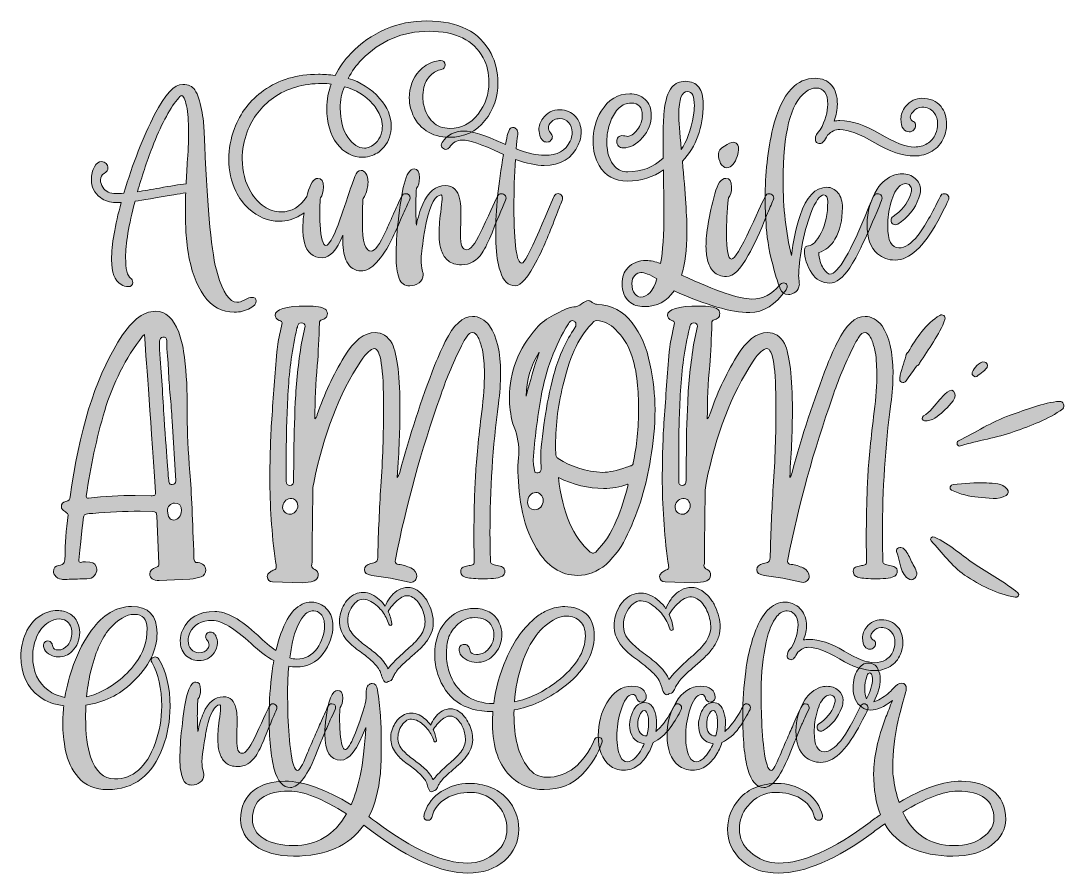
# Model space of a CAD drawing. Header units: inches. Extents: x 0.16 to 5.85, y -5.32 to -0.68.
import ezdxf

# ---------------------------------------------------------------- set-up
doc = ezdxf.new("R2010")
doc.units = ezdxf.units.IN
doc.header["$MEASUREMENT"] = 0
doc.layers.add('Layer 1', color=7, linetype='Continuous')

# ---------------------------------------------------------------- blocks, each defined once
blk = doc.blocks.new('block 3')
at = {"layer": 'Layer 1', "true_color": 0x231f20}
h = blk.add_hatch(color=250, dxfattribs=at)
h.dxf.hatch_style = 2
edge = h.paths.add_edge_path()
edge.add_spline(control_points=[(1.6133, -4.3238), (1.6133, -4.3689), (1.6139, -4.4066), (1.6144, -4.4361), (1.616, -4.5129), (1.6209, -4.5817), (1.6284, -4.6418), (1.6375, -4.7208), (1.6509, -4.76), (1.6687, -4.76), (1.6778, -4.76), (1.6939, -4.732), (1.717, -4.6767), (1.7299, -4.645), (1.7428, -4.6144), (1.7562, -4.5849), (1.7691, -4.5553), (1.7809, -4.5279), (1.7917, -4.5032), (1.8067, -4.4683), (1.8212, -4.4372), (1.8346, -4.4098), (1.8384, -4.4017), (1.8448, -4.398), (1.8534, -4.398), (1.868, -4.398), (1.8749, -4.4049), (1.8749, -4.4189), (1.8749, -4.4221), (1.8744, -4.4254), (1.8728, -4.4286), (1.8497, -4.4764), (1.8368, -4.5043), (1.8336, -4.5124), (1.8234, -4.5376), (1.8137, -4.5612), (1.804, -4.5843), (1.7938, -4.6074), (1.7842, -4.6311), (1.775, -4.6552), (1.724, -4.7874), (1.6751, -4.8534), (1.6284, -4.8534), (1.5881, -4.8534), (1.5591, -4.8201), (1.5408, -4.7535), (1.522, -4.6869), (1.5129, -4.5886), (1.5129, -4.4581), (1.5129, -4.3824), (1.5183, -4.3029), (1.5296, -4.2196), (1.5322, -4.2003), (1.5349, -4.181), (1.5387, -4.1627), (1.4995, -4.1417), (1.4581, -4.1111), (1.4146, -4.0703), (1.3238, -3.986), (1.2535, -3.9441), (1.2046, -3.9441), (1.1434, -3.9441), (1.1025, -3.9667), (1.0816, -4.0112), (1.0751, -4.0252), (1.0719, -4.0397), (1.0719, -4.0553), (1.0719, -4.073), (1.0778, -4.0886), (1.0891, -4.1009), (1.1004, -4.1138), (1.1143, -4.1203), (1.131, -4.1203), (1.1514, -4.1203), (1.1675, -4.1122), (1.1788, -4.0966), (1.1836, -4.0902), (1.1858, -4.0843), (1.1858, -4.0789), (1.1858, -4.0682), (1.1826, -4.0596), (1.1767, -4.0526), (1.1702, -4.0456), (1.167, -4.0397), (1.167, -4.0338), (1.167, -4.0273), (1.1692, -4.0214), (1.1735, -4.0155), (1.1777, -4.0102), (1.1842, -4.0075), (1.1928, -4.0075), (1.2008, -4.0075), (1.2084, -4.0102), (1.2142, -4.0161), (1.2186, -4.0204), (1.2218, -4.0247), (1.2234, -4.029), (1.2288, -4.0418), (1.2315, -4.0547), (1.2315, -4.0671), (1.2315, -4.0859), (1.2255, -4.1036), (1.2132, -4.1203), (1.1933, -4.1487), (1.1654, -4.1627), (1.1299, -4.1627), (1.1009, -4.1627), (1.0762, -4.152), (1.0558, -4.1305), (1.0381, -4.1117), (1.029, -4.0864), (1.029, -4.0547), (1.029, -4.0338), (1.0333, -4.0139), (1.0424, -3.9946), (1.0725, -3.9285), (1.1305, -3.8952), (1.2164, -3.8952), (1.2814, -3.8952), (1.3593, -3.9382), (1.4506, -4.0247), (1.4866, -4.059), (1.5199, -4.087), (1.55, -4.1074), (1.5655, -4.0413), (1.586, -3.9849), (1.6117, -3.9387), (1.6332, -3.8995), (1.6601, -3.8716), (1.6928, -3.856), (1.7095, -3.8479), (1.7267, -3.8436), (1.7433, -3.8436), (1.7616, -3.8436), (1.7793, -3.8485), (1.797, -3.8582), (1.8244, -3.8732), (1.8427, -3.8952), (1.8523, -3.9248), (1.8577, -3.9403), (1.8604, -3.9564), (1.8604, -3.972), (1.8604, -4.0247), (1.8427, -4.0751), (1.8067, -4.124), (1.7707, -4.1729), (1.7213, -4.1971), (1.6585, -4.1971), (1.6461, -4.1971), (1.6332, -4.196), (1.6198, -4.1933), (1.6155, -4.2352), (1.6133, -4.2787), (1.6133, -4.3238)], knot_values=[0, 0, 0, 0, 1, 1, 1, 2, 2, 2, 3, 3, 3, 4, 4, 4, 5, 5, 5, 6, 6, 6, 7, 7, 7, 8, 8, 8, 9, 9, 9, 10, 10, 10, 11, 11, 11, 12, 12, 12, 13, 13, 13, 14, 14, 14, 15, 15, 15, 16, 16, 16, 17, 17, 17, 18, 18, 18, 19, 19, 19, 20, 20, 20, 21, 21, 21, 22, 22, 22, 23, 23, 23, 24, 24, 24, 25, 25, 25, 26, 26, 26, 27, 27, 27, 28, 28, 28, 29, 29, 29, 30, 30, 30, 31, 31, 31, 32, 32, 32, 33, 33, 33, 34, 34, 34, 35, 35, 35, 36, 36, 36, 37, 37, 37, 38, 38, 38, 39, 39, 39, 40, 40, 40, 41, 41, 41, 42, 42, 42, 43, 43, 43, 44, 44, 44, 45, 45, 45, 46, 46, 46, 47, 47, 47, 48, 48, 48, 49, 49, 49, 50, 50, 50, 51, 51, 51, 51], degree=3, periodic=1)
edge = h.paths.add_edge_path()
edge.add_spline(control_points=[(1.7943, -3.9097), (1.7836, -3.8974), (1.7707, -3.8915), (1.7557, -3.8915), (1.7336, -3.8915), (1.7148, -3.9017), (1.6993, -3.9215), (1.6729, -3.9543), (1.6536, -4), (1.6407, -4.0596), (1.6343, -4.088), (1.6295, -4.1176), (1.6252, -4.1477), (1.6386, -4.152), (1.6509, -4.1541), (1.6622, -4.1541), (1.709, -4.1541), (1.746, -4.1348), (1.7734, -4.0966), (1.8008, -4.0585), (1.8142, -4.0166), (1.8142, -3.972), (1.8142, -3.9457), (1.8078, -3.9248), (1.7943, -3.9097)], knot_values=[0, 0, 0, 0, 1, 1, 1, 2, 2, 2, 3, 3, 3, 4, 4, 4, 5, 5, 5, 6, 6, 6, 7, 7, 7, 8, 8, 8, 8], degree=3, periodic=1)
h = blk.add_hatch(color=250, dxfattribs=at)
h.dxf.hatch_style = 2
edge = h.paths.add_edge_path()
edge.add_spline(control_points=[(4.3721, -3.9097), (4.3613, -3.8974), (4.3485, -3.8915), (4.3334, -3.8915), (4.3114, -3.8915), (4.2926, -3.9017), (4.277, -3.9215), (4.2507, -3.9543), (4.2314, -4), (4.2185, -4.0596), (4.2007, -4.1417), (4.1916, -4.2298), (4.1911, -4.3238), (4.1911, -4.3689), (4.1916, -4.4066), (4.1922, -4.4361), (4.1938, -4.5129), (4.1986, -4.5817), (4.2061, -4.6418), (4.2152, -4.7208), (4.2287, -4.76), (4.2464, -4.76), (4.2555, -4.76), (4.2717, -4.732), (4.2947, -4.6767), (4.3076, -4.645), (4.3205, -4.6144), (4.3339, -4.5849), (4.3469, -4.5553), (4.3587, -4.5279), (4.3694, -4.5032), (4.3845, -4.4683), (4.3989, -4.4372), (4.4124, -4.4098), (4.4161, -4.4017), (4.4226, -4.398), (4.4312, -4.398), (4.4457, -4.398), (4.4526, -4.4049), (4.4526, -4.4189), (4.4526, -4.4221), (4.4521, -4.4254), (4.4505, -4.4286), (4.4274, -4.4764), (4.4145, -4.5043), (4.4113, -4.5124), (4.4011, -4.5376), (4.3914, -4.5612), (4.3818, -4.5843), (4.3716, -4.6074), (4.3619, -4.6311), (4.3528, -4.6552), (4.3017, -4.7874), (4.2529, -4.8534), (4.2061, -4.8534), (4.1658, -4.8534), (4.1368, -4.8201), (4.1186, -4.7535), (4.0998, -4.6869), (4.0907, -4.5886), (4.0907, -4.4581), (4.0907, -4.3824), (4.096, -4.3029), (4.1073, -4.2196), (4.1229, -4.1031), (4.1503, -4.0091), (4.1895, -3.9387), (4.211, -3.8995), (4.2378, -3.8716), (4.2706, -3.856), (4.2872, -3.8479), (4.3044, -3.8436), (4.3211, -3.8436), (4.3393, -3.8436), (4.357, -3.8485), (4.3748, -3.8582), (4.4022, -3.8732), (4.4204, -3.8952), (4.4301, -3.9248), (4.4355, -3.9403), (4.4382, -3.9554), (4.4382, -3.9693), (4.4382, -3.9935), (4.4328, -4.0209), (4.422, -4.0504), (4.4312, -4.0483), (4.4403, -4.0472), (4.45, -4.0472), (4.508, -4.0472), (4.5719, -4.0682), (4.6423, -4.1106), (4.7121, -4.153), (4.7674, -4.174), (4.8082, -4.174), (4.8308, -4.174), (4.8512, -4.1686), (4.8689, -4.1579), (4.8867, -4.1477), (4.9006, -4.1315), (4.9097, -4.1106), (4.9162, -4.0956), (4.9194, -4.0795), (4.9194, -4.0628), (4.9194, -4.0418), (4.9135, -4.0236), (4.9012, -4.008), (4.8877, -3.9914), (4.8684, -3.9828), (4.8442, -3.9828), (4.8265, -3.9828), (4.812, -3.9903), (4.7996, -4.0059), (4.7916, -4.0155), (4.7878, -4.0241), (4.7878, -4.0311), (4.7878, -4.0338), (4.7889, -4.037), (4.791, -4.0408), (4.7926, -4.0445), (4.797, -4.0483), (4.8039, -4.052), (4.8104, -4.0558), (4.8136, -4.0617), (4.8136, -4.0703), (4.8136, -4.0784), (4.8109, -4.0859), (4.805, -4.0918), (4.7991, -4.0977), (4.7916, -4.1009), (4.783, -4.1009), (4.7717, -4.1009), (4.7626, -4.0961), (4.7551, -4.0864), (4.747, -4.0773), (4.7432, -4.0612), (4.7432, -4.0392), (4.7432, -4.0177), (4.7507, -3.9978), (4.7658, -3.9795), (4.7878, -3.9532), (4.8136, -3.9398), (4.8442, -3.9398), (4.8824, -3.9398), (4.913, -3.9532), (4.9355, -3.9801), (4.9532, -4.0016), (4.9624, -4.03), (4.9624, -4.0655), (4.9624, -4.087), (4.9581, -4.1079), (4.9495, -4.1278), (4.9366, -4.1568), (4.9178, -4.1788), (4.8926, -4.1939), (4.8673, -4.2094), (4.8394, -4.217), (4.8082, -4.217), (4.7524, -4.217), (4.689, -4.196), (4.6176, -4.1536), (4.5461, -4.1111), (4.4903, -4.0902), (4.45, -4.0902), (4.4285, -4.0902), (4.4092, -4.0988), (4.3914, -4.1165), (4.3834, -4.131), (4.3769, -4.1412), (4.3716, -4.1477), (4.3662, -4.1546), (4.3603, -4.1579), (4.3544, -4.1579), (4.3506, -4.1579), (4.3474, -4.1568), (4.3436, -4.1552), (4.3361, -4.1514), (4.3324, -4.145), (4.3324, -4.1364), (4.3324, -4.1213), (4.3404, -4.1063), (4.356, -4.0913), (4.3801, -4.0467), (4.392, -4.0059), (4.392, -3.9693), (4.392, -3.9446), (4.3855, -3.9248), (4.3721, -3.9097)], knot_values=[0, 0, 0, 0, 1, 1, 1, 2, 2, 2, 3, 3, 3, 4, 4, 4, 5, 5, 5, 6, 6, 6, 7, 7, 7, 8, 8, 8, 9, 9, 9, 10, 10, 10, 11, 11, 11, 12, 12, 12, 13, 13, 13, 14, 14, 14, 15, 15, 15, 16, 16, 16, 17, 17, 17, 18, 18, 18, 19, 19, 19, 20, 20, 20, 21, 21, 21, 22, 22, 22, 23, 23, 23, 24, 24, 24, 25, 25, 25, 26, 26, 26, 27, 27, 27, 28, 28, 28, 29, 29, 29, 30, 30, 30, 31, 31, 31, 32, 32, 32, 33, 33, 33, 34, 34, 34, 35, 35, 35, 36, 36, 36, 37, 37, 37, 38, 38, 38, 39, 39, 39, 40, 40, 40, 41, 41, 41, 42, 42, 42, 43, 43, 43, 44, 44, 44, 45, 45, 45, 46, 46, 46, 47, 47, 47, 48, 48, 48, 49, 49, 49, 50, 50, 50, 51, 51, 51, 52, 52, 52, 53, 53, 53, 54, 54, 54, 55, 55, 55, 56, 56, 56, 57, 57, 57, 58, 58, 58, 59, 59, 59, 60, 60, 60, 61, 61, 61, 62, 62, 62, 62], degree=3, periodic=1)
h = blk.add_hatch(color=250, dxfattribs=at)
h.dxf.hatch_style = 2
edge = h.paths.add_edge_path()
edge.add_spline(control_points=[(0.4757, -4.7992), (0.4381, -4.7562), (0.4145, -4.7073), (0.4048, -4.6531), (0.3946, -4.5988), (0.3897, -4.55), (0.3897, -4.5059), (0.3897, -4.4732), (0.3914, -4.4409), (0.3951, -4.4082), (0.3441, -4.4033), (0.3, -4.3867), (0.2624, -4.3587), (0.1953, -4.3088), (0.1614, -4.2352), (0.1614, -4.1391), (0.1614, -4.0966), (0.1701, -4.0547), (0.1878, -4.0134), (0.205, -3.9726), (0.2324, -3.9403), (0.27, -3.9167), (0.2984, -3.899), (0.328, -3.8898), (0.3596, -3.8898), (0.3827, -3.8898), (0.4042, -3.8952), (0.4246, -3.906), (0.4445, -3.9167), (0.4601, -3.9333), (0.4703, -3.9564), (0.4778, -3.9731), (0.4816, -3.9903), (0.4816, -4.0086), (0.4816, -4.0499), (0.4682, -4.0843), (0.4407, -4.1117), (0.4203, -4.1326), (0.3951, -4.1428), (0.3645, -4.1428), (0.3505, -4.1428), (0.3366, -4.1391), (0.322, -4.1315), (0.3076, -4.1246), (0.2974, -4.1149), (0.2904, -4.1025), (0.2866, -4.0956), (0.2845, -4.088), (0.2845, -4.0805), (0.2845, -4.073), (0.2866, -4.0671), (0.2914, -4.0623), (0.2958, -4.058), (0.3016, -4.0558), (0.3086, -4.0558), (0.3177, -4.0558), (0.3247, -4.0596), (0.329, -4.0671), (0.3317, -4.0719), (0.3333, -4.0784), (0.335, -4.0864), (0.3376, -4.0988), (0.3473, -4.1047), (0.3645, -4.1047), (0.3838, -4.1047), (0.401, -4.0961), (0.4166, -4.0784), (0.4316, -4.0612), (0.4391, -4.0381), (0.4391, -4.0086), (0.4391, -3.9967), (0.4365, -3.9849), (0.4316, -3.9736), (0.4203, -3.9484), (0.3994, -3.936), (0.3693, -3.936), (0.3505, -3.936), (0.3323, -3.942), (0.314, -3.9532), (0.2828, -3.9726), (0.2603, -3.9994), (0.2469, -4.0343), (0.2329, -4.0692), (0.2259, -4.1036), (0.2259, -4.1385), (0.2259, -4.2207), (0.2539, -4.2825), (0.3097, -4.3238), (0.3366, -4.3437), (0.3672, -4.3566), (0.401, -4.3625), (0.4107, -4.3029), (0.4263, -4.2438), (0.4483, -4.1842), (0.4741, -4.1133), (0.5068, -4.051), (0.546, -3.9973), (0.6089, -3.9113), (0.6814, -3.8684), (0.763, -3.8684), (0.8559, -3.8684), (0.9027, -3.9167), (0.9027, -4.0128), (0.9027, -4.1068), (0.8581, -4.196), (0.7695, -4.2803), (0.697, -4.3496), (0.6121, -4.391), (0.5154, -4.4049), (0.5144, -4.427), (0.5138, -4.4484), (0.5138, -4.4705), (0.5138, -4.5623), (0.5229, -4.6338), (0.5407, -4.6859), (0.5686, -4.7664), (0.6121, -4.8067), (0.6707, -4.8067), (0.7711, -4.8067), (0.8452, -4.7428), (0.892, -4.6144), (0.9161, -4.5489), (0.9279, -4.4807), (0.9279, -4.4098), (0.9279, -4.3147), (0.9097, -4.2352), (0.8737, -4.1718), (0.8715, -4.1681), (0.8705, -4.1648), (0.8705, -4.1616), (0.8705, -4.1546), (0.8742, -4.1487), (0.8817, -4.145), (0.885, -4.1434), (0.8882, -4.1428), (0.892, -4.1428), (0.9011, -4.1428), (0.9081, -4.1466), (0.9124, -4.1541), (0.9532, -4.2234), (0.9736, -4.3093), (0.9736, -4.4125), (0.9736, -4.4893), (0.9607, -4.5634), (0.9344, -4.6338), (0.878, -4.7874), (0.7775, -4.8642), (0.6331, -4.8642), (0.5654, -4.8642), (0.5127, -4.8427), (0.4757, -4.7992)], knot_values=[0, 0, 0, 0, 1, 1, 1, 2, 2, 2, 3, 3, 3, 4, 4, 4, 5, 5, 5, 6, 6, 6, 7, 7, 7, 8, 8, 8, 9, 9, 9, 10, 10, 10, 11, 11, 11, 12, 12, 12, 13, 13, 13, 14, 14, 14, 15, 15, 15, 16, 16, 16, 17, 17, 17, 18, 18, 18, 19, 19, 19, 20, 20, 20, 21, 21, 21, 22, 22, 22, 23, 23, 23, 24, 24, 24, 25, 25, 25, 26, 26, 26, 27, 27, 27, 28, 28, 28, 29, 29, 29, 30, 30, 30, 31, 31, 31, 32, 32, 32, 33, 33, 33, 34, 34, 34, 35, 35, 35, 36, 36, 36, 37, 37, 37, 38, 38, 38, 39, 39, 39, 40, 40, 40, 41, 41, 41, 42, 42, 42, 43, 43, 43, 44, 44, 44, 45, 45, 45, 46, 46, 46, 47, 47, 47, 48, 48, 48, 49, 49, 49, 50, 50, 50, 50], degree=3, periodic=1)
edge = h.paths.add_edge_path()
edge.add_spline(control_points=[(0.5713, -4.3432), (0.6551, -4.3088), (0.7265, -4.2535), (0.7861, -4.1772), (0.8275, -4.124), (0.8484, -4.0601), (0.8484, -3.9865), (0.8484, -3.9366), (0.8253, -3.9113), (0.7791, -3.9113), (0.7345, -3.9113), (0.6895, -3.9371), (0.6443, -3.9892), (0.5992, -4.0413), (0.5643, -4.1224), (0.539, -4.2336), (0.5299, -4.2755), (0.5229, -4.3174), (0.5192, -4.3593), (0.5369, -4.3555), (0.5546, -4.3501), (0.5713, -4.3432)], knot_values=[0, 0, 0, 0, 1, 1, 1, 2, 2, 2, 3, 3, 3, 4, 4, 4, 5, 5, 5, 6, 6, 6, 7, 7, 7, 7], degree=3, periodic=1)
h = blk.add_hatch(color=250, dxfattribs=at)
h.dxf.hatch_style = 2
edge = h.paths.add_edge_path()
edge.add_spline(control_points=[(2.8353, -4.8008), (2.7639, -4.7347), (2.7284, -4.6364), (2.7284, -4.5059), (2.7284, -4.4839), (2.7295, -4.4619), (2.7311, -4.4404), (2.6463, -4.4388), (2.5813, -4.4211), (2.5367, -4.3878), (2.4878, -4.3512), (2.4524, -4.3013), (2.4314, -4.2374), (2.4201, -4.2024), (2.4142, -4.167), (2.4142, -4.1305), (2.4142, -4.0472), (2.44, -3.9806), (2.4921, -3.9312), (2.5292, -3.8963), (2.5754, -3.8786), (2.6296, -3.8786), (2.6592, -3.8786), (2.686, -3.885), (2.7102, -3.8974), (2.7344, -3.9103), (2.7532, -3.9307), (2.7655, -3.9581), (2.7746, -3.9785), (2.7795, -3.9994), (2.7795, -4.0209), (2.7795, -4.0306), (2.7784, -4.0402), (2.7768, -4.0499), (2.7703, -4.0848), (2.7553, -4.1138), (2.7311, -4.1369), (2.7069, -4.1605), (2.6774, -4.1724), (2.6414, -4.1724), (2.6248, -4.1724), (2.6081, -4.1681), (2.5915, -4.16), (2.5743, -4.152), (2.5614, -4.1407), (2.5533, -4.1267), (2.549, -4.1187), (2.5469, -4.1106), (2.5469, -4.102), (2.5469, -4.0939), (2.5496, -4.087), (2.555, -4.0816), (2.5598, -4.0768), (2.5668, -4.0741), (2.5754, -4.0741), (2.5866, -4.0741), (2.5947, -4.0784), (2.5995, -4.087), (2.6022, -4.0923), (2.6049, -4.0999), (2.607, -4.109), (2.6097, -4.1224), (2.621, -4.1294), (2.6414, -4.1294), (2.6645, -4.1294), (2.6844, -4.1213), (2.7011, -4.1052), (2.7247, -4.0821), (2.7365, -4.0542), (2.7365, -4.0209), (2.7365, -4.0053), (2.7327, -3.9908), (2.7257, -3.9763), (2.7102, -3.9446), (2.6785, -3.9285), (2.6312, -3.9285), (2.5963, -3.9285), (2.5668, -3.9398), (2.5426, -3.9623), (2.5147, -3.9892), (2.4964, -4.0155), (2.4883, -4.0418), (2.4814, -4.0644), (2.4782, -4.0939), (2.4782, -4.1299), (2.4782, -4.1627), (2.483, -4.1939), (2.4932, -4.2239), (2.5308, -4.3362), (2.6113, -4.3942), (2.7354, -4.3969), (2.7456, -4.3147), (2.7682, -4.2341), (2.8025, -4.1546), (2.8455, -4.0547), (2.9009, -3.9779), (2.9685, -3.9248), (2.9873, -3.9097), (3.0077, -3.8974), (3.0298, -3.8882), (3.0604, -3.8748), (3.0915, -3.8684), (3.1221, -3.8684), (3.17, -3.8684), (3.2086, -3.8818), (3.2382, -3.9086), (3.2677, -3.936), (3.2827, -3.9758), (3.2827, -4.0279), (3.2827, -4.1305), (3.2253, -4.2245), (3.1103, -4.3109), (3.0255, -4.3743), (2.9374, -4.4146), (2.8461, -4.4313), (2.8455, -4.4388), (2.8455, -4.4468), (2.8455, -4.4544), (2.8455, -4.5806), (2.8702, -4.6767), (2.9202, -4.7428), (2.9476, -4.7793), (2.9825, -4.7976), (3.0238, -4.7976), (3.1361, -4.7976), (3.2226, -4.7294), (3.2844, -4.5924), (3.2881, -4.5838), (3.2946, -4.5795), (3.3032, -4.5795), (3.3177, -4.5795), (3.3252, -4.5854), (3.3252, -4.5978), (3.3252, -4.6026), (3.3246, -4.6069), (3.3236, -4.6101), (3.3037, -4.6719), (3.2677, -4.7294), (3.2162, -4.7831), (3.164, -4.8373), (3.0953, -4.8642), (3.0099, -4.8642), (2.9395, -4.8642), (2.8815, -4.8432), (2.8353, -4.8008)], knot_values=[0, 0, 0, 0, 1, 1, 1, 2, 2, 2, 3, 3, 3, 4, 4, 4, 5, 5, 5, 6, 6, 6, 7, 7, 7, 8, 8, 8, 9, 9, 9, 10, 10, 10, 11, 11, 11, 12, 12, 12, 13, 13, 13, 14, 14, 14, 15, 15, 15, 16, 16, 16, 17, 17, 17, 18, 18, 18, 19, 19, 19, 20, 20, 20, 21, 21, 21, 22, 22, 22, 23, 23, 23, 24, 24, 24, 25, 25, 25, 26, 26, 26, 27, 27, 27, 28, 28, 28, 29, 29, 29, 30, 30, 30, 31, 31, 31, 32, 32, 32, 33, 33, 33, 34, 34, 34, 35, 35, 35, 36, 36, 36, 37, 37, 37, 38, 38, 38, 39, 39, 39, 40, 40, 40, 41, 41, 41, 42, 42, 42, 43, 43, 43, 44, 44, 44, 45, 45, 45, 46, 46, 46, 47, 47, 47, 48, 48, 48, 48], degree=3, periodic=1)
edge = h.paths.add_edge_path()
edge.add_spline(control_points=[(3.0792, -4.2766), (3.1828, -4.1965), (3.2344, -4.1133), (3.2344, -4.0279), (3.2344, -3.9946), (3.2247, -3.9683), (3.2059, -3.9489), (3.1871, -3.9301), (3.163, -3.9205), (3.134, -3.9205), (3.1119, -3.9205), (3.0921, -3.9248), (3.0744, -3.9339), (2.9911, -3.9758), (2.9299, -4.0564), (2.8901, -4.1761), (2.8675, -4.2438), (2.8536, -4.3142), (2.8482, -4.3867), (2.9288, -4.37), (3.0056, -4.333), (3.0792, -4.2766)], knot_values=[0, 0, 0, 0, 1, 1, 1, 2, 2, 2, 3, 3, 3, 4, 4, 4, 5, 5, 5, 6, 6, 6, 7, 7, 7, 7], degree=3, periodic=1)
h = blk.add_hatch(color=250, dxfattribs=at)
h.dxf.hatch_style = 2
edge = h.paths.add_edge_path()
edge.add_spline(control_points=[(4.0869, -5.2514), (4.0348, -5.2052), (4.0085, -5.1478), (4.0085, -5.0796), (4.0085, -5.0183), (4.0295, -4.9641), (4.0708, -4.9168), (4.0972, -4.8867), (4.1288, -4.8647), (4.1654, -4.8513), (4.2013, -4.8379), (4.2395, -4.8309), (4.2787, -4.8309), (4.334, -4.8309), (4.3845, -4.8459), (4.4312, -4.8754), (4.4726, -4.9023), (4.5027, -4.9399), (4.5204, -4.9877), (4.5231, -4.9958), (4.5247, -5.0028), (4.5247, -5.0097), (4.5247, -5.0242), (4.5172, -5.0318), (4.5027, -5.0318), (4.4919, -5.0318), (4.4849, -5.0264), (4.4822, -5.0156), (4.4694, -4.9689), (4.4436, -4.9345), (4.4049, -4.9125), (4.3657, -4.8905), (4.3216, -4.8798), (4.2717, -4.8798), (4.2099, -4.8798), (4.1584, -4.905), (4.117, -4.956), (4.0875, -4.992), (4.073, -5.0334), (4.073, -5.079), (4.073, -5.129), (4.0923, -5.1709), (4.1304, -5.2036), (4.1777, -5.2445), (4.2298, -5.2649), (4.2862, -5.2649), (4.4189, -5.2649), (4.5848, -5.1908), (4.7836, -5.042), (4.8024, -5.0275), (4.8212, -5.014), (4.84, -5.0011), (4.8158, -4.9394), (4.8035, -4.8647), (4.8035, -4.7777), (4.8035, -4.6891), (4.826, -4.586), (4.8706, -4.4694), (4.8808, -4.442), (4.8926, -4.4125), (4.9055, -4.3797), (4.8588, -4.4146), (4.8196, -4.4318), (4.7884, -4.4318), (4.7696, -4.4318), (4.7535, -4.427), (4.739, -4.4168), (4.7073, -4.3942), (4.6917, -4.3587), (4.6917, -4.3099), (4.6917, -4.2712), (4.6998, -4.239), (4.7164, -4.2137), (4.7331, -4.1885), (4.7514, -4.1756), (4.7723, -4.1756), (4.7975, -4.1756), (4.8158, -4.1863), (4.8266, -4.2078), (4.8351, -4.2255), (4.8394, -4.2438), (4.8394, -4.2621), (4.8394, -4.3023), (4.8276, -4.3437), (4.804, -4.3861), (4.8185, -4.3824), (4.8303, -4.377), (4.8405, -4.3711), (4.8701, -4.3528), (4.8931, -4.334), (4.9098, -4.3147), (4.9259, -4.2959), (4.9415, -4.2862), (4.956, -4.2862), (4.9726, -4.2862), (4.9812, -4.2959), (4.9812, -4.3158), (4.9812, -4.3233), (4.9802, -4.3303), (4.9775, -4.3362), (4.9705, -4.355), (4.9571, -4.4049), (4.9372, -4.4871), (4.9173, -4.5773), (4.9071, -4.6617), (4.9071, -4.7396), (4.9071, -4.7594), (4.9082, -4.7761), (4.9098, -4.7901), (4.9168, -4.8443), (4.9275, -4.8927), (4.9415, -4.9351), (5.0715, -4.8577), (5.1848, -4.8191), (5.281, -4.8191), (5.3497, -4.8191), (5.405, -4.8346), (5.4469, -4.8652), (5.4974, -4.9023), (5.5227, -4.9566), (5.5227, -5.028), (5.5227, -5.0806), (5.4969, -5.1268), (5.4448, -5.1666), (5.3927, -5.2069), (5.3229, -5.2267), (5.2353, -5.2267), (5.0554, -5.2267), (4.9313, -5.1682), (4.8641, -5.0511), (4.8437, -5.0651), (4.8228, -5.0801), (4.8018, -5.0957), (4.6004, -5.2445), (4.4285, -5.3191), (4.2862, -5.3191), (4.2046, -5.3191), (4.1379, -5.2966), (4.0869, -5.2514)], knot_values=[0, 0, 0, 0, 1, 1, 1, 2, 2, 2, 3, 3, 3, 4, 4, 4, 5, 5, 5, 6, 6, 6, 7, 7, 7, 8, 8, 8, 9, 9, 9, 10, 10, 10, 11, 11, 11, 12, 12, 12, 13, 13, 13, 14, 14, 14, 15, 15, 15, 16, 16, 16, 17, 17, 17, 18, 18, 18, 19, 19, 19, 20, 20, 20, 21, 21, 21, 22, 22, 22, 23, 23, 23, 24, 24, 24, 25, 25, 25, 26, 26, 26, 27, 27, 27, 28, 28, 28, 29, 29, 29, 30, 30, 30, 31, 31, 31, 32, 32, 32, 33, 33, 33, 34, 34, 34, 35, 35, 35, 36, 36, 36, 37, 37, 37, 38, 38, 38, 39, 39, 39, 40, 40, 40, 41, 41, 41, 42, 42, 42, 43, 43, 43, 44, 44, 44, 45, 45, 45, 46, 46, 46, 46], degree=3, periodic=1)
edge = h.paths.add_edge_path()
edge.add_spline(control_points=[(4.797, -4.2621), (4.797, -4.254), (4.7959, -4.247), (4.7938, -4.2411), (4.7911, -4.2331), (4.7873, -4.2293), (4.783, -4.2293), (4.7707, -4.2293), (4.7616, -4.2524), (4.7556, -4.2981), (4.7551, -4.3034), (4.7546, -4.3093), (4.7546, -4.3163), (4.7546, -4.3389), (4.7578, -4.3566), (4.7642, -4.37), (4.7863, -4.3314), (4.797, -4.2954), (4.797, -4.2621)], knot_values=[0, 0, 0, 0, 1, 1, 1, 2, 2, 2, 3, 3, 3, 4, 4, 4, 5, 5, 5, 6, 6, 6, 6], degree=3, periodic=1)
edge = h.paths.add_edge_path()
edge.add_spline(control_points=[(5.3986, -5.1241), (5.4383, -5.0941), (5.4582, -5.0608), (5.4582, -5.0242), (5.4582, -4.9233), (5.3921, -4.8728), (5.2595, -4.8728), (5.1854, -4.8728), (5.086, -4.9109), (4.9619, -4.9866), (5.0178, -5.1086), (5.1107, -5.1693), (5.2407, -5.1693), (5.3057, -5.1693), (5.3583, -5.1542), (5.3986, -5.1241)], knot_values=[0, 0, 0, 0, 1, 1, 1, 2, 2, 2, 3, 3, 3, 4, 4, 4, 5, 5, 5, 5], degree=3, periodic=1)
h = blk.add_hatch(color=250, dxfattribs=at)
h.dxf.hatch_style = 2
edge = h.paths.add_edge_path()
edge.add_spline(control_points=[(1.0424, -4.8046), (1.0322, -4.7772), (1.0273, -4.7417), (1.0273, -4.6977), (1.0273, -4.6467), (1.0306, -4.5919), (1.037, -4.5344), (1.0461, -4.4527), (1.0552, -4.392), (1.0655, -4.3528), (1.0778, -4.304), (1.0939, -4.2792), (1.1138, -4.2792), (1.131, -4.2792), (1.1396, -4.2932), (1.1396, -4.3211), (1.1396, -4.3442), (1.1347, -4.3609), (1.1251, -4.3722), (1.1229, -4.4066), (1.1219, -4.4372), (1.1219, -4.464), (1.1219, -4.4925), (1.1229, -4.5204), (1.1245, -4.5489), (1.1321, -4.5113), (1.1423, -4.478), (1.1551, -4.4484), (1.1815, -4.3888), (1.2175, -4.3593), (1.2631, -4.3593), (1.283, -4.3593), (1.2986, -4.3647), (1.3093, -4.3759), (1.3201, -4.3872), (1.3276, -4.4023), (1.3319, -4.4205), (1.3356, -4.4393), (1.3378, -4.4554), (1.3383, -4.4689), (1.3383, -4.4823), (1.3383, -4.492), (1.3383, -4.4979), (1.3383, -4.5145), (1.3378, -4.5306), (1.3372, -4.5467), (1.3367, -4.5634), (1.3362, -4.5784), (1.3362, -4.5929), (1.3362, -4.6192), (1.3383, -4.638), (1.3432, -4.6493), (1.3475, -4.6611), (1.355, -4.667), (1.3657, -4.667), (1.3834, -4.667), (1.406, -4.6397), (1.4328, -4.5843), (1.4328, -4.5843), (1.442, -4.565), (1.442, -4.565), (1.4844, -4.4726), (1.5086, -4.4211), (1.5145, -4.4098), (1.5183, -4.4017), (1.5247, -4.398), (1.5333, -4.398), (1.536, -4.398), (1.5392, -4.3985), (1.5424, -4.4001), (1.5505, -4.4039), (1.5548, -4.4103), (1.5548, -4.4189), (1.5548, -4.4221), (1.5542, -4.4254), (1.5526, -4.4286), (1.544, -4.4474), (1.5226, -4.4995), (1.4876, -4.5849), (1.471, -4.6268), (1.4549, -4.659), (1.4398, -4.6821), (1.4146, -4.7202), (1.3818, -4.739), (1.3405, -4.739), (1.3141, -4.739), (1.2932, -4.7326), (1.2782, -4.7202), (1.2631, -4.7079), (1.2524, -4.6918), (1.2454, -4.6714), (1.2384, -4.6515), (1.2352, -4.6332), (1.2346, -4.6171), (1.2341, -4.6015), (1.2336, -4.5892), (1.2336, -4.5811), (1.2336, -4.5559), (1.2368, -4.5183), (1.2438, -4.4678), (1.247, -4.4425), (1.2486, -4.4259), (1.2486, -4.4168), (1.2486, -4.4082), (1.247, -4.4039), (1.2438, -4.4039), (1.2164, -4.4039), (1.1927, -4.4458), (1.1739, -4.529), (1.1691, -4.5521), (1.1648, -4.5752), (1.1611, -4.5983), (1.152, -4.6595), (1.1471, -4.6982), (1.1471, -4.7143), (1.1471, -4.732), (1.1498, -4.7508), (1.1546, -4.7707), (1.1562, -4.7777), (1.1573, -4.7831), (1.1573, -4.7868), (1.1573, -4.8024), (1.1509, -4.8153), (1.1374, -4.825), (1.124, -4.8352), (1.1095, -4.84), (1.0929, -4.84), (1.0676, -4.84), (1.051, -4.8282), (1.0424, -4.8046)], knot_values=[0, 0, 0, 0, 1, 1, 1, 2, 2, 2, 3, 3, 3, 4, 4, 4, 5, 5, 5, 6, 6, 6, 7, 7, 7, 8, 8, 8, 9, 9, 9, 10, 10, 10, 11, 11, 11, 12, 12, 12, 13, 13, 13, 14, 14, 14, 15, 15, 15, 16, 16, 16, 17, 17, 17, 18, 18, 18, 19, 19, 19, 20, 20, 20, 21, 21, 21, 22, 22, 22, 23, 23, 23, 24, 24, 24, 25, 25, 25, 26, 26, 26, 27, 27, 27, 28, 28, 28, 29, 29, 29, 30, 30, 30, 31, 31, 31, 32, 32, 32, 33, 33, 33, 34, 34, 34, 35, 35, 35, 36, 36, 36, 37, 37, 37, 38, 38, 38, 39, 39, 39, 40, 40, 40, 41, 41, 41, 42, 42, 42, 43, 43, 43, 43], degree=3, periodic=1)
h = blk.add_hatch(color=250, dxfattribs=at)
h.dxf.hatch_style = 2
edge = h.paths.add_edge_path()
edge.add_spline(control_points=[(2.079, -5.0957), (2.079, -5.0957), (2.0274, -5.0586), (2.0274, -5.0586), (1.9485, -5.1709), (1.8212, -5.2267), (1.645, -5.2267), (1.5575, -5.2267), (1.4882, -5.2074), (1.4361, -5.1693), (1.384, -5.1311), (1.3577, -5.0844), (1.3577, -5.028), (1.3577, -4.9566), (1.3829, -4.9023), (1.4334, -4.8652), (1.4753, -4.8346), (1.5306, -4.8191), (1.5994, -4.8191), (1.7004, -4.8191), (1.8201, -4.862), (1.9587, -4.9474), (1.9791, -4.9018), (1.9952, -4.8497), (2.0081, -4.7901), (2.0232, -4.7197), (2.0334, -4.6316), (2.0387, -4.5258), (1.9931, -4.6456), (1.9475, -4.7052), (1.9029, -4.7052), (1.8449, -4.7052), (1.8158, -4.6574), (1.8158, -4.5618), (1.8158, -4.5376), (1.8175, -4.5118), (1.8212, -4.4844), (1.8346, -4.3776), (1.8561, -4.3244), (1.8868, -4.3244), (1.9045, -4.3244), (1.9131, -4.3383), (1.9131, -4.3663), (1.9131, -4.3894), (1.9082, -4.406), (1.8986, -4.4173), (1.8969, -4.4323), (1.8964, -4.4506), (1.8964, -4.4726), (1.8964, -4.5043), (1.8975, -4.5328), (1.8996, -4.5591), (1.9045, -4.6176), (1.9131, -4.6467), (1.9265, -4.6467), (1.9475, -4.6467), (1.9829, -4.5688), (2.0318, -4.413), (2.0382, -4.3926), (2.0414, -4.3711), (2.0414, -4.3486), (2.0414, -4.3486), (2.0414, -4.3297), (2.0414, -4.3297), (2.0414, -4.3131), (2.0452, -4.3018), (2.0527, -4.2959), (2.0602, -4.29), (2.0672, -4.2868), (2.0731, -4.2868), (2.0898, -4.2868), (2.0994, -4.2986), (2.1027, -4.3222), (2.1091, -4.3657), (2.1145, -4.4125), (2.1188, -4.4624), (2.1215, -4.4941), (2.1231, -4.5441), (2.1231, -4.6128), (2.1231, -4.6869), (2.1215, -4.7417), (2.1182, -4.7766), (2.1096, -4.8695), (2.0892, -4.9474), (2.0554, -5.0119), (2.0693, -5.0216), (2.0833, -5.0318), (2.0973, -5.042), (2.2955, -5.1908), (2.4615, -5.2649), (2.5941, -5.2649), (2.6505, -5.2649), (2.7026, -5.2445), (2.7499, -5.2036), (2.788, -5.1709), (2.8074, -5.129), (2.8074, -5.079), (2.8074, -5.0334), (2.7929, -4.992), (2.7633, -4.956), (2.7219, -4.905), (2.6704, -4.8798), (2.6086, -4.8798), (2.5587, -4.8798), (2.5146, -4.8905), (2.476, -4.9125), (2.4368, -4.9345), (2.411, -4.9689), (2.3981, -5.0156), (2.3954, -5.0264), (2.3884, -5.0318), (2.3777, -5.0318), (2.3632, -5.0318), (2.3556, -5.0242), (2.3556, -5.0097), (2.3556, -5.0028), (2.3573, -4.9958), (2.36, -4.9877), (2.3777, -4.9399), (2.4077, -4.9023), (2.4491, -4.8754), (2.4958, -4.8459), (2.5463, -4.8309), (2.6017, -4.8309), (2.6409, -4.8309), (2.679, -4.8379), (2.7155, -4.8513), (2.7515, -4.8647), (2.7832, -4.8867), (2.8095, -4.9168), (2.8509, -4.9641), (2.8718, -5.0183), (2.8718, -5.0796), (2.8718, -5.1478), (2.8455, -5.2052), (2.7934, -5.2514), (2.7424, -5.2966), (2.6758, -5.3191), (2.5941, -5.3191), (2.4518, -5.3191), (2.2805, -5.2445), (2.079, -5.0957)], knot_values=[0, 0, 0, 0, 1, 1, 1, 2, 2, 2, 3, 3, 3, 4, 4, 4, 5, 5, 5, 6, 6, 6, 7, 7, 7, 8, 8, 8, 9, 9, 9, 10, 10, 10, 11, 11, 11, 12, 12, 12, 13, 13, 13, 14, 14, 14, 15, 15, 15, 16, 16, 16, 17, 17, 17, 18, 18, 18, 19, 19, 19, 20, 20, 20, 21, 21, 21, 22, 22, 22, 23, 23, 23, 24, 24, 24, 25, 25, 25, 26, 26, 26, 27, 27, 27, 28, 28, 28, 29, 29, 29, 30, 30, 30, 31, 31, 31, 32, 32, 32, 33, 33, 33, 34, 34, 34, 35, 35, 35, 36, 36, 36, 37, 37, 37, 38, 38, 38, 39, 39, 39, 40, 40, 40, 41, 41, 41, 42, 42, 42, 43, 43, 43, 44, 44, 44, 45, 45, 45, 46, 46, 46, 47, 47, 47, 47], degree=3, periodic=1)
edge = h.paths.add_edge_path()
edge.add_spline(control_points=[(1.934, -4.9963), (1.8024, -4.9141), (1.6982, -4.8728), (1.6209, -4.8728), (1.4882, -4.8728), (1.4221, -4.9233), (1.4221, -5.0242), (1.4221, -5.0715), (1.4431, -5.1075), (1.485, -5.1322), (1.5263, -5.1569), (1.58, -5.1693), (1.645, -5.1693), (1.7718, -5.1693), (1.868, -5.1118), (1.934, -4.9963)], knot_values=[0, 0, 0, 0, 1, 1, 1, 2, 2, 2, 3, 3, 3, 4, 4, 4, 5, 5, 5, 5], degree=3, periodic=1)
h = blk.add_hatch(color=250, dxfattribs=at)
h.dxf.hatch_style = 2
edge = h.paths.add_edge_path()
edge.add_spline(control_points=[(3.3666, -4.7337), (3.3252, -4.6998), (3.3043, -4.645), (3.3043, -4.5704), (3.3043, -4.5043), (3.3199, -4.4452), (3.351, -4.392), (3.3865, -4.3319), (3.4316, -4.3018), (3.4869, -4.3018), (3.5116, -4.3018), (3.5309, -4.3072), (3.5449, -4.3179), (3.5589, -4.3292), (3.5658, -4.3437), (3.5658, -4.3614), (3.5658, -4.3689), (3.5632, -4.3754), (3.5584, -4.3802), (3.553, -4.3856), (3.5465, -4.3883), (3.5395, -4.3883), (3.525, -4.3883), (3.5154, -4.3797), (3.5111, -4.362), (3.5084, -4.3518), (3.5019, -4.3469), (3.4917, -4.3469), (3.4659, -4.3469), (3.4434, -4.3786), (3.4246, -4.442), (3.4122, -4.4839), (3.4058, -4.5285), (3.4058, -4.5752), (3.4058, -4.623), (3.4122, -4.6601), (3.4257, -4.6864), (3.4348, -4.7041), (3.4471, -4.7133), (3.4627, -4.7133), (3.4762, -4.7133), (3.489, -4.7073), (3.5014, -4.6955), (3.5138, -4.6837), (3.5245, -4.6703), (3.5336, -4.6547), (3.5427, -4.6397), (3.5497, -4.6262), (3.5546, -4.615), (3.5014, -4.6069), (3.4751, -4.572), (3.4751, -4.5097), (3.4751, -4.492), (3.4789, -4.4732), (3.4864, -4.4538), (3.4939, -4.4345), (3.5025, -4.42), (3.5111, -4.4103), (3.524, -4.3974), (3.539, -4.391), (3.5562, -4.391), (3.5841, -4.391), (3.6034, -4.4087), (3.6137, -4.4447), (3.6196, -4.464), (3.6222, -4.4823), (3.6222, -4.4989), (3.6222, -4.5177), (3.6206, -4.5344), (3.6179, -4.5489), (3.626, -4.5419), (3.6335, -4.5349), (3.64, -4.5279), (3.6711, -4.492), (3.6969, -4.4527), (3.7173, -4.4098), (3.7211, -4.4017), (3.7275, -4.3974), (3.7361, -4.3974), (3.7388, -4.3974), (3.742, -4.398), (3.7452, -4.3996), (3.7533, -4.4033), (3.7576, -4.4098), (3.7576, -4.4184), (3.7576, -4.4216), (3.7571, -4.4248), (3.7555, -4.428), (3.7415, -4.4586), (3.7216, -4.4925), (3.6953, -4.529), (3.669, -4.5655), (3.6378, -4.5919), (3.6029, -4.608), (3.5949, -4.6327), (3.5841, -4.6563), (3.5696, -4.6789), (3.5551, -4.702), (3.5379, -4.7208), (3.517, -4.7358), (3.496, -4.7508), (3.4713, -4.7584), (3.4428, -4.7584), (3.4117, -4.7584), (3.3865, -4.7503), (3.3666, -4.7337)], knot_values=[0, 0, 0, 0, 1, 1, 1, 2, 2, 2, 3, 3, 3, 4, 4, 4, 5, 5, 5, 6, 6, 6, 7, 7, 7, 8, 8, 8, 9, 9, 9, 10, 10, 10, 11, 11, 11, 12, 12, 12, 13, 13, 13, 14, 14, 14, 15, 15, 15, 16, 16, 16, 17, 17, 17, 18, 18, 18, 19, 19, 19, 20, 20, 20, 21, 21, 21, 22, 22, 22, 23, 23, 23, 24, 24, 24, 25, 25, 25, 26, 26, 26, 27, 27, 27, 28, 28, 28, 29, 29, 29, 30, 30, 30, 31, 31, 31, 32, 32, 32, 33, 33, 33, 34, 34, 34, 35, 35, 35, 35], degree=3, periodic=1)
edge = h.paths.add_edge_path()
edge.add_spline(control_points=[(3.5787, -4.5032), (3.5787, -4.4898), (3.5777, -4.4785), (3.5761, -4.4689), (3.5718, -4.4458), (3.5648, -4.4339), (3.5546, -4.4339), (3.5449, -4.4339), (3.5363, -4.4436), (3.5283, -4.4624), (3.5223, -4.4753), (3.5196, -4.4903), (3.5196, -4.5075), (3.5196, -4.551), (3.5363, -4.5725), (3.5691, -4.5725), (3.5755, -4.5494), (3.5787, -4.5263), (3.5787, -4.5032)], knot_values=[0, 0, 0, 0, 1, 1, 1, 2, 2, 2, 3, 3, 3, 4, 4, 4, 5, 5, 5, 6, 6, 6, 6], degree=3, periodic=1)
h = blk.add_hatch(color=250, dxfattribs=at)
h.dxf.hatch_style = 2
edge = h.paths.add_edge_path()
edge.add_spline(control_points=[(3.7415, -4.7337), (3.7001, -4.6998), (3.6792, -4.645), (3.6792, -4.5704), (3.6792, -4.5043), (3.6948, -4.4452), (3.7259, -4.392), (3.7614, -4.3319), (3.8065, -4.3018), (3.8618, -4.3018), (3.8865, -4.3018), (3.9059, -4.3072), (3.9198, -4.3179), (3.9338, -4.3292), (3.9408, -4.3437), (3.9408, -4.3614), (3.9408, -4.3689), (3.9381, -4.3754), (3.9333, -4.3802), (3.9279, -4.3856), (3.9214, -4.3883), (3.9145, -4.3883), (3.9, -4.3883), (3.8903, -4.3797), (3.886, -4.362), (3.8833, -4.3518), (3.8769, -4.3469), (3.8667, -4.3469), (3.8409, -4.3469), (3.8183, -4.3786), (3.7995, -4.442), (3.7872, -4.4839), (3.7807, -4.5285), (3.7807, -4.5752), (3.7807, -4.623), (3.7872, -4.6601), (3.8006, -4.6864), (3.8097, -4.7041), (3.8221, -4.7133), (3.8376, -4.7133), (3.8511, -4.7133), (3.864, -4.7073), (3.8764, -4.6955), (3.8887, -4.6837), (3.8994, -4.6703), (3.9086, -4.6547), (3.9177, -4.6397), (3.9247, -4.6262), (3.9295, -4.615), (3.8764, -4.6069), (3.85, -4.572), (3.85, -4.5097), (3.85, -4.492), (3.8538, -4.4732), (3.8613, -4.4538), (3.8688, -4.4345), (3.8774, -4.42), (3.886, -4.4103), (3.8989, -4.3974), (3.9139, -4.391), (3.9311, -4.391), (3.959, -4.391), (3.9784, -4.4087), (3.9886, -4.4447), (3.9945, -4.464), (3.9972, -4.4823), (3.9972, -4.4989), (3.9972, -4.5177), (3.9956, -4.5344), (3.9929, -4.5489), (4.0009, -4.5419), (4.0085, -4.5349), (4.0149, -4.5279), (4.0461, -4.492), (4.0719, -4.4527), (4.0923, -4.4098), (4.096, -4.4017), (4.1025, -4.3974), (4.1111, -4.3974), (4.1138, -4.3974), (4.117, -4.398), (4.1202, -4.3996), (4.1283, -4.4033), (4.1326, -4.4098), (4.1326, -4.4184), (4.1326, -4.4216), (4.132, -4.4248), (4.1304, -4.428), (4.1164, -4.4586), (4.0965, -4.4925), (4.0702, -4.529), (4.0439, -4.5655), (4.0128, -4.5919), (3.9778, -4.608), (3.9698, -4.6327), (3.959, -4.6563), (3.9445, -4.6789), (3.9301, -4.702), (3.9129, -4.7208), (3.8919, -4.7358), (3.871, -4.7508), (3.8463, -4.7584), (3.8178, -4.7584), (3.7866, -4.7584), (3.7614, -4.7503), (3.7415, -4.7337)], knot_values=[0, 0, 0, 0, 1, 1, 1, 2, 2, 2, 3, 3, 3, 4, 4, 4, 5, 5, 5, 6, 6, 6, 7, 7, 7, 8, 8, 8, 9, 9, 9, 10, 10, 10, 11, 11, 11, 12, 12, 12, 13, 13, 13, 14, 14, 14, 15, 15, 15, 16, 16, 16, 17, 17, 17, 18, 18, 18, 19, 19, 19, 20, 20, 20, 21, 21, 21, 22, 22, 22, 23, 23, 23, 24, 24, 24, 25, 25, 25, 26, 26, 26, 27, 27, 27, 28, 28, 28, 29, 29, 29, 30, 30, 30, 31, 31, 31, 32, 32, 32, 33, 33, 33, 34, 34, 34, 35, 35, 35, 35], degree=3, periodic=1)
edge = h.paths.add_edge_path()
edge.add_spline(control_points=[(3.9537, -4.5032), (3.9537, -4.4898), (3.9526, -4.4785), (3.951, -4.4689), (3.9467, -4.4458), (3.9397, -4.4339), (3.9295, -4.4339), (3.9198, -4.4339), (3.9113, -4.4436), (3.9032, -4.4624), (3.8973, -4.4753), (3.8946, -4.4903), (3.8946, -4.5075), (3.8946, -4.551), (3.9113, -4.5725), (3.944, -4.5725), (3.9505, -4.5494), (3.9537, -4.5263), (3.9537, -4.5032)], knot_values=[0, 0, 0, 0, 1, 1, 1, 2, 2, 2, 3, 3, 3, 4, 4, 4, 5, 5, 5, 6, 6, 6, 6], degree=3, periodic=1)
h = blk.add_hatch(color=250, dxfattribs=at)
h.dxf.hatch_style = 2
edge = h.paths.add_edge_path()
edge.add_spline(control_points=[(4.4312, -4.6864), (4.3973, -4.6568), (4.3807, -4.6101), (4.3807, -4.5451), (4.3807, -4.485), (4.3968, -4.4286), (4.4296, -4.3759), (4.4505, -4.3426), (4.4784, -4.3201), (4.5139, -4.3077), (4.5252, -4.304), (4.5364, -4.3023), (4.5477, -4.3023), (4.5735, -4.3023), (4.595, -4.3099), (4.6116, -4.3249), (4.6283, -4.3405), (4.6369, -4.3577), (4.6369, -4.3781), (4.6369, -4.3915), (4.6347, -4.4049), (4.6299, -4.4173), (4.6106, -4.4715), (4.5767, -4.5134), (4.5279, -4.5435), (4.5241, -4.5457), (4.5203, -4.5467), (4.5166, -4.5467), (4.5085, -4.5467), (4.5026, -4.543), (4.4983, -4.536), (4.4967, -4.5328), (4.4956, -4.529), (4.4956, -4.5253), (4.4956, -4.5172), (4.4989, -4.5113), (4.5058, -4.507), (4.5461, -4.4807), (4.5735, -4.4463), (4.5891, -4.4033), (4.5923, -4.3942), (4.5939, -4.3867), (4.5939, -4.3797), (4.5939, -4.3716), (4.5913, -4.3641), (4.5864, -4.3582), (4.581, -4.3523), (4.5746, -4.3496), (4.566, -4.3496), (4.5569, -4.3496), (4.5483, -4.3528), (4.5402, -4.3593), (4.5214, -4.3743), (4.5064, -4.4017), (4.4951, -4.442), (4.4849, -4.4791), (4.4801, -4.5156), (4.4801, -4.5526), (4.4801, -4.623), (4.4978, -4.6585), (4.5338, -4.6585), (4.5622, -4.6585), (4.5928, -4.6386), (4.6246, -4.5983), (4.6573, -4.5553), (4.6933, -4.4925), (4.7325, -4.4098), (4.7363, -4.4017), (4.7427, -4.398), (4.7518, -4.398), (4.7551, -4.398), (4.7583, -4.399), (4.7621, -4.4006), (4.7696, -4.4044), (4.7733, -4.4108), (4.7733, -4.42), (4.7733, -4.428), (4.7556, -4.464), (4.7202, -4.529), (4.6514, -4.6542), (4.5832, -4.7165), (4.5155, -4.7165), (4.4822, -4.7165), (4.4543, -4.7063), (4.4312, -4.6864)], knot_values=[0, 0, 0, 0, 1, 1, 1, 2, 2, 2, 3, 3, 3, 4, 4, 4, 5, 5, 5, 6, 6, 6, 7, 7, 7, 8, 8, 8, 9, 9, 9, 10, 10, 10, 11, 11, 11, 12, 12, 12, 13, 13, 13, 14, 14, 14, 15, 15, 15, 16, 16, 16, 17, 17, 17, 18, 18, 18, 19, 19, 19, 20, 20, 20, 21, 21, 21, 22, 22, 22, 23, 23, 23, 24, 24, 24, 25, 25, 25, 26, 26, 26, 27, 27, 27, 28, 28, 28, 28], degree=3, periodic=1)
at = {"layer": 'Layer 1', "lineweight": 0}
for points, knots in [([(1.6133, -4.3238), (1.6133, -4.3689), (1.6139, -4.4066), (1.6144, -4.4361), (1.616, -4.5129), (1.6209, -4.5817), (1.6284, -4.6418), (1.6375, -4.7208), (1.6509, -4.76), (1.6687, -4.76), (1.6778, -4.76), (1.6939, -4.732), (1.717, -4.6767), (1.7299, -4.645), (1.7428, -4.6144), (1.7562, -4.5849), (1.7691, -4.5553), (1.7809, -4.5279), (1.7917, -4.5032), (1.8067, -4.4683), (1.8212, -4.4372), (1.8346, -4.4098), (1.8384, -4.4017), (1.8448, -4.398), (1.8534, -4.398), (1.868, -4.398), (1.8749, -4.4049), (1.8749, -4.4189), (1.8749, -4.4221), (1.8744, -4.4254), (1.8728, -4.4286), (1.8497, -4.4764), (1.8368, -4.5043), (1.8336, -4.5124), (1.8234, -4.5376), (1.8137, -4.5612), (1.804, -4.5843), (1.7938, -4.6074), (1.7842, -4.6311), (1.775, -4.6552), (1.724, -4.7874), (1.6751, -4.8534), (1.6284, -4.8534), (1.5881, -4.8534), (1.5591, -4.8201), (1.5408, -4.7535), (1.522, -4.6869), (1.5129, -4.5886), (1.5129, -4.4581), (1.5129, -4.3824), (1.5183, -4.3029), (1.5296, -4.2196), (1.5322, -4.2003), (1.5349, -4.181), (1.5387, -4.1627), (1.4995, -4.1417), (1.4581, -4.1111), (1.4146, -4.0703), (1.3238, -3.986), (1.2535, -3.9441), (1.2046, -3.9441), (1.1434, -3.9441), (1.1025, -3.9667), (1.0816, -4.0112), (1.0751, -4.0252), (1.0719, -4.0397), (1.0719, -4.0553), (1.0719, -4.073), (1.0778, -4.0886), (1.0891, -4.1009), (1.1004, -4.1138), (1.1143, -4.1203), (1.131, -4.1203), (1.1514, -4.1203), (1.1675, -4.1122), (1.1788, -4.0966), (1.1836, -4.0902), (1.1858, -4.0843), (1.1858, -4.0789), (1.1858, -4.0682), (1.1826, -4.0596), (1.1767, -4.0526), (1.1702, -4.0456), (1.167, -4.0397), (1.167, -4.0338), (1.167, -4.0273), (1.1692, -4.0214), (1.1735, -4.0155), (1.1777, -4.0102), (1.1842, -4.0075), (1.1928, -4.0075), (1.2008, -4.0075), (1.2084, -4.0102), (1.2142, -4.0161), (1.2186, -4.0204), (1.2218, -4.0247), (1.2234, -4.029), (1.2288, -4.0418), (1.2315, -4.0547), (1.2315, -4.0671), (1.2315, -4.0859), (1.2255, -4.1036), (1.2132, -4.1203), (1.1933, -4.1487), (1.1654, -4.1627), (1.1299, -4.1627), (1.1009, -4.1627), (1.0762, -4.152), (1.0558, -4.1305), (1.0381, -4.1117), (1.029, -4.0864), (1.029, -4.0547), (1.029, -4.0338), (1.0333, -4.0139), (1.0424, -3.9946), (1.0725, -3.9285), (1.1305, -3.8952), (1.2164, -3.8952), (1.2814, -3.8952), (1.3593, -3.9382), (1.4506, -4.0247), (1.4866, -4.059), (1.5199, -4.087), (1.55, -4.1074), (1.5655, -4.0413), (1.586, -3.9849), (1.6117, -3.9387), (1.6332, -3.8995), (1.6601, -3.8716), (1.6928, -3.856), (1.7095, -3.8479), (1.7267, -3.8436), (1.7433, -3.8436), (1.7616, -3.8436), (1.7793, -3.8485), (1.797, -3.8582), (1.8244, -3.8732), (1.8427, -3.8952), (1.8523, -3.9248), (1.8577, -3.9403), (1.8604, -3.9564), (1.8604, -3.972), (1.8604, -4.0247), (1.8427, -4.0751), (1.8067, -4.124), (1.7707, -4.1729), (1.7213, -4.1971), (1.6585, -4.1971), (1.6461, -4.1971), (1.6332, -4.196), (1.6198, -4.1933), (1.6155, -4.2352), (1.6133, -4.2787), (1.6133, -4.3238)], [0, 0, 0, 0, 1, 1, 1, 2, 2, 2, 3, 3, 3, 4, 4, 4, 5, 5, 5, 6, 6, 6, 7, 7, 7, 8, 8, 8, 9, 9, 9, 10, 10, 10, 11, 11, 11, 12, 12, 12, 13, 13, 13, 14, 14, 14, 15, 15, 15, 16, 16, 16, 17, 17, 17, 18, 18, 18, 19, 19, 19, 20, 20, 20, 21, 21, 21, 22, 22, 22, 23, 23, 23, 24, 24, 24, 25, 25, 25, 26, 26, 26, 27, 27, 27, 28, 28, 28, 29, 29, 29, 30, 30, 30, 31, 31, 31, 32, 32, 32, 33, 33, 33, 34, 34, 34, 35, 35, 35, 36, 36, 36, 37, 37, 37, 38, 38, 38, 39, 39, 39, 40, 40, 40, 41, 41, 41, 42, 42, 42, 43, 43, 43, 44, 44, 44, 45, 45, 45, 46, 46, 46, 47, 47, 47, 48, 48, 48, 49, 49, 49, 50, 50, 50, 51, 51, 51, 51]), ([(4.3721, -3.9097), (4.3613, -3.8974), (4.3485, -3.8915), (4.3334, -3.8915), (4.3114, -3.8915), (4.2926, -3.9017), (4.277, -3.9215), (4.2507, -3.9543), (4.2314, -4), (4.2185, -4.0596), (4.2007, -4.1417), (4.1916, -4.2298), (4.1911, -4.3238), (4.1911, -4.3689), (4.1916, -4.4066), (4.1922, -4.4361), (4.1938, -4.5129), (4.1986, -4.5817), (4.2061, -4.6418), (4.2152, -4.7208), (4.2287, -4.76), (4.2464, -4.76), (4.2555, -4.76), (4.2717, -4.732), (4.2947, -4.6767), (4.3076, -4.645), (4.3205, -4.6144), (4.3339, -4.5849), (4.3469, -4.5553), (4.3587, -4.5279), (4.3694, -4.5032), (4.3845, -4.4683), (4.3989, -4.4372), (4.4124, -4.4098), (4.4161, -4.4017), (4.4226, -4.398), (4.4312, -4.398), (4.4457, -4.398), (4.4526, -4.4049), (4.4526, -4.4189), (4.4526, -4.4221), (4.4521, -4.4254), (4.4505, -4.4286), (4.4274, -4.4764), (4.4145, -4.5043), (4.4113, -4.5124), (4.4011, -4.5376), (4.3914, -4.5612), (4.3818, -4.5843), (4.3716, -4.6074), (4.3619, -4.6311), (4.3528, -4.6552), (4.3017, -4.7874), (4.2529, -4.8534), (4.2061, -4.8534), (4.1658, -4.8534), (4.1368, -4.8201), (4.1186, -4.7535), (4.0998, -4.6869), (4.0907, -4.5886), (4.0907, -4.4581), (4.0907, -4.3824), (4.096, -4.3029), (4.1073, -4.2196), (4.1229, -4.1031), (4.1503, -4.0091), (4.1895, -3.9387), (4.211, -3.8995), (4.2378, -3.8716), (4.2706, -3.856), (4.2872, -3.8479), (4.3044, -3.8436), (4.3211, -3.8436), (4.3393, -3.8436), (4.357, -3.8485), (4.3748, -3.8582), (4.4022, -3.8732), (4.4204, -3.8952), (4.4301, -3.9248), (4.4355, -3.9403), (4.4382, -3.9554), (4.4382, -3.9693), (4.4382, -3.9935), (4.4328, -4.0209), (4.422, -4.0504), (4.4312, -4.0483), (4.4403, -4.0472), (4.45, -4.0472), (4.508, -4.0472), (4.5719, -4.0682), (4.6423, -4.1106), (4.7121, -4.153), (4.7674, -4.174), (4.8082, -4.174), (4.8308, -4.174), (4.8512, -4.1686), (4.8689, -4.1579), (4.8867, -4.1477), (4.9006, -4.1315), (4.9097, -4.1106), (4.9162, -4.0956), (4.9194, -4.0795), (4.9194, -4.0628), (4.9194, -4.0418), (4.9135, -4.0236), (4.9012, -4.008), (4.8877, -3.9914), (4.8684, -3.9828), (4.8442, -3.9828), (4.8265, -3.9828), (4.812, -3.9903), (4.7996, -4.0059), (4.7916, -4.0155), (4.7878, -4.0241), (4.7878, -4.0311), (4.7878, -4.0338), (4.7889, -4.037), (4.791, -4.0408), (4.7926, -4.0445), (4.797, -4.0483), (4.8039, -4.052), (4.8104, -4.0558), (4.8136, -4.0617), (4.8136, -4.0703), (4.8136, -4.0784), (4.8109, -4.0859), (4.805, -4.0918), (4.7991, -4.0977), (4.7916, -4.1009), (4.783, -4.1009), (4.7717, -4.1009), (4.7626, -4.0961), (4.7551, -4.0864), (4.747, -4.0773), (4.7432, -4.0612), (4.7432, -4.0392), (4.7432, -4.0177), (4.7507, -3.9978), (4.7658, -3.9795), (4.7878, -3.9532), (4.8136, -3.9398), (4.8442, -3.9398), (4.8824, -3.9398), (4.913, -3.9532), (4.9355, -3.9801), (4.9532, -4.0016), (4.9624, -4.03), (4.9624, -4.0655), (4.9624, -4.087), (4.9581, -4.1079), (4.9495, -4.1278), (4.9366, -4.1568), (4.9178, -4.1788), (4.8926, -4.1939), (4.8673, -4.2094), (4.8394, -4.217), (4.8082, -4.217), (4.7524, -4.217), (4.689, -4.196), (4.6176, -4.1536), (4.5461, -4.1111), (4.4903, -4.0902), (4.45, -4.0902), (4.4285, -4.0902), (4.4092, -4.0988), (4.3914, -4.1165), (4.3834, -4.131), (4.3769, -4.1412), (4.3716, -4.1477), (4.3662, -4.1546), (4.3603, -4.1579), (4.3544, -4.1579), (4.3506, -4.1579), (4.3474, -4.1568), (4.3436, -4.1552), (4.3361, -4.1514), (4.3324, -4.145), (4.3324, -4.1364), (4.3324, -4.1213), (4.3404, -4.1063), (4.356, -4.0913), (4.3801, -4.0467), (4.392, -4.0059), (4.392, -3.9693), (4.392, -3.9446), (4.3855, -3.9248), (4.3721, -3.9097)], [0, 0, 0, 0, 1, 1, 1, 2, 2, 2, 3, 3, 3, 4, 4, 4, 5, 5, 5, 6, 6, 6, 7, 7, 7, 8, 8, 8, 9, 9, 9, 10, 10, 10, 11, 11, 11, 12, 12, 12, 13, 13, 13, 14, 14, 14, 15, 15, 15, 16, 16, 16, 17, 17, 17, 18, 18, 18, 19, 19, 19, 20, 20, 20, 21, 21, 21, 22, 22, 22, 23, 23, 23, 24, 24, 24, 25, 25, 25, 26, 26, 26, 27, 27, 27, 28, 28, 28, 29, 29, 29, 30, 30, 30, 31, 31, 31, 32, 32, 32, 33, 33, 33, 34, 34, 34, 35, 35, 35, 36, 36, 36, 37, 37, 37, 38, 38, 38, 39, 39, 39, 40, 40, 40, 41, 41, 41, 42, 42, 42, 43, 43, 43, 44, 44, 44, 45, 45, 45, 46, 46, 46, 47, 47, 47, 48, 48, 48, 49, 49, 49, 50, 50, 50, 51, 51, 51, 52, 52, 52, 53, 53, 53, 54, 54, 54, 55, 55, 55, 56, 56, 56, 57, 57, 57, 58, 58, 58, 59, 59, 59, 60, 60, 60, 61, 61, 61, 62, 62, 62, 62]), ([(0.4757, -4.7992), (0.4381, -4.7562), (0.4145, -4.7073), (0.4048, -4.6531), (0.3946, -4.5988), (0.3897, -4.55), (0.3897, -4.5059), (0.3897, -4.4732), (0.3914, -4.4409), (0.3951, -4.4082), (0.3441, -4.4033), (0.3, -4.3867), (0.2624, -4.3587), (0.1953, -4.3088), (0.1614, -4.2352), (0.1614, -4.1391), (0.1614, -4.0966), (0.1701, -4.0547), (0.1878, -4.0134), (0.205, -3.9726), (0.2324, -3.9403), (0.27, -3.9167), (0.2984, -3.899), (0.328, -3.8898), (0.3596, -3.8898), (0.3827, -3.8898), (0.4042, -3.8952), (0.4246, -3.906), (0.4445, -3.9167), (0.4601, -3.9333), (0.4703, -3.9564), (0.4778, -3.9731), (0.4816, -3.9903), (0.4816, -4.0086), (0.4816, -4.0499), (0.4682, -4.0843), (0.4407, -4.1117), (0.4203, -4.1326), (0.3951, -4.1428), (0.3645, -4.1428), (0.3505, -4.1428), (0.3366, -4.1391), (0.322, -4.1315), (0.3076, -4.1246), (0.2974, -4.1149), (0.2904, -4.1025), (0.2866, -4.0956), (0.2845, -4.088), (0.2845, -4.0805), (0.2845, -4.073), (0.2866, -4.0671), (0.2914, -4.0623), (0.2958, -4.058), (0.3016, -4.0558), (0.3086, -4.0558), (0.3177, -4.0558), (0.3247, -4.0596), (0.329, -4.0671), (0.3317, -4.0719), (0.3333, -4.0784), (0.335, -4.0864), (0.3376, -4.0988), (0.3473, -4.1047), (0.3645, -4.1047), (0.3838, -4.1047), (0.401, -4.0961), (0.4166, -4.0784), (0.4316, -4.0612), (0.4391, -4.0381), (0.4391, -4.0086), (0.4391, -3.9967), (0.4365, -3.9849), (0.4316, -3.9736), (0.4203, -3.9484), (0.3994, -3.936), (0.3693, -3.936), (0.3505, -3.936), (0.3323, -3.942), (0.314, -3.9532), (0.2828, -3.9726), (0.2603, -3.9994), (0.2469, -4.0343), (0.2329, -4.0692), (0.2259, -4.1036), (0.2259, -4.1385), (0.2259, -4.2207), (0.2539, -4.2825), (0.3097, -4.3238), (0.3366, -4.3437), (0.3672, -4.3566), (0.401, -4.3625), (0.4107, -4.3029), (0.4263, -4.2438), (0.4483, -4.1842), (0.4741, -4.1133), (0.5068, -4.051), (0.546, -3.9973), (0.6089, -3.9113), (0.6814, -3.8684), (0.763, -3.8684), (0.8559, -3.8684), (0.9027, -3.9167), (0.9027, -4.0128), (0.9027, -4.1068), (0.8581, -4.196), (0.7695, -4.2803), (0.697, -4.3496), (0.6121, -4.391), (0.5154, -4.4049), (0.5144, -4.427), (0.5138, -4.4484), (0.5138, -4.4705), (0.5138, -4.5623), (0.5229, -4.6338), (0.5407, -4.6859), (0.5686, -4.7664), (0.6121, -4.8067), (0.6707, -4.8067), (0.7711, -4.8067), (0.8452, -4.7428), (0.892, -4.6144), (0.9161, -4.5489), (0.9279, -4.4807), (0.9279, -4.4098), (0.9279, -4.3147), (0.9097, -4.2352), (0.8737, -4.1718), (0.8715, -4.1681), (0.8705, -4.1648), (0.8705, -4.1616), (0.8705, -4.1546), (0.8742, -4.1487), (0.8817, -4.145), (0.885, -4.1434), (0.8882, -4.1428), (0.892, -4.1428), (0.9011, -4.1428), (0.9081, -4.1466), (0.9124, -4.1541), (0.9532, -4.2234), (0.9736, -4.3093), (0.9736, -4.4125), (0.9736, -4.4893), (0.9607, -4.5634), (0.9344, -4.6338), (0.878, -4.7874), (0.7775, -4.8642), (0.6331, -4.8642), (0.5654, -4.8642), (0.5127, -4.8427), (0.4757, -4.7992)], [0, 0, 0, 0, 1, 1, 1, 2, 2, 2, 3, 3, 3, 4, 4, 4, 5, 5, 5, 6, 6, 6, 7, 7, 7, 8, 8, 8, 9, 9, 9, 10, 10, 10, 11, 11, 11, 12, 12, 12, 13, 13, 13, 14, 14, 14, 15, 15, 15, 16, 16, 16, 17, 17, 17, 18, 18, 18, 19, 19, 19, 20, 20, 20, 21, 21, 21, 22, 22, 22, 23, 23, 23, 24, 24, 24, 25, 25, 25, 26, 26, 26, 27, 27, 27, 28, 28, 28, 29, 29, 29, 30, 30, 30, 31, 31, 31, 32, 32, 32, 33, 33, 33, 34, 34, 34, 35, 35, 35, 36, 36, 36, 37, 37, 37, 38, 38, 38, 39, 39, 39, 40, 40, 40, 41, 41, 41, 42, 42, 42, 43, 43, 43, 44, 44, 44, 45, 45, 45, 46, 46, 46, 47, 47, 47, 48, 48, 48, 49, 49, 49, 50, 50, 50, 50]), ([(0.5713, -4.3432), (0.6551, -4.3088), (0.7265, -4.2535), (0.7861, -4.1772), (0.8275, -4.124), (0.8484, -4.0601), (0.8484, -3.9865), (0.8484, -3.9366), (0.8253, -3.9113), (0.7791, -3.9113), (0.7345, -3.9113), (0.6895, -3.9371), (0.6443, -3.9892), (0.5992, -4.0413), (0.5643, -4.1224), (0.539, -4.2336), (0.5299, -4.2755), (0.5229, -4.3174), (0.5192, -4.3593), (0.5369, -4.3555), (0.5546, -4.3501), (0.5713, -4.3432)], [0, 0, 0, 0, 1, 1, 1, 2, 2, 2, 3, 3, 3, 4, 4, 4, 5, 5, 5, 6, 6, 6, 7, 7, 7, 7]), ([(1.7943, -3.9097), (1.7836, -3.8974), (1.7707, -3.8915), (1.7557, -3.8915), (1.7336, -3.8915), (1.7148, -3.9017), (1.6993, -3.9215), (1.6729, -3.9543), (1.6536, -4), (1.6407, -4.0596), (1.6343, -4.088), (1.6295, -4.1176), (1.6252, -4.1477), (1.6386, -4.152), (1.6509, -4.1541), (1.6622, -4.1541), (1.709, -4.1541), (1.746, -4.1348), (1.7734, -4.0966), (1.8008, -4.0585), (1.8142, -4.0166), (1.8142, -3.972), (1.8142, -3.9457), (1.8078, -3.9248), (1.7943, -3.9097)], [0, 0, 0, 0, 1, 1, 1, 2, 2, 2, 3, 3, 3, 4, 4, 4, 5, 5, 5, 6, 6, 6, 7, 7, 7, 8, 8, 8, 8]), ([(2.8353, -4.8008), (2.7639, -4.7347), (2.7284, -4.6364), (2.7284, -4.5059), (2.7284, -4.4839), (2.7295, -4.4619), (2.7311, -4.4404), (2.6463, -4.4388), (2.5813, -4.4211), (2.5367, -4.3878), (2.4878, -4.3512), (2.4524, -4.3013), (2.4314, -4.2374), (2.4201, -4.2024), (2.4142, -4.167), (2.4142, -4.1305), (2.4142, -4.0472), (2.44, -3.9806), (2.4921, -3.9312), (2.5292, -3.8963), (2.5754, -3.8786), (2.6296, -3.8786), (2.6592, -3.8786), (2.686, -3.885), (2.7102, -3.8974), (2.7344, -3.9103), (2.7532, -3.9307), (2.7655, -3.9581), (2.7746, -3.9785), (2.7795, -3.9994), (2.7795, -4.0209), (2.7795, -4.0306), (2.7784, -4.0402), (2.7768, -4.0499), (2.7703, -4.0848), (2.7553, -4.1138), (2.7311, -4.1369), (2.7069, -4.1605), (2.6774, -4.1724), (2.6414, -4.1724), (2.6248, -4.1724), (2.6081, -4.1681), (2.5915, -4.16), (2.5743, -4.152), (2.5614, -4.1407), (2.5533, -4.1267), (2.549, -4.1187), (2.5469, -4.1106), (2.5469, -4.102), (2.5469, -4.0939), (2.5496, -4.087), (2.555, -4.0816), (2.5598, -4.0768), (2.5668, -4.0741), (2.5754, -4.0741), (2.5866, -4.0741), (2.5947, -4.0784), (2.5995, -4.087), (2.6022, -4.0923), (2.6049, -4.0999), (2.607, -4.109), (2.6097, -4.1224), (2.621, -4.1294), (2.6414, -4.1294), (2.6645, -4.1294), (2.6844, -4.1213), (2.7011, -4.1052), (2.7247, -4.0821), (2.7365, -4.0542), (2.7365, -4.0209), (2.7365, -4.0053), (2.7327, -3.9908), (2.7257, -3.9763), (2.7102, -3.9446), (2.6785, -3.9285), (2.6312, -3.9285), (2.5963, -3.9285), (2.5668, -3.9398), (2.5426, -3.9623), (2.5147, -3.9892), (2.4964, -4.0155), (2.4883, -4.0418), (2.4814, -4.0644), (2.4782, -4.0939), (2.4782, -4.1299), (2.4782, -4.1627), (2.483, -4.1939), (2.4932, -4.2239), (2.5308, -4.3362), (2.6113, -4.3942), (2.7354, -4.3969), (2.7456, -4.3147), (2.7682, -4.2341), (2.8025, -4.1546), (2.8455, -4.0547), (2.9009, -3.9779), (2.9685, -3.9248), (2.9873, -3.9097), (3.0077, -3.8974), (3.0298, -3.8882), (3.0604, -3.8748), (3.0915, -3.8684), (3.1221, -3.8684), (3.17, -3.8684), (3.2086, -3.8818), (3.2382, -3.9086), (3.2677, -3.936), (3.2827, -3.9758), (3.2827, -4.0279), (3.2827, -4.1305), (3.2253, -4.2245), (3.1103, -4.3109), (3.0255, -4.3743), (2.9374, -4.4146), (2.8461, -4.4313), (2.8455, -4.4388), (2.8455, -4.4468), (2.8455, -4.4544), (2.8455, -4.5806), (2.8702, -4.6767), (2.9202, -4.7428), (2.9476, -4.7793), (2.9825, -4.7976), (3.0238, -4.7976), (3.1361, -4.7976), (3.2226, -4.7294), (3.2844, -4.5924), (3.2881, -4.5838), (3.2946, -4.5795), (3.3032, -4.5795), (3.3177, -4.5795), (3.3252, -4.5854), (3.3252, -4.5978), (3.3252, -4.6026), (3.3246, -4.6069), (3.3236, -4.6101), (3.3037, -4.6719), (3.2677, -4.7294), (3.2162, -4.7831), (3.164, -4.8373), (3.0953, -4.8642), (3.0099, -4.8642), (2.9395, -4.8642), (2.8815, -4.8432), (2.8353, -4.8008)], [0, 0, 0, 0, 1, 1, 1, 2, 2, 2, 3, 3, 3, 4, 4, 4, 5, 5, 5, 6, 6, 6, 7, 7, 7, 8, 8, 8, 9, 9, 9, 10, 10, 10, 11, 11, 11, 12, 12, 12, 13, 13, 13, 14, 14, 14, 15, 15, 15, 16, 16, 16, 17, 17, 17, 18, 18, 18, 19, 19, 19, 20, 20, 20, 21, 21, 21, 22, 22, 22, 23, 23, 23, 24, 24, 24, 25, 25, 25, 26, 26, 26, 27, 27, 27, 28, 28, 28, 29, 29, 29, 30, 30, 30, 31, 31, 31, 32, 32, 32, 33, 33, 33, 34, 34, 34, 35, 35, 35, 36, 36, 36, 37, 37, 37, 38, 38, 38, 39, 39, 39, 40, 40, 40, 41, 41, 41, 42, 42, 42, 43, 43, 43, 44, 44, 44, 45, 45, 45, 46, 46, 46, 47, 47, 47, 48, 48, 48, 48]), ([(3.0792, -4.2766), (3.1828, -4.1965), (3.2344, -4.1133), (3.2344, -4.0279), (3.2344, -3.9946), (3.2247, -3.9683), (3.2059, -3.9489), (3.1871, -3.9301), (3.163, -3.9205), (3.134, -3.9205), (3.1119, -3.9205), (3.0921, -3.9248), (3.0744, -3.9339), (2.9911, -3.9758), (2.9299, -4.0564), (2.8901, -4.1761), (2.8675, -4.2438), (2.8536, -4.3142), (2.8482, -4.3867), (2.9288, -4.37), (3.0056, -4.333), (3.0792, -4.2766)], [0, 0, 0, 0, 1, 1, 1, 2, 2, 2, 3, 3, 3, 4, 4, 4, 5, 5, 5, 6, 6, 6, 7, 7, 7, 7]), ([(4.0869, -5.2514), (4.0348, -5.2052), (4.0085, -5.1478), (4.0085, -5.0796), (4.0085, -5.0183), (4.0295, -4.9641), (4.0708, -4.9168), (4.0972, -4.8867), (4.1288, -4.8647), (4.1654, -4.8513), (4.2013, -4.8379), (4.2395, -4.8309), (4.2787, -4.8309), (4.334, -4.8309), (4.3845, -4.8459), (4.4312, -4.8754), (4.4726, -4.9023), (4.5027, -4.9399), (4.5204, -4.9877), (4.5231, -4.9958), (4.5247, -5.0028), (4.5247, -5.0097), (4.5247, -5.0242), (4.5172, -5.0318), (4.5027, -5.0318), (4.4919, -5.0318), (4.4849, -5.0264), (4.4822, -5.0156), (4.4694, -4.9689), (4.4436, -4.9345), (4.4049, -4.9125), (4.3657, -4.8905), (4.3216, -4.8798), (4.2717, -4.8798), (4.2099, -4.8798), (4.1584, -4.905), (4.117, -4.956), (4.0875, -4.992), (4.073, -5.0334), (4.073, -5.079), (4.073, -5.129), (4.0923, -5.1709), (4.1304, -5.2036), (4.1777, -5.2445), (4.2298, -5.2649), (4.2862, -5.2649), (4.4189, -5.2649), (4.5848, -5.1908), (4.7836, -5.042), (4.8024, -5.0275), (4.8212, -5.014), (4.84, -5.0011), (4.8158, -4.9394), (4.8035, -4.8647), (4.8035, -4.7777), (4.8035, -4.6891), (4.826, -4.586), (4.8706, -4.4694), (4.8808, -4.442), (4.8926, -4.4125), (4.9055, -4.3797), (4.8588, -4.4146), (4.8196, -4.4318), (4.7884, -4.4318), (4.7696, -4.4318), (4.7535, -4.427), (4.739, -4.4168), (4.7073, -4.3942), (4.6917, -4.3587), (4.6917, -4.3099), (4.6917, -4.2712), (4.6998, -4.239), (4.7164, -4.2137), (4.7331, -4.1885), (4.7514, -4.1756), (4.7723, -4.1756), (4.7975, -4.1756), (4.8158, -4.1863), (4.8266, -4.2078), (4.8351, -4.2255), (4.8394, -4.2438), (4.8394, -4.2621), (4.8394, -4.3023), (4.8276, -4.3437), (4.804, -4.3861), (4.8185, -4.3824), (4.8303, -4.377), (4.8405, -4.3711), (4.8701, -4.3528), (4.8931, -4.334), (4.9098, -4.3147), (4.9259, -4.2959), (4.9415, -4.2862), (4.956, -4.2862), (4.9726, -4.2862), (4.9812, -4.2959), (4.9812, -4.3158), (4.9812, -4.3233), (4.9802, -4.3303), (4.9775, -4.3362), (4.9705, -4.355), (4.9571, -4.4049), (4.9372, -4.4871), (4.9173, -4.5773), (4.9071, -4.6617), (4.9071, -4.7396), (4.9071, -4.7594), (4.9082, -4.7761), (4.9098, -4.7901), (4.9168, -4.8443), (4.9275, -4.8927), (4.9415, -4.9351), (5.0715, -4.8577), (5.1848, -4.8191), (5.281, -4.8191), (5.3497, -4.8191), (5.405, -4.8346), (5.4469, -4.8652), (5.4974, -4.9023), (5.5227, -4.9566), (5.5227, -5.028), (5.5227, -5.0806), (5.4969, -5.1268), (5.4448, -5.1666), (5.3927, -5.2069), (5.3229, -5.2267), (5.2353, -5.2267), (5.0554, -5.2267), (4.9313, -5.1682), (4.8641, -5.0511), (4.8437, -5.0651), (4.8228, -5.0801), (4.8018, -5.0957), (4.6004, -5.2445), (4.4285, -5.3191), (4.2862, -5.3191), (4.2046, -5.3191), (4.1379, -5.2966), (4.0869, -5.2514)], [0, 0, 0, 0, 1, 1, 1, 2, 2, 2, 3, 3, 3, 4, 4, 4, 5, 5, 5, 6, 6, 6, 7, 7, 7, 8, 8, 8, 9, 9, 9, 10, 10, 10, 11, 11, 11, 12, 12, 12, 13, 13, 13, 14, 14, 14, 15, 15, 15, 16, 16, 16, 17, 17, 17, 18, 18, 18, 19, 19, 19, 20, 20, 20, 21, 21, 21, 22, 22, 22, 23, 23, 23, 24, 24, 24, 25, 25, 25, 26, 26, 26, 27, 27, 27, 28, 28, 28, 29, 29, 29, 30, 30, 30, 31, 31, 31, 32, 32, 32, 33, 33, 33, 34, 34, 34, 35, 35, 35, 36, 36, 36, 37, 37, 37, 38, 38, 38, 39, 39, 39, 40, 40, 40, 41, 41, 41, 42, 42, 42, 43, 43, 43, 44, 44, 44, 45, 45, 45, 46, 46, 46, 46]), ([(4.797, -4.2621), (4.797, -4.254), (4.7959, -4.247), (4.7938, -4.2411), (4.7911, -4.2331), (4.7873, -4.2293), (4.783, -4.2293), (4.7707, -4.2293), (4.7616, -4.2524), (4.7556, -4.2981), (4.7551, -4.3034), (4.7546, -4.3093), (4.7546, -4.3163), (4.7546, -4.3389), (4.7578, -4.3566), (4.7642, -4.37), (4.7863, -4.3314), (4.797, -4.2954), (4.797, -4.2621)], [0, 0, 0, 0, 1, 1, 1, 2, 2, 2, 3, 3, 3, 4, 4, 4, 5, 5, 5, 6, 6, 6, 6]), ([(1.0424, -4.8046), (1.0322, -4.7772), (1.0273, -4.7417), (1.0273, -4.6977), (1.0273, -4.6467), (1.0306, -4.5919), (1.037, -4.5344), (1.0461, -4.4527), (1.0552, -4.392), (1.0655, -4.3528), (1.0778, -4.304), (1.0939, -4.2792), (1.1138, -4.2792), (1.131, -4.2792), (1.1396, -4.2932), (1.1396, -4.3211), (1.1396, -4.3442), (1.1347, -4.3609), (1.1251, -4.3722), (1.1229, -4.4066), (1.1219, -4.4372), (1.1219, -4.464), (1.1219, -4.4925), (1.1229, -4.5204), (1.1245, -4.5489), (1.1321, -4.5113), (1.1423, -4.478), (1.1551, -4.4484), (1.1815, -4.3888), (1.2175, -4.3593), (1.2631, -4.3593), (1.283, -4.3593), (1.2986, -4.3647), (1.3093, -4.3759), (1.3201, -4.3872), (1.3276, -4.4023), (1.3319, -4.4205), (1.3356, -4.4393), (1.3378, -4.4554), (1.3383, -4.4689), (1.3383, -4.4823), (1.3383, -4.492), (1.3383, -4.4979), (1.3383, -4.5145), (1.3378, -4.5306), (1.3372, -4.5467), (1.3367, -4.5634), (1.3362, -4.5784), (1.3362, -4.5929), (1.3362, -4.6192), (1.3383, -4.638), (1.3432, -4.6493), (1.3475, -4.6611), (1.355, -4.667), (1.3657, -4.667), (1.3834, -4.667), (1.406, -4.6397), (1.4328, -4.5843), (1.4328, -4.5843), (1.442, -4.565), (1.442, -4.565), (1.4844, -4.4726), (1.5086, -4.4211), (1.5145, -4.4098), (1.5183, -4.4017), (1.5247, -4.398), (1.5333, -4.398), (1.536, -4.398), (1.5392, -4.3985), (1.5424, -4.4001), (1.5505, -4.4039), (1.5548, -4.4103), (1.5548, -4.4189), (1.5548, -4.4221), (1.5542, -4.4254), (1.5526, -4.4286), (1.544, -4.4474), (1.5226, -4.4995), (1.4876, -4.5849), (1.471, -4.6268), (1.4549, -4.659), (1.4398, -4.6821), (1.4146, -4.7202), (1.3818, -4.739), (1.3405, -4.739), (1.3141, -4.739), (1.2932, -4.7326), (1.2782, -4.7202), (1.2631, -4.7079), (1.2524, -4.6918), (1.2454, -4.6714), (1.2384, -4.6515), (1.2352, -4.6332), (1.2346, -4.6171), (1.2341, -4.6015), (1.2336, -4.5892), (1.2336, -4.5811), (1.2336, -4.5559), (1.2368, -4.5183), (1.2438, -4.4678), (1.247, -4.4425), (1.2486, -4.4259), (1.2486, -4.4168), (1.2486, -4.4082), (1.247, -4.4039), (1.2438, -4.4039), (1.2164, -4.4039), (1.1927, -4.4458), (1.1739, -4.529), (1.1691, -4.5521), (1.1648, -4.5752), (1.1611, -4.5983), (1.152, -4.6595), (1.1471, -4.6982), (1.1471, -4.7143), (1.1471, -4.732), (1.1498, -4.7508), (1.1546, -4.7707), (1.1562, -4.7777), (1.1573, -4.7831), (1.1573, -4.7868), (1.1573, -4.8024), (1.1509, -4.8153), (1.1374, -4.825), (1.124, -4.8352), (1.1095, -4.84), (1.0929, -4.84), (1.0676, -4.84), (1.051, -4.8282), (1.0424, -4.8046)], [0, 0, 0, 0, 1, 1, 1, 2, 2, 2, 3, 3, 3, 4, 4, 4, 5, 5, 5, 6, 6, 6, 7, 7, 7, 8, 8, 8, 9, 9, 9, 10, 10, 10, 11, 11, 11, 12, 12, 12, 13, 13, 13, 14, 14, 14, 15, 15, 15, 16, 16, 16, 17, 17, 17, 18, 18, 18, 19, 19, 19, 20, 20, 20, 21, 21, 21, 22, 22, 22, 23, 23, 23, 24, 24, 24, 25, 25, 25, 26, 26, 26, 27, 27, 27, 28, 28, 28, 29, 29, 29, 30, 30, 30, 31, 31, 31, 32, 32, 32, 33, 33, 33, 34, 34, 34, 35, 35, 35, 36, 36, 36, 37, 37, 37, 38, 38, 38, 39, 39, 39, 40, 40, 40, 41, 41, 41, 42, 42, 42, 43, 43, 43, 43]), ([(2.079, -5.0957), (2.079, -5.0957), (2.0274, -5.0586), (2.0274, -5.0586), (1.9485, -5.1709), (1.8212, -5.2267), (1.645, -5.2267), (1.5575, -5.2267), (1.4882, -5.2074), (1.4361, -5.1693), (1.384, -5.1311), (1.3577, -5.0844), (1.3577, -5.028), (1.3577, -4.9566), (1.3829, -4.9023), (1.4334, -4.8652), (1.4753, -4.8346), (1.5306, -4.8191), (1.5994, -4.8191), (1.7004, -4.8191), (1.8201, -4.862), (1.9587, -4.9474), (1.9791, -4.9018), (1.9952, -4.8497), (2.0081, -4.7901), (2.0232, -4.7197), (2.0334, -4.6316), (2.0387, -4.5258), (1.9931, -4.6456), (1.9475, -4.7052), (1.9029, -4.7052), (1.8449, -4.7052), (1.8158, -4.6574), (1.8158, -4.5618), (1.8158, -4.5376), (1.8175, -4.5118), (1.8212, -4.4844), (1.8346, -4.3776), (1.8561, -4.3244), (1.8868, -4.3244), (1.9045, -4.3244), (1.9131, -4.3383), (1.9131, -4.3663), (1.9131, -4.3894), (1.9082, -4.406), (1.8986, -4.4173), (1.8969, -4.4323), (1.8964, -4.4506), (1.8964, -4.4726), (1.8964, -4.5043), (1.8975, -4.5328), (1.8996, -4.5591), (1.9045, -4.6176), (1.9131, -4.6467), (1.9265, -4.6467), (1.9475, -4.6467), (1.9829, -4.5688), (2.0318, -4.413), (2.0382, -4.3926), (2.0414, -4.3711), (2.0414, -4.3486), (2.0414, -4.3486), (2.0414, -4.3297), (2.0414, -4.3297), (2.0414, -4.3131), (2.0452, -4.3018), (2.0527, -4.2959), (2.0602, -4.29), (2.0672, -4.2868), (2.0731, -4.2868), (2.0898, -4.2868), (2.0994, -4.2986), (2.1027, -4.3222), (2.1091, -4.3657), (2.1145, -4.4125), (2.1188, -4.4624), (2.1215, -4.4941), (2.1231, -4.5441), (2.1231, -4.6128), (2.1231, -4.6869), (2.1215, -4.7417), (2.1182, -4.7766), (2.1096, -4.8695), (2.0892, -4.9474), (2.0554, -5.0119), (2.0693, -5.0216), (2.0833, -5.0318), (2.0973, -5.042), (2.2955, -5.1908), (2.4615, -5.2649), (2.5941, -5.2649), (2.6505, -5.2649), (2.7026, -5.2445), (2.7499, -5.2036), (2.788, -5.1709), (2.8074, -5.129), (2.8074, -5.079), (2.8074, -5.0334), (2.7929, -4.992), (2.7633, -4.956), (2.7219, -4.905), (2.6704, -4.8798), (2.6086, -4.8798), (2.5587, -4.8798), (2.5146, -4.8905), (2.476, -4.9125), (2.4368, -4.9345), (2.411, -4.9689), (2.3981, -5.0156), (2.3954, -5.0264), (2.3884, -5.0318), (2.3777, -5.0318), (2.3632, -5.0318), (2.3556, -5.0242), (2.3556, -5.0097), (2.3556, -5.0028), (2.3573, -4.9958), (2.36, -4.9877), (2.3777, -4.9399), (2.4077, -4.9023), (2.4491, -4.8754), (2.4958, -4.8459), (2.5463, -4.8309), (2.6017, -4.8309), (2.6409, -4.8309), (2.679, -4.8379), (2.7155, -4.8513), (2.7515, -4.8647), (2.7832, -4.8867), (2.8095, -4.9168), (2.8509, -4.9641), (2.8718, -5.0183), (2.8718, -5.0796), (2.8718, -5.1478), (2.8455, -5.2052), (2.7934, -5.2514), (2.7424, -5.2966), (2.6758, -5.3191), (2.5941, -5.3191), (2.4518, -5.3191), (2.2805, -5.2445), (2.079, -5.0957)], [0, 0, 0, 0, 1, 1, 1, 2, 2, 2, 3, 3, 3, 4, 4, 4, 5, 5, 5, 6, 6, 6, 7, 7, 7, 8, 8, 8, 9, 9, 9, 10, 10, 10, 11, 11, 11, 12, 12, 12, 13, 13, 13, 14, 14, 14, 15, 15, 15, 16, 16, 16, 17, 17, 17, 18, 18, 18, 19, 19, 19, 20, 20, 20, 21, 21, 21, 22, 22, 22, 23, 23, 23, 24, 24, 24, 25, 25, 25, 26, 26, 26, 27, 27, 27, 28, 28, 28, 29, 29, 29, 30, 30, 30, 31, 31, 31, 32, 32, 32, 33, 33, 33, 34, 34, 34, 35, 35, 35, 36, 36, 36, 37, 37, 37, 38, 38, 38, 39, 39, 39, 40, 40, 40, 41, 41, 41, 42, 42, 42, 43, 43, 43, 44, 44, 44, 45, 45, 45, 46, 46, 46, 47, 47, 47, 47]), ([(3.3666, -4.7337), (3.3252, -4.6998), (3.3043, -4.645), (3.3043, -4.5704), (3.3043, -4.5043), (3.3199, -4.4452), (3.351, -4.392), (3.3865, -4.3319), (3.4316, -4.3018), (3.4869, -4.3018), (3.5116, -4.3018), (3.5309, -4.3072), (3.5449, -4.3179), (3.5589, -4.3292), (3.5658, -4.3437), (3.5658, -4.3614), (3.5658, -4.3689), (3.5632, -4.3754), (3.5584, -4.3802), (3.553, -4.3856), (3.5465, -4.3883), (3.5395, -4.3883), (3.525, -4.3883), (3.5154, -4.3797), (3.5111, -4.362), (3.5084, -4.3518), (3.5019, -4.3469), (3.4917, -4.3469), (3.4659, -4.3469), (3.4434, -4.3786), (3.4246, -4.442), (3.4122, -4.4839), (3.4058, -4.5285), (3.4058, -4.5752), (3.4058, -4.623), (3.4122, -4.6601), (3.4257, -4.6864), (3.4348, -4.7041), (3.4471, -4.7133), (3.4627, -4.7133), (3.4762, -4.7133), (3.489, -4.7073), (3.5014, -4.6955), (3.5138, -4.6837), (3.5245, -4.6703), (3.5336, -4.6547), (3.5427, -4.6397), (3.5497, -4.6262), (3.5546, -4.615), (3.5014, -4.6069), (3.4751, -4.572), (3.4751, -4.5097), (3.4751, -4.492), (3.4789, -4.4732), (3.4864, -4.4538), (3.4939, -4.4345), (3.5025, -4.42), (3.5111, -4.4103), (3.524, -4.3974), (3.539, -4.391), (3.5562, -4.391), (3.5841, -4.391), (3.6034, -4.4087), (3.6137, -4.4447), (3.6196, -4.464), (3.6222, -4.4823), (3.6222, -4.4989), (3.6222, -4.5177), (3.6206, -4.5344), (3.6179, -4.5489), (3.626, -4.5419), (3.6335, -4.5349), (3.64, -4.5279), (3.6711, -4.492), (3.6969, -4.4527), (3.7173, -4.4098), (3.7211, -4.4017), (3.7275, -4.3974), (3.7361, -4.3974), (3.7388, -4.3974), (3.742, -4.398), (3.7452, -4.3996), (3.7533, -4.4033), (3.7576, -4.4098), (3.7576, -4.4184), (3.7576, -4.4216), (3.7571, -4.4248), (3.7555, -4.428), (3.7415, -4.4586), (3.7216, -4.4925), (3.6953, -4.529), (3.669, -4.5655), (3.6378, -4.5919), (3.6029, -4.608), (3.5949, -4.6327), (3.5841, -4.6563), (3.5696, -4.6789), (3.5551, -4.702), (3.5379, -4.7208), (3.517, -4.7358), (3.496, -4.7508), (3.4713, -4.7584), (3.4428, -4.7584), (3.4117, -4.7584), (3.3865, -4.7503), (3.3666, -4.7337)], [0, 0, 0, 0, 1, 1, 1, 2, 2, 2, 3, 3, 3, 4, 4, 4, 5, 5, 5, 6, 6, 6, 7, 7, 7, 8, 8, 8, 9, 9, 9, 10, 10, 10, 11, 11, 11, 12, 12, 12, 13, 13, 13, 14, 14, 14, 15, 15, 15, 16, 16, 16, 17, 17, 17, 18, 18, 18, 19, 19, 19, 20, 20, 20, 21, 21, 21, 22, 22, 22, 23, 23, 23, 24, 24, 24, 25, 25, 25, 26, 26, 26, 27, 27, 27, 28, 28, 28, 29, 29, 29, 30, 30, 30, 31, 31, 31, 32, 32, 32, 33, 33, 33, 34, 34, 34, 35, 35, 35, 35]), ([(3.7415, -4.7337), (3.7001, -4.6998), (3.6792, -4.645), (3.6792, -4.5704), (3.6792, -4.5043), (3.6948, -4.4452), (3.7259, -4.392), (3.7614, -4.3319), (3.8065, -4.3018), (3.8618, -4.3018), (3.8865, -4.3018), (3.9059, -4.3072), (3.9198, -4.3179), (3.9338, -4.3292), (3.9408, -4.3437), (3.9408, -4.3614), (3.9408, -4.3689), (3.9381, -4.3754), (3.9333, -4.3802), (3.9279, -4.3856), (3.9214, -4.3883), (3.9145, -4.3883), (3.9, -4.3883), (3.8903, -4.3797), (3.886, -4.362), (3.8833, -4.3518), (3.8769, -4.3469), (3.8667, -4.3469), (3.8409, -4.3469), (3.8183, -4.3786), (3.7995, -4.442), (3.7872, -4.4839), (3.7807, -4.5285), (3.7807, -4.5752), (3.7807, -4.623), (3.7872, -4.6601), (3.8006, -4.6864), (3.8097, -4.7041), (3.8221, -4.7133), (3.8376, -4.7133), (3.8511, -4.7133), (3.864, -4.7073), (3.8764, -4.6955), (3.8887, -4.6837), (3.8994, -4.6703), (3.9086, -4.6547), (3.9177, -4.6397), (3.9247, -4.6262), (3.9295, -4.615), (3.8764, -4.6069), (3.85, -4.572), (3.85, -4.5097), (3.85, -4.492), (3.8538, -4.4732), (3.8613, -4.4538), (3.8688, -4.4345), (3.8774, -4.42), (3.886, -4.4103), (3.8989, -4.3974), (3.9139, -4.391), (3.9311, -4.391), (3.959, -4.391), (3.9784, -4.4087), (3.9886, -4.4447), (3.9945, -4.464), (3.9972, -4.4823), (3.9972, -4.4989), (3.9972, -4.5177), (3.9956, -4.5344), (3.9929, -4.5489), (4.0009, -4.5419), (4.0085, -4.5349), (4.0149, -4.5279), (4.0461, -4.492), (4.0719, -4.4527), (4.0923, -4.4098), (4.096, -4.4017), (4.1025, -4.3974), (4.1111, -4.3974), (4.1138, -4.3974), (4.117, -4.398), (4.1202, -4.3996), (4.1283, -4.4033), (4.1326, -4.4098), (4.1326, -4.4184), (4.1326, -4.4216), (4.132, -4.4248), (4.1304, -4.428), (4.1164, -4.4586), (4.0965, -4.4925), (4.0702, -4.529), (4.0439, -4.5655), (4.0128, -4.5919), (3.9778, -4.608), (3.9698, -4.6327), (3.959, -4.6563), (3.9445, -4.6789), (3.9301, -4.702), (3.9129, -4.7208), (3.8919, -4.7358), (3.871, -4.7508), (3.8463, -4.7584), (3.8178, -4.7584), (3.7866, -4.7584), (3.7614, -4.7503), (3.7415, -4.7337)], [0, 0, 0, 0, 1, 1, 1, 2, 2, 2, 3, 3, 3, 4, 4, 4, 5, 5, 5, 6, 6, 6, 7, 7, 7, 8, 8, 8, 9, 9, 9, 10, 10, 10, 11, 11, 11, 12, 12, 12, 13, 13, 13, 14, 14, 14, 15, 15, 15, 16, 16, 16, 17, 17, 17, 18, 18, 18, 19, 19, 19, 20, 20, 20, 21, 21, 21, 22, 22, 22, 23, 23, 23, 24, 24, 24, 25, 25, 25, 26, 26, 26, 27, 27, 27, 28, 28, 28, 29, 29, 29, 30, 30, 30, 31, 31, 31, 32, 32, 32, 33, 33, 33, 34, 34, 34, 35, 35, 35, 35]), ([(4.4312, -4.6864), (4.3973, -4.6568), (4.3807, -4.6101), (4.3807, -4.5451), (4.3807, -4.485), (4.3968, -4.4286), (4.4296, -4.3759), (4.4505, -4.3426), (4.4784, -4.3201), (4.5139, -4.3077), (4.5252, -4.304), (4.5364, -4.3023), (4.5477, -4.3023), (4.5735, -4.3023), (4.595, -4.3099), (4.6116, -4.3249), (4.6283, -4.3405), (4.6369, -4.3577), (4.6369, -4.3781), (4.6369, -4.3915), (4.6347, -4.4049), (4.6299, -4.4173), (4.6106, -4.4715), (4.5767, -4.5134), (4.5279, -4.5435), (4.5241, -4.5457), (4.5203, -4.5467), (4.5166, -4.5467), (4.5085, -4.5467), (4.5026, -4.543), (4.4983, -4.536), (4.4967, -4.5328), (4.4956, -4.529), (4.4956, -4.5253), (4.4956, -4.5172), (4.4989, -4.5113), (4.5058, -4.507), (4.5461, -4.4807), (4.5735, -4.4463), (4.5891, -4.4033), (4.5923, -4.3942), (4.5939, -4.3867), (4.5939, -4.3797), (4.5939, -4.3716), (4.5913, -4.3641), (4.5864, -4.3582), (4.581, -4.3523), (4.5746, -4.3496), (4.566, -4.3496), (4.5569, -4.3496), (4.5483, -4.3528), (4.5402, -4.3593), (4.5214, -4.3743), (4.5064, -4.4017), (4.4951, -4.442), (4.4849, -4.4791), (4.4801, -4.5156), (4.4801, -4.5526), (4.4801, -4.623), (4.4978, -4.6585), (4.5338, -4.6585), (4.5622, -4.6585), (4.5928, -4.6386), (4.6246, -4.5983), (4.6573, -4.5553), (4.6933, -4.4925), (4.7325, -4.4098), (4.7363, -4.4017), (4.7427, -4.398), (4.7518, -4.398), (4.7551, -4.398), (4.7583, -4.399), (4.7621, -4.4006), (4.7696, -4.4044), (4.7733, -4.4108), (4.7733, -4.42), (4.7733, -4.428), (4.7556, -4.464), (4.7202, -4.529), (4.6514, -4.6542), (4.5832, -4.7165), (4.5155, -4.7165), (4.4822, -4.7165), (4.4543, -4.7063), (4.4312, -4.6864)], [0, 0, 0, 0, 1, 1, 1, 2, 2, 2, 3, 3, 3, 4, 4, 4, 5, 5, 5, 6, 6, 6, 7, 7, 7, 8, 8, 8, 9, 9, 9, 10, 10, 10, 11, 11, 11, 12, 12, 12, 13, 13, 13, 14, 14, 14, 15, 15, 15, 16, 16, 16, 17, 17, 17, 18, 18, 18, 19, 19, 19, 20, 20, 20, 21, 21, 21, 22, 22, 22, 23, 23, 23, 24, 24, 24, 25, 25, 25, 26, 26, 26, 27, 27, 27, 28, 28, 28, 28]), ([(3.5787, -4.5032), (3.5787, -4.4898), (3.5777, -4.4785), (3.5761, -4.4689), (3.5718, -4.4458), (3.5648, -4.4339), (3.5546, -4.4339), (3.5449, -4.4339), (3.5363, -4.4436), (3.5283, -4.4624), (3.5223, -4.4753), (3.5196, -4.4903), (3.5196, -4.5075), (3.5196, -4.551), (3.5363, -4.5725), (3.5691, -4.5725), (3.5755, -4.5494), (3.5787, -4.5263), (3.5787, -4.5032)], [0, 0, 0, 0, 1, 1, 1, 2, 2, 2, 3, 3, 3, 4, 4, 4, 5, 5, 5, 6, 6, 6, 6]), ([(3.9537, -4.5032), (3.9537, -4.4898), (3.9526, -4.4785), (3.951, -4.4689), (3.9467, -4.4458), (3.9397, -4.4339), (3.9295, -4.4339), (3.9198, -4.4339), (3.9113, -4.4436), (3.9032, -4.4624), (3.8973, -4.4753), (3.8946, -4.4903), (3.8946, -4.5075), (3.8946, -4.551), (3.9113, -4.5725), (3.944, -4.5725), (3.9505, -4.5494), (3.9537, -4.5263), (3.9537, -4.5032)], [0, 0, 0, 0, 1, 1, 1, 2, 2, 2, 3, 3, 3, 4, 4, 4, 5, 5, 5, 6, 6, 6, 6]), ([(1.934, -4.9963), (1.8024, -4.9141), (1.6982, -4.8728), (1.6209, -4.8728), (1.4882, -4.8728), (1.4221, -4.9233), (1.4221, -5.0242), (1.4221, -5.0715), (1.4431, -5.1075), (1.485, -5.1322), (1.5263, -5.1569), (1.58, -5.1693), (1.645, -5.1693), (1.7718, -5.1693), (1.868, -5.1118), (1.934, -4.9963)], [0, 0, 0, 0, 1, 1, 1, 2, 2, 2, 3, 3, 3, 4, 4, 4, 5, 5, 5, 5]), ([(5.3986, -5.1241), (5.4383, -5.0941), (5.4582, -5.0608), (5.4582, -5.0242), (5.4582, -4.9233), (5.3921, -4.8728), (5.2595, -4.8728), (5.1854, -4.8728), (5.086, -4.9109), (4.9619, -4.9866), (5.0178, -5.1086), (5.1107, -5.1693), (5.2407, -5.1693), (5.3057, -5.1693), (5.3583, -5.1542), (5.3986, -5.1241)], [0, 0, 0, 0, 1, 1, 1, 2, 2, 2, 3, 3, 3, 4, 4, 4, 5, 5, 5, 5])]:
    blk.add_open_spline(points, degree=3, knots=knots, dxfattribs=at)
blk = doc.blocks.new('block 4')
at = {"layer": 'Layer 1', "true_color": 0x231f20}
h = blk.add_hatch(color=250, dxfattribs=at)
h.dxf.hatch_style = 2
edge = h.paths.add_edge_path()
edge.add_spline(control_points=[(1.7221, -1.6215), (1.7361, -1.566), (1.755, -1.538), (1.7782, -1.538), (1.7983, -1.538), (1.808, -1.5538), (1.808, -1.5855), (1.808, -1.6117), (1.8025, -1.6306), (1.7916, -1.6434), (1.7897, -1.6653), (1.7885, -1.6927), (1.7879, -1.7262), (1.7879, -1.7451), (1.7885, -1.7664), (1.7903, -1.789), (1.7952, -1.8651), (1.8056, -1.9035), (1.822, -1.9035), (1.8373, -1.9035), (1.8592, -1.8657), (1.8884, -1.7902), (1.9024, -1.7537), (1.9232, -1.6915), (1.9518, -1.6044), (1.9591, -1.5825), (1.9682, -1.5569), (1.9792, -1.5276), (1.9871, -1.5057), (1.9987, -1.4947), (2.0139, -1.4947), (2.023, -1.4947), (2.0316, -1.5002), (2.0395, -1.5112), (2.0474, -1.5222), (2.0511, -1.5386), (2.0511, -1.5599), (2.0511, -1.5825), (2.0456, -1.605), (2.0353, -1.6282), (2.0304, -1.6397), (2.0261, -1.6477), (2.0224, -1.6519), (2.0212, -1.711), (2.0206, -1.7543), (2.0206, -1.7811), (2.0206, -1.8834), (2.0365, -1.9346), (2.0681, -1.9346), (2.0876, -1.9346), (2.1144, -1.898), (2.1479, -1.8249), (2.1607, -1.7969), (2.1735, -1.7689), (2.1857, -1.7408), (2.2028, -1.7013), (2.2192, -1.6659), (2.2344, -1.6348), (2.2387, -1.6257), (2.246, -1.6215), (2.2558, -1.6215), (2.2722, -1.6215), (2.2801, -1.6294), (2.2801, -1.6452), (2.2801, -1.6489), (2.2795, -1.6525), (2.2777, -1.6562), (2.2515, -1.7104), (2.2369, -1.7421), (2.2332, -1.7512), (2.2192, -1.7859), (2.2034, -1.8219), (2.1857, -1.8584), (2.1266, -1.9809), (2.0687, -2.0418), (2.0127, -2.0418), (1.9798, -2.0418), (1.9542, -2.0253), (1.936, -1.9918), (1.9213, -1.9656), (1.914, -1.9285), (1.914, -1.8804), (1.914, -1.8804), (1.914, -1.8475), (1.914, -1.8475), (1.8823, -1.9291), (1.8446, -1.9699), (1.8013, -1.9699), (1.7507, -1.9699), (1.7185, -1.9425), (1.705, -1.8883), (1.6996, -1.8657), (1.6965, -1.8401), (1.6965, -1.8127), (1.6965, -1.7847), (1.6984, -1.7555), (1.7026, -1.725), (1.6959, -1.7299), (1.6892, -1.7348), (1.6819, -1.739), (1.646, -1.7603), (1.6088, -1.7713), (1.5692, -1.7713), (1.5077, -1.7713), (1.4516, -1.7482), (1.4005, -1.7019), (1.3718, -1.6757), (1.3487, -1.6446), (1.331, -1.608), (1.3061, -1.5557), (1.2933, -1.4972), (1.2933, -1.4332), (1.2933, -1.3766), (1.3036, -1.3211), (1.3237, -1.2669), (1.3554, -1.1822), (1.4084, -1.1128), (1.4827, -1.0598), (1.5656, -1.0007), (1.6649, -0.9715), (1.7806, -0.9715), (1.8092, -0.9715), (1.8397, -0.9739), (1.872, -0.9782), (1.8945, -0.9343), (1.9225, -0.8947), (1.9566, -0.8588), (2.0109, -0.8015), (2.0742, -0.7576), (2.1461, -0.7266), (2.2174, -0.6961), (2.2923, -0.6809), (2.3709, -0.6809), (2.5421, -0.6809), (2.6591, -0.74), (2.7206, -0.8588), (2.7455, -0.9063), (2.7583, -0.9593), (2.7583, -1.0172), (2.7583, -1.0945), (2.7346, -1.1633), (2.6877, -1.2237), (2.6407, -1.284), (2.5756, -1.3144), (2.4927, -1.3144), (2.4452, -1.3144), (2.4032, -1.3022), (2.3672, -1.2785), (2.3307, -1.2547), (2.3045, -1.2206), (2.2887, -1.1749), (2.2801, -1.1506), (2.2758, -1.1256), (2.2758, -1.1006), (2.2758, -1.0421), (2.2942, -0.9934), (2.3301, -0.9544), (2.3532, -0.9294), (2.3812, -0.9118), (2.4135, -0.9026), (2.4275, -0.8984), (2.4385, -0.8965), (2.4452, -0.8965), (2.4617, -0.8965), (2.4702, -0.9044), (2.4702, -0.9209), (2.4702, -0.9343), (2.4641, -0.9422), (2.4513, -0.9447), (2.4288, -0.9495), (2.4093, -0.9599), (2.3928, -0.9763), (2.3727, -0.9977), (2.3599, -1.019), (2.3557, -1.0409), (2.3514, -1.0628), (2.349, -1.0811), (2.349, -1.0951), (2.349, -1.1103), (2.3508, -1.125), (2.3545, -1.1396), (2.3636, -1.178), (2.38, -1.2084), (2.4038, -1.231), (2.4275, -1.2541), (2.458, -1.2657), (2.4964, -1.2657), (2.5585, -1.2657), (2.6097, -1.2401), (2.6499, -1.1883), (2.6895, -1.1365), (2.7096, -1.0799), (2.7096, -1.0172), (2.7096, -0.966), (2.6992, -0.9209), (2.6779, -0.8813), (2.6261, -0.7857), (2.5281, -0.7375), (2.3831, -0.7375), (2.2393, -0.7375), (2.1169, -0.7893), (2.0163, -0.8923), (1.9871, -0.9227), (1.9627, -0.9568), (1.9426, -0.994), (2.0103, -1.0129), (2.0675, -1.0494), (2.1144, -1.1024), (2.1565, -1.1506), (2.1778, -1.2011), (2.1778, -1.2547), (2.1778, -1.2968), (2.165, -1.3339), (2.1394, -1.3662), (2.1217, -1.3881), (2.0998, -1.404), (2.073, -1.4137), (2.0566, -1.4198), (2.0407, -1.4229), (2.0249, -1.4229), (1.967, -1.4229), (1.9195, -1.3985), (1.8823, -1.3498), (1.8452, -1.3016), (1.8269, -1.2371), (1.8269, -1.156), (1.8269, -1.1103), (1.8348, -1.0665), (1.8513, -1.0245), (1.8348, -1.0226), (1.8178, -1.0214), (1.8013, -1.0214), (1.6977, -1.0214), (1.6094, -1.0476), (1.5357, -1.1), (1.4693, -1.1469), (1.4224, -1.2084), (1.3938, -1.284), (1.3755, -1.3327), (1.3664, -1.382), (1.3664, -1.4326), (1.3664, -1.5008), (1.3816, -1.5605), (1.4127, -1.6117), (1.4321, -1.6452), (1.4565, -1.6714), (1.4851, -1.6909), (1.5138, -1.711), (1.5442, -1.7208), (1.5777, -1.7208), (1.6344, -1.7208), (1.6813, -1.6927), (1.7185, -1.6361), (1.7185, -1.6361), (1.7221, -1.6215), (1.7221, -1.6215)], knot_values=[0, 0, 0, 0, 1, 1, 1, 2, 2, 2, 3, 3, 3, 4, 4, 4, 5, 5, 5, 6, 6, 6, 7, 7, 7, 8, 8, 8, 9, 9, 9, 10, 10, 10, 11, 11, 11, 12, 12, 12, 13, 13, 13, 14, 14, 14, 15, 15, 15, 16, 16, 16, 17, 17, 17, 18, 18, 18, 19, 19, 19, 20, 20, 20, 21, 21, 21, 22, 22, 22, 23, 23, 23, 24, 24, 24, 25, 25, 25, 26, 26, 26, 27, 27, 27, 28, 28, 28, 29, 29, 29, 30, 30, 30, 31, 31, 31, 32, 32, 32, 33, 33, 33, 34, 34, 34, 35, 35, 35, 36, 36, 36, 37, 37, 37, 38, 38, 38, 39, 39, 39, 40, 40, 40, 41, 41, 41, 42, 42, 42, 43, 43, 43, 44, 44, 44, 45, 45, 45, 46, 46, 46, 47, 47, 47, 48, 48, 48, 49, 49, 49, 50, 50, 50, 51, 51, 51, 52, 52, 52, 53, 53, 53, 54, 54, 54, 55, 55, 55, 56, 56, 56, 57, 57, 57, 58, 58, 58, 59, 59, 59, 60, 60, 60, 61, 61, 61, 62, 62, 62, 63, 63, 63, 64, 64, 64, 65, 65, 65, 66, 66, 66, 67, 67, 67, 68, 68, 68, 69, 69, 69, 70, 70, 70, 71, 71, 71, 72, 72, 72, 73, 73, 73, 74, 74, 74, 75, 75, 75, 76, 76, 76, 77, 77, 77, 78, 78, 78, 79, 79, 79, 80, 80, 80, 81, 81, 81, 82, 82, 82, 83, 83, 83, 84, 84, 84, 85, 85, 85, 85], degree=3, periodic=1)
edge = h.paths.add_edge_path()
edge.add_spline(control_points=[(2.0566, -1.3686), (2.0943, -1.3522), (2.1175, -1.3236), (2.126, -1.2828), (2.1278, -1.273), (2.129, -1.2633), (2.129, -1.2541), (2.129, -1.2365), (2.126, -1.2194), (2.1193, -1.203), (2.1096, -1.1774), (2.0956, -1.1542), (2.0773, -1.1335), (2.0353, -1.0866), (1.9841, -1.0549), (1.9225, -1.0391), (1.9073, -1.0744), (1.9, -1.1134), (1.9, -1.1554), (1.9, -1.2224), (1.914, -1.2754), (1.9414, -1.3144), (1.9688, -1.354), (1.9987, -1.3735), (2.031, -1.3735), (2.0413, -1.3735), (2.0499, -1.3717), (2.0566, -1.3686)], knot_values=[0, 0, 0, 0, 1, 1, 1, 2, 2, 2, 3, 3, 3, 4, 4, 4, 5, 5, 5, 6, 6, 6, 7, 7, 7, 8, 8, 8, 9, 9, 9, 9], degree=3, periodic=1)
h = blk.add_hatch(color=250, dxfattribs=at)
h.dxf.hatch_style = 2
edge = h.paths.add_edge_path()
edge.add_spline(control_points=[(3.7172, -2.1496), (3.6782, -2.2075), (3.624, -2.2361), (3.554, -2.2361), (3.5205, -2.2361), (3.4936, -2.227), (3.4735, -2.2087), (3.4473, -2.1849), (3.4339, -2.1527), (3.4339, -2.1118), (3.4339, -2.0765), (3.4443, -2.0473), (3.465, -2.0247), (3.49, -1.9985), (3.5235, -1.9851), (3.5655, -1.9851), (3.5893, -1.9851), (3.6155, -1.9906), (3.6435, -2.001), (3.6557, -1.9346), (3.6618, -1.8432), (3.6618, -1.7262), (3.6618, -1.6988), (3.6606, -1.6209), (3.6587, -1.4911), (3.6033, -1.5319), (3.5375, -1.5526), (3.4626, -1.5526), (3.3931, -1.5526), (3.342, -1.5246), (3.3097, -1.4686), (3.2871, -1.4302), (3.2762, -1.3863), (3.2762, -1.3358), (3.2762, -1.2754), (3.2908, -1.2212), (3.3206, -1.1719), (3.359, -1.1091), (3.4108, -1.0775), (3.476, -1.0775), (3.5083, -1.0775), (3.5357, -1.0878), (3.5588, -1.1079), (3.5814, -1.1286), (3.5929, -1.1573), (3.5929, -1.1944), (3.5929, -1.2383), (3.5771, -1.2791), (3.5454, -1.3163), (3.5132, -1.3534), (3.4778, -1.3723), (3.4394, -1.3723), (3.4297, -1.3723), (3.4218, -1.3686), (3.4151, -1.3619), (3.4084, -1.3552), (3.4047, -1.3467), (3.4047, -1.3376), (3.4047, -1.3278), (3.4078, -1.3199), (3.4132, -1.3138), (3.4187, -1.3083), (3.4254, -1.3053), (3.4327, -1.3053), (3.4388, -1.3053), (3.4443, -1.3059), (3.4498, -1.3071), (3.4553, -1.309), (3.4602, -1.3096), (3.4644, -1.3096), (3.4796, -1.3096), (3.4973, -1.2974), (3.5162, -1.2736), (3.5351, -1.2499), (3.5442, -1.2237), (3.5442, -1.195), (3.5442, -1.1506), (3.5241, -1.128), (3.4833, -1.128), (3.4583, -1.128), (3.4364, -1.1372), (3.4175, -1.1548), (3.3986, -1.1731), (3.3834, -1.1962), (3.3724, -1.2249), (3.3615, -1.2535), (3.3554, -1.2773), (3.3536, -1.2974), (3.3517, -1.3175), (3.3511, -1.3315), (3.3511, -1.3394), (3.3511, -1.3991), (3.3657, -1.4442), (3.3956, -1.4746), (3.4132, -1.4929), (3.4364, -1.5021), (3.4656, -1.5021), (3.5405, -1.5021), (3.6045, -1.4771), (3.6575, -1.4277), (3.6575, -1.4277), (3.6575, -1.309), (3.6575, -1.309), (3.6575, -1.2566), (3.6593, -1.2121), (3.663, -1.1749), (3.6691, -1.1128), (3.6831, -1.0683), (3.705, -1.0421), (3.7227, -1.0208), (3.7471, -1.0098), (3.7781, -1.0098), (3.8104, -1.0098), (3.8348, -1.0202), (3.8512, -1.0415), (3.8677, -1.0628), (3.8756, -1.0933), (3.8756, -1.1317), (3.8756, -1.262), (3.8378, -1.3662), (3.7623, -1.4442), (3.7788, -1.6202), (3.7873, -1.75), (3.7873, -1.8335), (3.7873, -1.926), (3.7775, -2.0034), (3.7574, -2.0643), (3.9469, -2.1514), (4.0742, -2.1947), (4.1394, -2.1947), (4.2009, -2.1947), (4.2515, -2.1697), (4.2905, -2.1198), (4.2972, -2.1112), (4.3051, -2.107), (4.3142, -2.107), (4.3185, -2.107), (4.3215, -2.1082), (4.3246, -2.11), (4.33, -2.1143), (4.3331, -2.1192), (4.3331, -2.1259), (4.3331, -2.1319), (4.3306, -2.138), (4.3264, -2.1441), (4.2691, -2.2264), (4.2033, -2.2678), (4.129, -2.2678), (4.0273, -2.2678), (3.8896, -2.2282), (3.7172, -2.1496)], knot_values=[0, 0, 0, 0, 1, 1, 1, 2, 2, 2, 3, 3, 3, 4, 4, 4, 5, 5, 5, 6, 6, 6, 7, 7, 7, 8, 8, 8, 9, 9, 9, 10, 10, 10, 11, 11, 11, 12, 12, 12, 13, 13, 13, 14, 14, 14, 15, 15, 15, 16, 16, 16, 17, 17, 17, 18, 18, 18, 19, 19, 19, 20, 20, 20, 21, 21, 21, 22, 22, 22, 23, 23, 23, 24, 24, 24, 25, 25, 25, 26, 26, 26, 27, 27, 27, 28, 28, 28, 29, 29, 29, 30, 30, 30, 31, 31, 31, 32, 32, 32, 33, 33, 33, 34, 34, 34, 35, 35, 35, 36, 36, 36, 37, 37, 37, 38, 38, 38, 39, 39, 39, 40, 40, 40, 41, 41, 41, 42, 42, 42, 43, 43, 43, 44, 44, 44, 45, 45, 45, 46, 46, 46, 47, 47, 47, 48, 48, 48, 49, 49, 49, 50, 50, 50, 50], degree=3, periodic=1)
edge = h.paths.add_edge_path()
edge.add_spline(control_points=[(3.624, -2.085), (3.5856, -2.0619), (3.5564, -2.0503), (3.5363, -2.0503), (3.5247, -2.0503), (3.5138, -2.0558), (3.5034, -2.0668), (3.493, -2.0777), (3.4875, -2.0917), (3.4875, -2.1094), (3.4875, -2.1344), (3.4924, -2.1533), (3.5028, -2.1655), (3.5132, -2.1782), (3.5235, -2.1843), (3.5338, -2.1843), (3.5735, -2.1843), (3.6033, -2.1514), (3.624, -2.085)], knot_values=[0, 0, 0, 0, 1, 1, 1, 2, 2, 2, 3, 3, 3, 4, 4, 4, 5, 5, 5, 6, 6, 6, 6], degree=3, periodic=1)
edge = h.paths.add_edge_path()
edge.add_spline(control_points=[(3.8226, -1.1938), (3.8257, -1.1768), (3.8275, -1.1597), (3.8275, -1.1432), (3.8275, -1.0915), (3.8153, -1.0653), (3.7903, -1.0653), (3.7586, -1.0653), (3.7428, -1.1073), (3.7428, -1.1914), (3.7428, -1.223), (3.7471, -1.2864), (3.7562, -1.3808), (3.7848, -1.3406), (3.8074, -1.2785), (3.8226, -1.1938)], knot_values=[0, 0, 0, 0, 1, 1, 1, 2, 2, 2, 3, 3, 3, 4, 4, 4, 5, 5, 5, 5], degree=3, periodic=1)
h = blk.add_hatch(color=250, dxfattribs=at)
h.dxf.hatch_style = 2
edge = h.paths.add_edge_path()
edge.add_spline(control_points=[(4.4909, -1.0464), (4.4708, -1.0464), (4.4507, -1.0537), (4.4318, -1.0683), (4.3508, -1.1311), (4.3106, -1.2925), (4.3106, -1.5526), (4.3106, -1.6982), (4.3258, -1.8335), (4.3557, -1.9577), (4.3648, -1.8828), (4.3806, -1.8103), (4.4032, -1.7402), (4.4361, -1.6379), (4.4848, -1.5867), (4.5494, -1.5867), (4.5731, -1.5867), (4.5926, -1.5965), (4.6091, -1.616), (4.6255, -1.6361), (4.6334, -1.6629), (4.6334, -1.697), (4.6334, -1.7658), (4.6201, -1.8231), (4.5926, -1.8694), (4.5713, -1.9066), (4.5421, -1.9303), (4.5049, -1.9419), (4.5067, -1.9778), (4.5153, -2.0065), (4.5293, -2.0272), (4.5433, -2.0485), (4.5549, -2.0588), (4.5652, -2.0588), (4.6097, -2.0588), (4.6791, -1.9394), (4.7742, -1.7013), (4.7833, -1.6787), (4.793, -1.6568), (4.8034, -1.6348), (4.8077, -1.6257), (4.815, -1.6215), (4.8247, -1.6215), (4.8284, -1.6215), (4.832, -1.6221), (4.8357, -1.6239), (4.8448, -1.6282), (4.8491, -1.6348), (4.8491, -1.6452), (4.8491, -1.6495), (4.8442, -1.6641), (4.8345, -1.6878), (4.7669, -1.8517), (4.7133, -1.9644), (4.6731, -2.0247), (4.6359, -2.0802), (4.5999, -2.1076), (4.5652, -2.1076), (4.5226, -2.1076), (4.4897, -2.0899), (4.4665, -2.054), (4.4403, -2.0138), (4.4269, -1.9723), (4.4269, -1.9291), (4.4269, -1.9126), (4.4342, -1.9047), (4.4495, -1.9047), (4.4708, -1.9047), (4.4933, -1.881), (4.5177, -1.8335), (4.5414, -1.7865), (4.5536, -1.7305), (4.5536, -1.6665), (4.5536, -1.6409), (4.5463, -1.6282), (4.5323, -1.6282), (4.511, -1.6282), (4.4872, -1.661), (4.4617, -1.7275), (4.4397, -1.7853), (4.4233, -1.8462), (4.4123, -1.9108), (4.4007, -1.976), (4.3952, -2.029), (4.3952, -2.0704), (4.3952, -2.0771), (4.3959, -2.0844), (4.3971, -2.093), (4.3983, -2.1015), (4.3989, -2.1088), (4.3989, -2.1143), (4.3989, -2.1192), (4.3983, -2.124), (4.3965, -2.1289), (4.3916, -2.1441), (4.3831, -2.1545), (4.3715, -2.1606), (4.3599, -2.1667), (4.349, -2.1697), (4.3392, -2.1697), (4.3179, -2.1697), (4.3033, -2.1593), (4.2954, -2.1393), (4.2825, -2.107), (4.2716, -2.0741), (4.2625, -2.04), (4.2381, -1.9516), (4.2235, -1.8736), (4.2192, -1.8073), (4.2149, -1.7408), (4.2125, -1.6878), (4.2125, -1.6495), (4.2125, -1.5136), (4.2265, -1.3851), (4.2552, -1.2639), (4.2771, -1.1707), (4.3106, -1.0994), (4.3563, -1.05), (4.3916, -1.0123), (4.4348, -0.9934), (4.486, -0.9934), (4.5232, -0.9934), (4.5524, -1.0056), (4.5738, -1.0305), (4.5951, -1.0555), (4.606, -1.0909), (4.606, -1.1353), (4.606, -1.1627), (4.5999, -1.1938), (4.5878, -1.2273), (4.5981, -1.2249), (4.6085, -1.2237), (4.6194, -1.2237), (4.6852, -1.2237), (4.7577, -1.2474), (4.8375, -1.2955), (4.9167, -1.3437), (4.9795, -1.3674), (5.0258, -1.3674), (5.0513, -1.3674), (5.0745, -1.3613), (5.0946, -1.3491), (5.1147, -1.3376), (5.1305, -1.3193), (5.1409, -1.2955), (5.1482, -1.2785), (5.1519, -1.2602), (5.1519, -1.2413), (5.1519, -1.2176), (5.1452, -1.1969), (5.1312, -1.1792), (5.1159, -1.1603), (5.094, -1.1506), (5.0666, -1.1506), (5.0465, -1.1506), (5.03, -1.1591), (5.016, -1.1768), (5.0069, -1.1877), (5.0026, -1.1975), (5.0026, -1.2054), (5.0026, -1.2084), (5.0038, -1.2121), (5.0063, -1.2163), (5.0081, -1.2206), (5.0129, -1.2249), (5.0209, -1.2292), (5.0282, -1.2334), (5.0319, -1.2401), (5.0319, -1.2499), (5.0319, -1.259), (5.0288, -1.2675), (5.0221, -1.2742), (5.0154, -1.2809), (5.0069, -1.2846), (4.9971, -1.2846), (4.9843, -1.2846), (4.974, -1.2791), (4.9654, -1.2681), (4.9563, -1.2578), (4.952, -1.2395), (4.952, -1.2145), (4.952, -1.1902), (4.9606, -1.1676), (4.9776, -1.1469), (5.0026, -1.117), (5.0319, -1.1018), (5.0666, -1.1018), (5.1098, -1.1018), (5.1446, -1.117), (5.1701, -1.1475), (5.1903, -1.1719), (5.2006, -1.2042), (5.2006, -1.2444), (5.2006, -1.2687), (5.1957, -1.2925), (5.186, -1.315), (5.1713, -1.3479), (5.15, -1.3729), (5.1214, -1.39), (5.0928, -1.4076), (5.0611, -1.4162), (5.0258, -1.4162), (4.9624, -1.4162), (4.8905, -1.3924), (4.8095, -1.3443), (4.7285, -1.2961), (4.6651, -1.2724), (4.6194, -1.2724), (4.5951, -1.2724), (4.5731, -1.2821), (4.553, -1.3022), (4.5439, -1.3187), (4.5366, -1.3303), (4.5305, -1.3376), (4.5244, -1.3455), (4.5177, -1.3491), (4.511, -1.3491), (4.5067, -1.3491), (4.5031, -1.3479), (4.4988, -1.3461), (4.4903, -1.3418), (4.486, -1.3345), (4.486, -1.3248), (4.486, -1.3077), (4.4951, -1.2907), (4.5128, -1.2736), (4.5402, -1.223), (4.5536, -1.1768), (4.5536, -1.1353), (4.5536, -1.0762), (4.5329, -1.0464), (4.4909, -1.0464)], knot_values=[0, 0, 0, 0, 1, 1, 1, 2, 2, 2, 3, 3, 3, 4, 4, 4, 5, 5, 5, 6, 6, 6, 7, 7, 7, 8, 8, 8, 9, 9, 9, 10, 10, 10, 11, 11, 11, 12, 12, 12, 13, 13, 13, 14, 14, 14, 15, 15, 15, 16, 16, 16, 17, 17, 17, 18, 18, 18, 19, 19, 19, 20, 20, 20, 21, 21, 21, 22, 22, 22, 23, 23, 23, 24, 24, 24, 25, 25, 25, 26, 26, 26, 27, 27, 27, 28, 28, 28, 29, 29, 29, 30, 30, 30, 31, 31, 31, 32, 32, 32, 33, 33, 33, 34, 34, 34, 35, 35, 35, 36, 36, 36, 37, 37, 37, 38, 38, 38, 39, 39, 39, 40, 40, 40, 41, 41, 41, 42, 42, 42, 43, 43, 43, 44, 44, 44, 45, 45, 45, 46, 46, 46, 47, 47, 47, 48, 48, 48, 49, 49, 49, 50, 50, 50, 51, 51, 51, 52, 52, 52, 53, 53, 53, 54, 54, 54, 55, 55, 55, 56, 56, 56, 57, 57, 57, 58, 58, 58, 59, 59, 59, 60, 60, 60, 61, 61, 61, 62, 62, 62, 63, 63, 63, 64, 64, 64, 65, 65, 65, 66, 66, 66, 67, 67, 67, 68, 68, 68, 69, 69, 69, 70, 70, 70, 71, 71, 71, 72, 72, 72, 73, 73, 73, 74, 74, 74, 75, 75, 75, 76, 76, 76, 77, 77, 77, 77], degree=3, periodic=1)
h = blk.add_hatch(color=250, dxfattribs=at)
h.dxf.hatch_style = 2
edge = h.paths.add_edge_path()
edge.add_spline(control_points=[(1.158, -2.1752), (1.1153, -2.1143), (1.0867, -2.0357), (1.0721, -1.9401), (1.0642, -1.8858), (1.0593, -1.8395), (1.0587, -1.7999), (1.0575, -1.7603), (1.0569, -1.7311), (1.0569, -1.7116), (1.0569, -1.683), (1.0575, -1.6519), (1.0587, -1.6172), (1.0398, -1.6196), (1.0185, -1.6227), (0.9947, -1.6269), (0.8948, -1.6446), (0.8242, -1.6562), (0.7827, -1.6617), (0.7486, -1.7926), (0.7316, -1.895), (0.7316, -1.9687), (0.7316, -2.0314), (0.7407, -2.0692), (0.759, -2.0808), (0.7663, -2.0856), (0.77, -2.0936), (0.77, -2.1039), (0.77, -2.1192), (0.762, -2.1271), (0.7468, -2.1271), (0.7328, -2.1271), (0.7194, -2.1234), (0.7072, -2.1155), (0.6725, -2.0942), (0.6554, -2.0491), (0.6554, -1.9815), (0.6554, -1.898), (0.6731, -1.7938), (0.7078, -1.669), (0.7078, -1.669), (0.678, -1.6696), (0.678, -1.6696), (0.6451, -1.6696), (0.6171, -1.6604), (0.5945, -1.6428), (0.5616, -1.6166), (0.5451, -1.5843), (0.5451, -1.5453), (0.5451, -1.5179), (0.5506, -1.4947), (0.5616, -1.4752), (0.5726, -1.4564), (0.5854, -1.4466), (0.6006, -1.4466), (0.6104, -1.4466), (0.6189, -1.4503), (0.6256, -1.457), (0.6323, -1.4637), (0.6353, -1.4722), (0.6353, -1.4819), (0.6353, -1.4935), (0.6286, -1.5027), (0.6152, -1.5106), (0.6012, -1.5185), (0.5945, -1.5301), (0.5945, -1.5453), (0.5945, -1.5599), (0.5987, -1.5733), (0.6073, -1.5861), (0.6231, -1.6093), (0.6469, -1.6209), (0.678, -1.6209), (0.6907, -1.6209), (0.7054, -1.6202), (0.7218, -1.619), (0.7712, -1.4564), (0.8266, -1.3138), (0.8893, -1.1908), (0.9454, -1.0811), (0.9966, -1.0263), (1.0435, -1.0263), (1.0733, -1.0263), (1.0946, -1.036), (1.108, -1.0561), (1.1172, -1.0702), (1.1245, -1.0842), (1.1288, -1.0994), (1.1416, -1.1414), (1.1507, -1.1847), (1.1549, -1.2285), (1.1574, -1.2523), (1.1598, -1.2955), (1.1622, -1.3583), (1.1769, -1.7195), (1.2, -1.9522), (1.2311, -2.0564), (1.2622, -2.1606), (1.2981, -2.2123), (1.3377, -2.2123), (1.3493, -2.2123), (1.3639, -2.2081), (1.3803, -2.199), (1.3968, -2.1898), (1.409, -2.1855), (1.4181, -2.1855), (1.4339, -2.1855), (1.4419, -2.1923), (1.4419, -2.205), (1.4419, -2.2191), (1.4315, -2.2325), (1.4102, -2.244), (1.3834, -2.2593), (1.3542, -2.2666), (1.3231, -2.2666), (1.2555, -2.2666), (1.2, -2.2361), (1.158, -2.1752)], knot_values=[0, 0, 0, 0, 1, 1, 1, 2, 2, 2, 3, 3, 3, 4, 4, 4, 5, 5, 5, 6, 6, 6, 7, 7, 7, 8, 8, 8, 9, 9, 9, 10, 10, 10, 11, 11, 11, 12, 12, 12, 13, 13, 13, 14, 14, 14, 15, 15, 15, 16, 16, 16, 17, 17, 17, 18, 18, 18, 19, 19, 19, 20, 20, 20, 21, 21, 21, 22, 22, 22, 23, 23, 23, 24, 24, 24, 25, 25, 25, 26, 26, 26, 27, 27, 27, 28, 28, 28, 29, 29, 29, 30, 30, 30, 31, 31, 31, 32, 32, 32, 33, 33, 33, 34, 34, 34, 35, 35, 35, 36, 36, 36, 37, 37, 37, 38, 38, 38, 39, 39, 39, 39], degree=3, periodic=1)
edge = h.paths.add_edge_path()
edge.add_spline(control_points=[(0.9161, -1.5904), (0.9752, -1.5794), (1.0234, -1.5721), (1.0605, -1.5679), (1.0623, -1.527), (1.0654, -1.4826), (1.0684, -1.4338), (1.0727, -1.3711), (1.0745, -1.3205), (1.0745, -1.2821), (1.0745, -1.2273), (1.0709, -1.181), (1.0629, -1.1439), (1.055, -1.1067), (1.0459, -1.0878), (1.0368, -1.0878), (1.0319, -1.0878), (1.024, -1.0945), (1.0136, -1.1079), (0.9673, -1.1658), (0.9216, -1.2529), (0.8772, -1.3686), (0.8461, -1.4497), (0.8193, -1.5301), (0.7961, -1.6105), (0.8315, -1.6056), (0.8711, -1.5989), (0.9161, -1.5904)], knot_values=[0, 0, 0, 0, 1, 1, 1, 2, 2, 2, 3, 3, 3, 4, 4, 4, 5, 5, 5, 6, 6, 6, 7, 7, 7, 8, 8, 8, 9, 9, 9, 9], degree=3, periodic=1)
h = blk.add_hatch(color=250, dxfattribs=at)
h.dxf.hatch_style = 2
edge = h.paths.add_edge_path()
edge.add_spline(control_points=[(2.7718, -2.0454), (2.7675, -2.0326), (2.7638, -2.0199), (2.7608, -2.0077), (2.751, -1.9675), (2.7462, -1.9108), (2.7462, -1.8383), (2.7462, -1.711), (2.7602, -1.5679), (2.7888, -1.4076), (2.7888, -1.4076), (2.7693, -1.3985), (2.7693, -1.3985), (2.6707, -1.3528), (2.6024, -1.3297), (2.564, -1.3297), (2.5354, -1.3297), (2.5117, -1.3431), (2.494, -1.3693), (2.4891, -1.3766), (2.4824, -1.3802), (2.4745, -1.3802), (2.4696, -1.3802), (2.4654, -1.379), (2.4611, -1.3759), (2.4538, -1.3711), (2.4501, -1.3644), (2.4501, -1.3565), (2.4501, -1.3516), (2.4513, -1.3473), (2.4544, -1.3431), (2.4818, -1.3016), (2.5214, -1.2809), (2.5732, -1.2809), (2.6177, -1.2809), (2.6877, -1.3029), (2.784, -1.3467), (2.784, -1.3467), (2.7986, -1.3534), (2.7986, -1.3534), (2.804, -1.3278), (2.8083, -1.3077), (2.8126, -1.2937), (2.8181, -1.2754), (2.8236, -1.2651), (2.8297, -1.2633), (2.8351, -1.2614), (2.8394, -1.2608), (2.8418, -1.2608), (2.8479, -1.2608), (2.8534, -1.2639), (2.8589, -1.27), (2.8637, -1.2767), (2.8662, -1.2846), (2.8662, -1.2949), (2.8662, -1.2992), (2.8656, -1.3041), (2.865, -1.309), (2.8625, -1.3223), (2.8601, -1.3449), (2.8577, -1.3772), (2.9198, -1.4009), (2.971, -1.4125), (3.0118, -1.4125), (3.0812, -1.4125), (3.1275, -1.3869), (3.1513, -1.3364), (3.1586, -1.3205), (3.1622, -1.3041), (3.1622, -1.2864), (3.1622, -1.2663), (3.1556, -1.2486), (3.1428, -1.234), (3.13, -1.22), (3.1141, -1.2127), (3.0953, -1.2127), (3.0721, -1.2127), (3.0538, -1.2218), (3.041, -1.2395), (3.0356, -1.2468), (3.0331, -1.2535), (3.0331, -1.2596), (3.0331, -1.2718), (3.0368, -1.2815), (3.0441, -1.2895), (3.0508, -1.2974), (3.0544, -1.3041), (3.0544, -1.3108), (3.0544, -1.3181), (3.052, -1.3248), (3.0471, -1.3309), (3.0423, -1.3376), (3.0349, -1.3406), (3.0252, -1.3406), (3.016, -1.3406), (3.0075, -1.3376), (3.0008, -1.3309), (2.996, -1.326), (2.9923, -1.3211), (2.9905, -1.3163), (2.9844, -1.3016), (2.9813, -1.287), (2.9813, -1.273), (2.9813, -1.2517), (2.988, -1.2316), (3.002, -1.2127), (3.0246, -1.1804), (3.0563, -1.1646), (3.0965, -1.1646), (3.1293, -1.1646), (3.1574, -1.1768), (3.1805, -1.2011), (3.2006, -1.2224), (3.211, -1.2511), (3.211, -1.287), (3.211, -1.3108), (3.2061, -1.3333), (3.1958, -1.3552), (3.1616, -1.4302), (3.1001, -1.4679), (3.0106, -1.4679), (2.9667, -1.4679), (2.9143, -1.457), (2.8534, -1.4344), (2.8479, -1.5197), (2.8455, -1.6062), (2.8455, -1.6946), (2.8455, -1.898), (2.8595, -1.9997), (2.8881, -1.9997), (2.9015, -1.9997), (2.9332, -1.9413), (2.9826, -1.8249), (3.0307, -1.7122), (3.0581, -1.6489), (3.0648, -1.6348), (3.069, -1.6257), (3.0763, -1.6209), (3.0861, -1.6209), (3.0892, -1.6209), (3.0928, -1.6215), (3.0965, -1.6233), (3.1056, -1.6282), (3.1105, -1.6361), (3.1105, -1.6464), (3.1105, -1.6501), (3.1099, -1.6537), (3.108, -1.658), (3.0977, -1.6818), (3.0855, -1.7122), (3.0715, -1.7494), (3.0356, -1.8456), (3.002, -1.923), (2.9722, -1.9815), (2.9234, -2.0759), (2.8833, -2.1228), (2.8522, -2.1228), (2.8144, -2.1228), (2.7876, -2.0972), (2.7718, -2.0454)], knot_values=[0, 0, 0, 0, 1, 1, 1, 2, 2, 2, 3, 3, 3, 4, 4, 4, 5, 5, 5, 6, 6, 6, 7, 7, 7, 8, 8, 8, 9, 9, 9, 10, 10, 10, 11, 11, 11, 12, 12, 12, 13, 13, 13, 14, 14, 14, 15, 15, 15, 16, 16, 16, 17, 17, 17, 18, 18, 18, 19, 19, 19, 20, 20, 20, 21, 21, 21, 22, 22, 22, 23, 23, 23, 24, 24, 24, 25, 25, 25, 26, 26, 26, 27, 27, 27, 28, 28, 28, 29, 29, 29, 30, 30, 30, 31, 31, 31, 32, 32, 32, 33, 33, 33, 34, 34, 34, 35, 35, 35, 36, 36, 36, 37, 37, 37, 38, 38, 38, 39, 39, 39, 40, 40, 40, 41, 41, 41, 42, 42, 42, 43, 43, 43, 44, 44, 44, 45, 45, 45, 46, 46, 46, 47, 47, 47, 48, 48, 48, 49, 49, 49, 50, 50, 50, 51, 51, 51, 52, 52, 52, 53, 53, 53, 53], degree=3, periodic=1)
h = blk.add_hatch(color=250, dxfattribs=at)
h.dxf.hatch_style = 2
edge = h.paths.add_edge_path()
edge.add_spline(control_points=[(3.9317, -2.0454), (3.9152, -2.0278), (3.9042, -2.0065), (3.8988, -1.9815), (3.8933, -1.9565), (3.8908, -1.9321), (3.8908, -1.9084), (3.8908, -1.8365), (3.9067, -1.7408), (3.9384, -1.6215), (3.9536, -1.566), (3.9737, -1.538), (3.9987, -1.538), (4.02, -1.538), (4.0304, -1.5538), (4.0304, -1.5855), (4.0304, -1.6117), (4.0242, -1.6306), (4.0127, -1.6434), (4.006, -1.7208), (4.0023, -1.7841), (4.0023, -1.8347), (4.0023, -1.9297), (4.0114, -1.9772), (4.0291, -1.9772), (4.0462, -1.9772), (4.0803, -1.9218), (4.1315, -1.8109), (4.1796, -1.7061), (4.207, -1.6477), (4.2137, -1.6348), (4.218, -1.6257), (4.2253, -1.6215), (4.235, -1.6215), (4.2381, -1.6215), (4.2417, -1.6221), (4.2454, -1.6239), (4.2545, -1.6282), (4.2594, -1.6355), (4.2594, -1.6452), (4.2594, -1.6489), (4.2588, -1.6525), (4.257, -1.6562), (4.2466, -1.6781), (4.235, -1.7061), (4.221, -1.7408), (4.1845, -1.8304), (4.151, -1.9023), (4.1211, -1.9565), (4.0785, -2.0333), (4.0395, -2.0716), (4.0029, -2.0716), (3.9719, -2.0716), (3.9481, -2.0631), (3.9317, -2.0454)], knot_values=[0, 0, 0, 0, 1, 1, 1, 2, 2, 2, 3, 3, 3, 4, 4, 4, 5, 5, 5, 6, 6, 6, 7, 7, 7, 8, 8, 8, 9, 9, 9, 10, 10, 10, 11, 11, 11, 12, 12, 12, 13, 13, 13, 14, 14, 14, 15, 15, 15, 16, 16, 16, 17, 17, 17, 18, 18, 18, 18], degree=3, periodic=1)
edge = h.paths.add_edge_path()
edge.add_spline(control_points=[(3.9706, -1.457), (3.9627, -1.4418), (3.9585, -1.4241), (3.9585, -1.4046), (3.9585, -1.39), (3.9694, -1.3753), (3.9908, -1.3619), (4.0127, -1.3485), (4.0291, -1.3418), (4.0407, -1.3418), (4.0462, -1.3418), (4.0511, -1.3437), (4.0559, -1.3467), (4.0638, -1.3528), (4.0681, -1.3619), (4.0681, -1.3741), (4.0681, -1.3881), (4.0657, -1.4034), (4.0602, -1.4198), (4.0547, -1.4369), (4.0474, -1.4509), (4.0377, -1.4625), (4.0279, -1.474), (4.0169, -1.4801), (4.0041, -1.4801), (3.9901, -1.4801), (3.9792, -1.4722), (3.9706, -1.457)], knot_values=[0, 0, 0, 0, 1, 1, 1, 2, 2, 2, 3, 3, 3, 4, 4, 4, 5, 5, 5, 6, 6, 6, 7, 7, 7, 8, 8, 8, 9, 9, 9, 9], degree=3, periodic=1)
h = blk.add_hatch(color=250, dxfattribs=at)
h.dxf.hatch_style = 2
edge = h.paths.add_edge_path()
edge.add_spline(control_points=[(2.221, -2.0826), (2.2095, -2.0515), (2.204, -2.0113), (2.204, -1.9614), (2.204, -1.9035), (2.2076, -1.8414), (2.2149, -1.7762), (2.2253, -1.6836), (2.2357, -1.6148), (2.2473, -1.5703), (2.2613, -1.5149), (2.2795, -1.4868), (2.3021, -1.4868), (2.3216, -1.4868), (2.3313, -1.5027), (2.3313, -1.5343), (2.3313, -1.5605), (2.3258, -1.5794), (2.3149, -1.5922), (2.3124, -1.6312), (2.3112, -1.6659), (2.3112, -1.6964), (2.3112, -1.7287), (2.3124, -1.7603), (2.3143, -1.7926), (2.3228, -1.75), (2.3343, -1.7122), (2.349, -1.6787), (2.3788, -1.6111), (2.4196, -1.5776), (2.4714, -1.5776), (2.4939, -1.5776), (2.5116, -1.5837), (2.5238, -1.5965), (2.536, -1.6093), (2.5445, -1.6263), (2.5494, -1.647), (2.5537, -1.6684), (2.5561, -1.6866), (2.5567, -1.7019), (2.5567, -1.7171), (2.5567, -1.7281), (2.5567, -1.7348), (2.5567, -1.7537), (2.5561, -1.7719), (2.5555, -1.7902), (2.5549, -1.8091), (2.5543, -1.8261), (2.5543, -1.8426), (2.5543, -1.8724), (2.5567, -1.8938), (2.5622, -1.9066), (2.5671, -1.9199), (2.5756, -1.9266), (2.5878, -1.9266), (2.6079, -1.9266), (2.6335, -1.8956), (2.6639, -1.8328), (2.6639, -1.8328), (2.6743, -1.8109), (2.6743, -1.8109), (2.7224, -1.7061), (2.7498, -1.6477), (2.7565, -1.6348), (2.7608, -1.6257), (2.7681, -1.6215), (2.7778, -1.6215), (2.7809, -1.6215), (2.7845, -1.6221), (2.7882, -1.6239), (2.7973, -1.6282), (2.8022, -1.6355), (2.8022, -1.6452), (2.8022, -1.6489), (2.8016, -1.6525), (2.7998, -1.6562), (2.79, -1.6775), (2.7657, -1.7366), (2.7261, -1.8335), (2.7072, -1.881), (2.6889, -1.9175), (2.6718, -1.9437), (2.6432, -1.987), (2.6061, -2.0083), (2.5592, -2.0083), (2.5293, -2.0083), (2.5055, -2.001), (2.4885, -1.987), (2.4714, -1.9729), (2.4592, -1.9547), (2.4513, -1.9315), (2.4434, -1.909), (2.4397, -1.8883), (2.4391, -1.87), (2.4385, -1.8523), (2.4379, -1.8383), (2.4379, -1.8292), (2.4379, -1.8006), (2.4416, -1.7579), (2.4495, -1.7007), (2.4532, -1.672), (2.455, -1.6531), (2.455, -1.6428), (2.455, -1.633), (2.4532, -1.6282), (2.4495, -1.6282), (2.4184, -1.6282), (2.3916, -1.6757), (2.3703, -1.7701), (2.3648, -1.7963), (2.3599, -1.8225), (2.3557, -1.8487), (2.3453, -1.9181), (2.3398, -1.962), (2.3398, -1.9803), (2.3398, -2.0004), (2.3429, -2.0217), (2.3484, -2.0442), (2.3502, -2.0521), (2.3514, -2.0582), (2.3514, -2.0625), (2.3514, -2.0802), (2.3441, -2.0948), (2.3289, -2.1057), (2.3136, -2.1173), (2.2972, -2.1228), (2.2783, -2.1228), (2.2497, -2.1228), (2.2308, -2.1094), (2.221, -2.0826)], knot_values=[0, 0, 0, 0, 1, 1, 1, 2, 2, 2, 3, 3, 3, 4, 4, 4, 5, 5, 5, 6, 6, 6, 7, 7, 7, 8, 8, 8, 9, 9, 9, 10, 10, 10, 11, 11, 11, 12, 12, 12, 13, 13, 13, 14, 14, 14, 15, 15, 15, 16, 16, 16, 17, 17, 17, 18, 18, 18, 19, 19, 19, 20, 20, 20, 21, 21, 21, 22, 22, 22, 23, 23, 23, 24, 24, 24, 25, 25, 25, 26, 26, 26, 27, 27, 27, 28, 28, 28, 29, 29, 29, 30, 30, 30, 31, 31, 31, 32, 32, 32, 33, 33, 33, 34, 34, 34, 35, 35, 35, 36, 36, 36, 37, 37, 37, 38, 38, 38, 39, 39, 39, 40, 40, 40, 41, 41, 41, 42, 42, 42, 43, 43, 43, 43], degree=3, periodic=1)
h = blk.add_hatch(color=250, dxfattribs=at)
h.dxf.hatch_style = 2
edge = h.paths.add_edge_path()
edge.add_spline(control_points=[(4.8247, -1.9486), (4.7864, -1.9151), (4.7675, -1.8621), (4.7675, -1.7884), (4.7675, -1.7201), (4.7858, -1.6562), (4.8229, -1.5965), (4.8467, -1.5587), (4.8784, -1.5331), (4.9185, -1.5191), (4.9314, -1.5149), (4.9442, -1.513), (4.9569, -1.513), (4.9862, -1.513), (5.0105, -1.5216), (5.0294, -1.5386), (5.0483, -1.5563), (5.0581, -1.5758), (5.0581, -1.5989), (5.0581, -1.6141), (5.0556, -1.6294), (5.0502, -1.6434), (5.0282, -1.7049), (4.9899, -1.7524), (4.9344, -1.7865), (4.9301, -1.789), (4.9259, -1.7902), (4.9216, -1.7902), (4.9125, -1.7902), (4.9058, -1.7859), (4.9009, -1.778), (4.8991, -1.7744), (4.8979, -1.7701), (4.8979, -1.7658), (4.8979, -1.7567), (4.9015, -1.75), (4.9094, -1.7451), (4.9551, -1.7153), (4.9862, -1.6763), (5.0039, -1.6275), (5.0075, -1.6172), (5.0093, -1.6087), (5.0093, -1.6007), (5.0093, -1.5916), (5.0063, -1.5831), (5.0008, -1.5764), (4.9947, -1.5697), (4.9874, -1.5666), (4.9776, -1.5666), (4.9673, -1.5666), (4.9575, -1.5703), (4.9484, -1.5776), (4.9271, -1.5947), (4.91, -1.6257), (4.8972, -1.6714), (4.8857, -1.7134), (4.8802, -1.7549), (4.8802, -1.7969), (4.8802, -1.8767), (4.9003, -1.9169), (4.9411, -1.9169), (4.9734, -1.9169), (5.0081, -1.8944), (5.0441, -1.8487), (5.0812, -1.7999), (5.122, -1.7287), (5.1665, -1.6348), (5.1708, -1.6257), (5.1781, -1.6215), (5.1884, -1.6215), (5.1921, -1.6215), (5.1958, -1.6227), (5.2, -1.6245), (5.2085, -1.6288), (5.2128, -1.6361), (5.2128, -1.6464), (5.2128, -1.6556), (5.1927, -1.6964), (5.1525, -1.7701), (5.0745, -1.912), (4.9972, -1.9827), (4.9204, -1.9827), (4.8826, -1.9827), (4.8509, -1.9711), (4.8247, -1.9486)], knot_values=[0, 0, 0, 0, 1, 1, 1, 2, 2, 2, 3, 3, 3, 4, 4, 4, 5, 5, 5, 6, 6, 6, 7, 7, 7, 8, 8, 8, 9, 9, 9, 10, 10, 10, 11, 11, 11, 12, 12, 12, 13, 13, 13, 14, 14, 14, 15, 15, 15, 16, 16, 16, 17, 17, 17, 18, 18, 18, 19, 19, 19, 20, 20, 20, 21, 21, 21, 22, 22, 22, 23, 23, 23, 24, 24, 24, 25, 25, 25, 26, 26, 26, 27, 27, 27, 28, 28, 28, 28], degree=3, periodic=1)
at = {"layer": 'Layer 1', "lineweight": 0}
for points, knots in [([(1.7221, -1.6215), (1.7361, -1.566), (1.755, -1.538), (1.7782, -1.538), (1.7983, -1.538), (1.808, -1.5538), (1.808, -1.5855), (1.808, -1.6117), (1.8025, -1.6306), (1.7916, -1.6434), (1.7897, -1.6653), (1.7885, -1.6927), (1.7879, -1.7262), (1.7879, -1.7451), (1.7885, -1.7664), (1.7903, -1.789), (1.7952, -1.8651), (1.8056, -1.9035), (1.822, -1.9035), (1.8373, -1.9035), (1.8592, -1.8657), (1.8884, -1.7902), (1.9024, -1.7537), (1.9232, -1.6915), (1.9518, -1.6044), (1.9591, -1.5825), (1.9682, -1.5569), (1.9792, -1.5276), (1.9871, -1.5057), (1.9987, -1.4947), (2.0139, -1.4947), (2.023, -1.4947), (2.0316, -1.5002), (2.0395, -1.5112), (2.0474, -1.5222), (2.0511, -1.5386), (2.0511, -1.5599), (2.0511, -1.5825), (2.0456, -1.605), (2.0353, -1.6282), (2.0304, -1.6397), (2.0261, -1.6477), (2.0224, -1.6519), (2.0212, -1.711), (2.0206, -1.7543), (2.0206, -1.7811), (2.0206, -1.8834), (2.0365, -1.9346), (2.0681, -1.9346), (2.0876, -1.9346), (2.1144, -1.898), (2.1479, -1.8249), (2.1607, -1.7969), (2.1735, -1.7689), (2.1857, -1.7408), (2.2028, -1.7013), (2.2192, -1.6659), (2.2344, -1.6348), (2.2387, -1.6257), (2.246, -1.6215), (2.2558, -1.6215), (2.2722, -1.6215), (2.2801, -1.6294), (2.2801, -1.6452), (2.2801, -1.6489), (2.2795, -1.6525), (2.2777, -1.6562), (2.2515, -1.7104), (2.2369, -1.7421), (2.2332, -1.7512), (2.2192, -1.7859), (2.2034, -1.8219), (2.1857, -1.8584), (2.1266, -1.9809), (2.0687, -2.0418), (2.0127, -2.0418), (1.9798, -2.0418), (1.9542, -2.0253), (1.936, -1.9918), (1.9213, -1.9656), (1.914, -1.9285), (1.914, -1.8804), (1.914, -1.8804), (1.914, -1.8475), (1.914, -1.8475), (1.8823, -1.9291), (1.8446, -1.9699), (1.8013, -1.9699), (1.7507, -1.9699), (1.7185, -1.9425), (1.705, -1.8883), (1.6996, -1.8657), (1.6965, -1.8401), (1.6965, -1.8127), (1.6965, -1.7847), (1.6984, -1.7555), (1.7026, -1.725), (1.6959, -1.7299), (1.6892, -1.7348), (1.6819, -1.739), (1.646, -1.7603), (1.6088, -1.7713), (1.5692, -1.7713), (1.5077, -1.7713), (1.4516, -1.7482), (1.4005, -1.7019), (1.3718, -1.6757), (1.3487, -1.6446), (1.331, -1.608), (1.3061, -1.5557), (1.2933, -1.4972), (1.2933, -1.4332), (1.2933, -1.3766), (1.3036, -1.3211), (1.3237, -1.2669), (1.3554, -1.1822), (1.4084, -1.1128), (1.4827, -1.0598), (1.5656, -1.0007), (1.6649, -0.9715), (1.7806, -0.9715), (1.8092, -0.9715), (1.8397, -0.9739), (1.872, -0.9782), (1.8945, -0.9343), (1.9225, -0.8947), (1.9566, -0.8588), (2.0109, -0.8015), (2.0742, -0.7576), (2.1461, -0.7266), (2.2174, -0.6961), (2.2923, -0.6809), (2.3709, -0.6809), (2.5421, -0.6809), (2.6591, -0.74), (2.7206, -0.8588), (2.7455, -0.9063), (2.7583, -0.9593), (2.7583, -1.0172), (2.7583, -1.0945), (2.7346, -1.1633), (2.6877, -1.2237), (2.6407, -1.284), (2.5756, -1.3144), (2.4927, -1.3144), (2.4452, -1.3144), (2.4032, -1.3022), (2.3672, -1.2785), (2.3307, -1.2547), (2.3045, -1.2206), (2.2887, -1.1749), (2.2801, -1.1506), (2.2758, -1.1256), (2.2758, -1.1006), (2.2758, -1.0421), (2.2942, -0.9934), (2.3301, -0.9544), (2.3532, -0.9294), (2.3812, -0.9118), (2.4135, -0.9026), (2.4275, -0.8984), (2.4385, -0.8965), (2.4452, -0.8965), (2.4617, -0.8965), (2.4702, -0.9044), (2.4702, -0.9209), (2.4702, -0.9343), (2.4641, -0.9422), (2.4513, -0.9447), (2.4288, -0.9495), (2.4093, -0.9599), (2.3928, -0.9763), (2.3727, -0.9977), (2.3599, -1.019), (2.3557, -1.0409), (2.3514, -1.0628), (2.349, -1.0811), (2.349, -1.0951), (2.349, -1.1103), (2.3508, -1.125), (2.3545, -1.1396), (2.3636, -1.178), (2.38, -1.2084), (2.4038, -1.231), (2.4275, -1.2541), (2.458, -1.2657), (2.4964, -1.2657), (2.5585, -1.2657), (2.6097, -1.2401), (2.6499, -1.1883), (2.6895, -1.1365), (2.7096, -1.0799), (2.7096, -1.0172), (2.7096, -0.966), (2.6992, -0.9209), (2.6779, -0.8813), (2.6261, -0.7857), (2.5281, -0.7375), (2.3831, -0.7375), (2.2393, -0.7375), (2.1169, -0.7893), (2.0163, -0.8923), (1.9871, -0.9227), (1.9627, -0.9568), (1.9426, -0.994), (2.0103, -1.0129), (2.0675, -1.0494), (2.1144, -1.1024), (2.1565, -1.1506), (2.1778, -1.2011), (2.1778, -1.2547), (2.1778, -1.2968), (2.165, -1.3339), (2.1394, -1.3662), (2.1217, -1.3881), (2.0998, -1.404), (2.073, -1.4137), (2.0566, -1.4198), (2.0407, -1.4229), (2.0249, -1.4229), (1.967, -1.4229), (1.9195, -1.3985), (1.8823, -1.3498), (1.8452, -1.3016), (1.8269, -1.2371), (1.8269, -1.156), (1.8269, -1.1103), (1.8348, -1.0665), (1.8513, -1.0245), (1.8348, -1.0226), (1.8178, -1.0214), (1.8013, -1.0214), (1.6977, -1.0214), (1.6094, -1.0476), (1.5357, -1.1), (1.4693, -1.1469), (1.4224, -1.2084), (1.3938, -1.284), (1.3755, -1.3327), (1.3664, -1.382), (1.3664, -1.4326), (1.3664, -1.5008), (1.3816, -1.5605), (1.4127, -1.6117), (1.4321, -1.6452), (1.4565, -1.6714), (1.4851, -1.6909), (1.5138, -1.711), (1.5442, -1.7208), (1.5777, -1.7208), (1.6344, -1.7208), (1.6813, -1.6927), (1.7185, -1.6361), (1.7185, -1.6361), (1.7221, -1.6215), (1.7221, -1.6215)], [0, 0, 0, 0, 1, 1, 1, 2, 2, 2, 3, 3, 3, 4, 4, 4, 5, 5, 5, 6, 6, 6, 7, 7, 7, 8, 8, 8, 9, 9, 9, 10, 10, 10, 11, 11, 11, 12, 12, 12, 13, 13, 13, 14, 14, 14, 15, 15, 15, 16, 16, 16, 17, 17, 17, 18, 18, 18, 19, 19, 19, 20, 20, 20, 21, 21, 21, 22, 22, 22, 23, 23, 23, 24, 24, 24, 25, 25, 25, 26, 26, 26, 27, 27, 27, 28, 28, 28, 29, 29, 29, 30, 30, 30, 31, 31, 31, 32, 32, 32, 33, 33, 33, 34, 34, 34, 35, 35, 35, 36, 36, 36, 37, 37, 37, 38, 38, 38, 39, 39, 39, 40, 40, 40, 41, 41, 41, 42, 42, 42, 43, 43, 43, 44, 44, 44, 45, 45, 45, 46, 46, 46, 47, 47, 47, 48, 48, 48, 49, 49, 49, 50, 50, 50, 51, 51, 51, 52, 52, 52, 53, 53, 53, 54, 54, 54, 55, 55, 55, 56, 56, 56, 57, 57, 57, 58, 58, 58, 59, 59, 59, 60, 60, 60, 61, 61, 61, 62, 62, 62, 63, 63, 63, 64, 64, 64, 65, 65, 65, 66, 66, 66, 67, 67, 67, 68, 68, 68, 69, 69, 69, 70, 70, 70, 71, 71, 71, 72, 72, 72, 73, 73, 73, 74, 74, 74, 75, 75, 75, 76, 76, 76, 77, 77, 77, 78, 78, 78, 79, 79, 79, 80, 80, 80, 81, 81, 81, 82, 82, 82, 83, 83, 83, 84, 84, 84, 85, 85, 85, 85]), ([(3.7172, -2.1496), (3.6782, -2.2075), (3.624, -2.2361), (3.554, -2.2361), (3.5205, -2.2361), (3.4936, -2.227), (3.4735, -2.2087), (3.4473, -2.1849), (3.4339, -2.1527), (3.4339, -2.1118), (3.4339, -2.0765), (3.4443, -2.0473), (3.465, -2.0247), (3.49, -1.9985), (3.5235, -1.9851), (3.5655, -1.9851), (3.5893, -1.9851), (3.6155, -1.9906), (3.6435, -2.001), (3.6557, -1.9346), (3.6618, -1.8432), (3.6618, -1.7262), (3.6618, -1.6988), (3.6606, -1.6209), (3.6587, -1.4911), (3.6033, -1.5319), (3.5375, -1.5526), (3.4626, -1.5526), (3.3931, -1.5526), (3.342, -1.5246), (3.3097, -1.4686), (3.2871, -1.4302), (3.2762, -1.3863), (3.2762, -1.3358), (3.2762, -1.2754), (3.2908, -1.2212), (3.3206, -1.1719), (3.359, -1.1091), (3.4108, -1.0775), (3.476, -1.0775), (3.5083, -1.0775), (3.5357, -1.0878), (3.5588, -1.1079), (3.5814, -1.1286), (3.5929, -1.1573), (3.5929, -1.1944), (3.5929, -1.2383), (3.5771, -1.2791), (3.5454, -1.3163), (3.5132, -1.3534), (3.4778, -1.3723), (3.4394, -1.3723), (3.4297, -1.3723), (3.4218, -1.3686), (3.4151, -1.3619), (3.4084, -1.3552), (3.4047, -1.3467), (3.4047, -1.3376), (3.4047, -1.3278), (3.4078, -1.3199), (3.4132, -1.3138), (3.4187, -1.3083), (3.4254, -1.3053), (3.4327, -1.3053), (3.4388, -1.3053), (3.4443, -1.3059), (3.4498, -1.3071), (3.4553, -1.309), (3.4602, -1.3096), (3.4644, -1.3096), (3.4796, -1.3096), (3.4973, -1.2974), (3.5162, -1.2736), (3.5351, -1.2499), (3.5442, -1.2237), (3.5442, -1.195), (3.5442, -1.1506), (3.5241, -1.128), (3.4833, -1.128), (3.4583, -1.128), (3.4364, -1.1372), (3.4175, -1.1548), (3.3986, -1.1731), (3.3834, -1.1962), (3.3724, -1.2249), (3.3615, -1.2535), (3.3554, -1.2773), (3.3536, -1.2974), (3.3517, -1.3175), (3.3511, -1.3315), (3.3511, -1.3394), (3.3511, -1.3991), (3.3657, -1.4442), (3.3956, -1.4746), (3.4132, -1.4929), (3.4364, -1.5021), (3.4656, -1.5021), (3.5405, -1.5021), (3.6045, -1.4771), (3.6575, -1.4277), (3.6575, -1.4277), (3.6575, -1.309), (3.6575, -1.309), (3.6575, -1.2566), (3.6593, -1.2121), (3.663, -1.1749), (3.6691, -1.1128), (3.6831, -1.0683), (3.705, -1.0421), (3.7227, -1.0208), (3.7471, -1.0098), (3.7781, -1.0098), (3.8104, -1.0098), (3.8348, -1.0202), (3.8512, -1.0415), (3.8677, -1.0628), (3.8756, -1.0933), (3.8756, -1.1317), (3.8756, -1.262), (3.8378, -1.3662), (3.7623, -1.4442), (3.7788, -1.6202), (3.7873, -1.75), (3.7873, -1.8335), (3.7873, -1.926), (3.7775, -2.0034), (3.7574, -2.0643), (3.9469, -2.1514), (4.0742, -2.1947), (4.1394, -2.1947), (4.2009, -2.1947), (4.2515, -2.1697), (4.2905, -2.1198), (4.2972, -2.1112), (4.3051, -2.107), (4.3142, -2.107), (4.3185, -2.107), (4.3215, -2.1082), (4.3246, -2.11), (4.33, -2.1143), (4.3331, -2.1192), (4.3331, -2.1259), (4.3331, -2.1319), (4.3306, -2.138), (4.3264, -2.1441), (4.2691, -2.2264), (4.2033, -2.2678), (4.129, -2.2678), (4.0273, -2.2678), (3.8896, -2.2282), (3.7172, -2.1496)], [0, 0, 0, 0, 1, 1, 1, 2, 2, 2, 3, 3, 3, 4, 4, 4, 5, 5, 5, 6, 6, 6, 7, 7, 7, 8, 8, 8, 9, 9, 9, 10, 10, 10, 11, 11, 11, 12, 12, 12, 13, 13, 13, 14, 14, 14, 15, 15, 15, 16, 16, 16, 17, 17, 17, 18, 18, 18, 19, 19, 19, 20, 20, 20, 21, 21, 21, 22, 22, 22, 23, 23, 23, 24, 24, 24, 25, 25, 25, 26, 26, 26, 27, 27, 27, 28, 28, 28, 29, 29, 29, 30, 30, 30, 31, 31, 31, 32, 32, 32, 33, 33, 33, 34, 34, 34, 35, 35, 35, 36, 36, 36, 37, 37, 37, 38, 38, 38, 39, 39, 39, 40, 40, 40, 41, 41, 41, 42, 42, 42, 43, 43, 43, 44, 44, 44, 45, 45, 45, 46, 46, 46, 47, 47, 47, 48, 48, 48, 49, 49, 49, 50, 50, 50, 50]), ([(4.4909, -1.0464), (4.4708, -1.0464), (4.4507, -1.0537), (4.4318, -1.0683), (4.3508, -1.1311), (4.3106, -1.2925), (4.3106, -1.5526), (4.3106, -1.6982), (4.3258, -1.8335), (4.3557, -1.9577), (4.3648, -1.8828), (4.3806, -1.8103), (4.4032, -1.7402), (4.4361, -1.6379), (4.4848, -1.5867), (4.5494, -1.5867), (4.5731, -1.5867), (4.5926, -1.5965), (4.6091, -1.616), (4.6255, -1.6361), (4.6334, -1.6629), (4.6334, -1.697), (4.6334, -1.7658), (4.6201, -1.8231), (4.5926, -1.8694), (4.5713, -1.9066), (4.5421, -1.9303), (4.5049, -1.9419), (4.5067, -1.9778), (4.5153, -2.0065), (4.5293, -2.0272), (4.5433, -2.0485), (4.5549, -2.0588), (4.5652, -2.0588), (4.6097, -2.0588), (4.6791, -1.9394), (4.7742, -1.7013), (4.7833, -1.6787), (4.793, -1.6568), (4.8034, -1.6348), (4.8077, -1.6257), (4.815, -1.6215), (4.8247, -1.6215), (4.8284, -1.6215), (4.832, -1.6221), (4.8357, -1.6239), (4.8448, -1.6282), (4.8491, -1.6348), (4.8491, -1.6452), (4.8491, -1.6495), (4.8442, -1.6641), (4.8345, -1.6878), (4.7669, -1.8517), (4.7133, -1.9644), (4.6731, -2.0247), (4.6359, -2.0802), (4.5999, -2.1076), (4.5652, -2.1076), (4.5226, -2.1076), (4.4897, -2.0899), (4.4665, -2.054), (4.4403, -2.0138), (4.4269, -1.9723), (4.4269, -1.9291), (4.4269, -1.9126), (4.4342, -1.9047), (4.4495, -1.9047), (4.4708, -1.9047), (4.4933, -1.881), (4.5177, -1.8335), (4.5414, -1.7865), (4.5536, -1.7305), (4.5536, -1.6665), (4.5536, -1.6409), (4.5463, -1.6282), (4.5323, -1.6282), (4.511, -1.6282), (4.4872, -1.661), (4.4617, -1.7275), (4.4397, -1.7853), (4.4233, -1.8462), (4.4123, -1.9108), (4.4007, -1.976), (4.3952, -2.029), (4.3952, -2.0704), (4.3952, -2.0771), (4.3959, -2.0844), (4.3971, -2.093), (4.3983, -2.1015), (4.3989, -2.1088), (4.3989, -2.1143), (4.3989, -2.1192), (4.3983, -2.124), (4.3965, -2.1289), (4.3916, -2.1441), (4.3831, -2.1545), (4.3715, -2.1606), (4.3599, -2.1667), (4.349, -2.1697), (4.3392, -2.1697), (4.3179, -2.1697), (4.3033, -2.1593), (4.2954, -2.1393), (4.2825, -2.107), (4.2716, -2.0741), (4.2625, -2.04), (4.2381, -1.9516), (4.2235, -1.8736), (4.2192, -1.8073), (4.2149, -1.7408), (4.2125, -1.6878), (4.2125, -1.6495), (4.2125, -1.5136), (4.2265, -1.3851), (4.2552, -1.2639), (4.2771, -1.1707), (4.3106, -1.0994), (4.3563, -1.05), (4.3916, -1.0123), (4.4348, -0.9934), (4.486, -0.9934), (4.5232, -0.9934), (4.5524, -1.0056), (4.5738, -1.0305), (4.5951, -1.0555), (4.606, -1.0909), (4.606, -1.1353), (4.606, -1.1627), (4.5999, -1.1938), (4.5878, -1.2273), (4.5981, -1.2249), (4.6085, -1.2237), (4.6194, -1.2237), (4.6852, -1.2237), (4.7577, -1.2474), (4.8375, -1.2955), (4.9167, -1.3437), (4.9795, -1.3674), (5.0258, -1.3674), (5.0513, -1.3674), (5.0745, -1.3613), (5.0946, -1.3491), (5.1147, -1.3376), (5.1305, -1.3193), (5.1409, -1.2955), (5.1482, -1.2785), (5.1519, -1.2602), (5.1519, -1.2413), (5.1519, -1.2176), (5.1452, -1.1969), (5.1312, -1.1792), (5.1159, -1.1603), (5.094, -1.1506), (5.0666, -1.1506), (5.0465, -1.1506), (5.03, -1.1591), (5.016, -1.1768), (5.0069, -1.1877), (5.0026, -1.1975), (5.0026, -1.2054), (5.0026, -1.2084), (5.0038, -1.2121), (5.0063, -1.2163), (5.0081, -1.2206), (5.0129, -1.2249), (5.0209, -1.2292), (5.0282, -1.2334), (5.0319, -1.2401), (5.0319, -1.2499), (5.0319, -1.259), (5.0288, -1.2675), (5.0221, -1.2742), (5.0154, -1.2809), (5.0069, -1.2846), (4.9971, -1.2846), (4.9843, -1.2846), (4.974, -1.2791), (4.9654, -1.2681), (4.9563, -1.2578), (4.952, -1.2395), (4.952, -1.2145), (4.952, -1.1902), (4.9606, -1.1676), (4.9776, -1.1469), (5.0026, -1.117), (5.0319, -1.1018), (5.0666, -1.1018), (5.1098, -1.1018), (5.1446, -1.117), (5.1701, -1.1475), (5.1903, -1.1719), (5.2006, -1.2042), (5.2006, -1.2444), (5.2006, -1.2687), (5.1957, -1.2925), (5.186, -1.315), (5.1713, -1.3479), (5.15, -1.3729), (5.1214, -1.39), (5.0928, -1.4076), (5.0611, -1.4162), (5.0258, -1.4162), (4.9624, -1.4162), (4.8905, -1.3924), (4.8095, -1.3443), (4.7285, -1.2961), (4.6651, -1.2724), (4.6194, -1.2724), (4.5951, -1.2724), (4.5731, -1.2821), (4.553, -1.3022), (4.5439, -1.3187), (4.5366, -1.3303), (4.5305, -1.3376), (4.5244, -1.3455), (4.5177, -1.3491), (4.511, -1.3491), (4.5067, -1.3491), (4.5031, -1.3479), (4.4988, -1.3461), (4.4903, -1.3418), (4.486, -1.3345), (4.486, -1.3248), (4.486, -1.3077), (4.4951, -1.2907), (4.5128, -1.2736), (4.5402, -1.223), (4.5536, -1.1768), (4.5536, -1.1353), (4.5536, -1.0762), (4.5329, -1.0464), (4.4909, -1.0464)], [0, 0, 0, 0, 1, 1, 1, 2, 2, 2, 3, 3, 3, 4, 4, 4, 5, 5, 5, 6, 6, 6, 7, 7, 7, 8, 8, 8, 9, 9, 9, 10, 10, 10, 11, 11, 11, 12, 12, 12, 13, 13, 13, 14, 14, 14, 15, 15, 15, 16, 16, 16, 17, 17, 17, 18, 18, 18, 19, 19, 19, 20, 20, 20, 21, 21, 21, 22, 22, 22, 23, 23, 23, 24, 24, 24, 25, 25, 25, 26, 26, 26, 27, 27, 27, 28, 28, 28, 29, 29, 29, 30, 30, 30, 31, 31, 31, 32, 32, 32, 33, 33, 33, 34, 34, 34, 35, 35, 35, 36, 36, 36, 37, 37, 37, 38, 38, 38, 39, 39, 39, 40, 40, 40, 41, 41, 41, 42, 42, 42, 43, 43, 43, 44, 44, 44, 45, 45, 45, 46, 46, 46, 47, 47, 47, 48, 48, 48, 49, 49, 49, 50, 50, 50, 51, 51, 51, 52, 52, 52, 53, 53, 53, 54, 54, 54, 55, 55, 55, 56, 56, 56, 57, 57, 57, 58, 58, 58, 59, 59, 59, 60, 60, 60, 61, 61, 61, 62, 62, 62, 63, 63, 63, 64, 64, 64, 65, 65, 65, 66, 66, 66, 67, 67, 67, 68, 68, 68, 69, 69, 69, 70, 70, 70, 71, 71, 71, 72, 72, 72, 73, 73, 73, 74, 74, 74, 75, 75, 75, 76, 76, 76, 77, 77, 77, 77]), ([(1.158, -2.1752), (1.1153, -2.1143), (1.0867, -2.0357), (1.0721, -1.9401), (1.0642, -1.8858), (1.0593, -1.8395), (1.0587, -1.7999), (1.0575, -1.7603), (1.0569, -1.7311), (1.0569, -1.7116), (1.0569, -1.683), (1.0575, -1.6519), (1.0587, -1.6172), (1.0398, -1.6196), (1.0185, -1.6227), (0.9947, -1.6269), (0.8948, -1.6446), (0.8242, -1.6562), (0.7827, -1.6617), (0.7486, -1.7926), (0.7316, -1.895), (0.7316, -1.9687), (0.7316, -2.0314), (0.7407, -2.0692), (0.759, -2.0808), (0.7663, -2.0856), (0.77, -2.0936), (0.77, -2.1039), (0.77, -2.1192), (0.762, -2.1271), (0.7468, -2.1271), (0.7328, -2.1271), (0.7194, -2.1234), (0.7072, -2.1155), (0.6725, -2.0942), (0.6554, -2.0491), (0.6554, -1.9815), (0.6554, -1.898), (0.6731, -1.7938), (0.7078, -1.669), (0.7078, -1.669), (0.678, -1.6696), (0.678, -1.6696), (0.6451, -1.6696), (0.6171, -1.6604), (0.5945, -1.6428), (0.5616, -1.6166), (0.5451, -1.5843), (0.5451, -1.5453), (0.5451, -1.5179), (0.5506, -1.4947), (0.5616, -1.4752), (0.5726, -1.4564), (0.5854, -1.4466), (0.6006, -1.4466), (0.6104, -1.4466), (0.6189, -1.4503), (0.6256, -1.457), (0.6323, -1.4637), (0.6353, -1.4722), (0.6353, -1.4819), (0.6353, -1.4935), (0.6286, -1.5027), (0.6152, -1.5106), (0.6012, -1.5185), (0.5945, -1.5301), (0.5945, -1.5453), (0.5945, -1.5599), (0.5987, -1.5733), (0.6073, -1.5861), (0.6231, -1.6093), (0.6469, -1.6209), (0.678, -1.6209), (0.6907, -1.6209), (0.7054, -1.6202), (0.7218, -1.619), (0.7712, -1.4564), (0.8266, -1.3138), (0.8893, -1.1908), (0.9454, -1.0811), (0.9966, -1.0263), (1.0435, -1.0263), (1.0733, -1.0263), (1.0946, -1.036), (1.108, -1.0561), (1.1172, -1.0702), (1.1245, -1.0842), (1.1288, -1.0994), (1.1416, -1.1414), (1.1507, -1.1847), (1.1549, -1.2285), (1.1574, -1.2523), (1.1598, -1.2955), (1.1622, -1.3583), (1.1769, -1.7195), (1.2, -1.9522), (1.2311, -2.0564), (1.2622, -2.1606), (1.2981, -2.2123), (1.3377, -2.2123), (1.3493, -2.2123), (1.3639, -2.2081), (1.3803, -2.199), (1.3968, -2.1898), (1.409, -2.1855), (1.4181, -2.1855), (1.4339, -2.1855), (1.4419, -2.1923), (1.4419, -2.205), (1.4419, -2.2191), (1.4315, -2.2325), (1.4102, -2.244), (1.3834, -2.2593), (1.3542, -2.2666), (1.3231, -2.2666), (1.2555, -2.2666), (1.2, -2.2361), (1.158, -2.1752)], [0, 0, 0, 0, 1, 1, 1, 2, 2, 2, 3, 3, 3, 4, 4, 4, 5, 5, 5, 6, 6, 6, 7, 7, 7, 8, 8, 8, 9, 9, 9, 10, 10, 10, 11, 11, 11, 12, 12, 12, 13, 13, 13, 14, 14, 14, 15, 15, 15, 16, 16, 16, 17, 17, 17, 18, 18, 18, 19, 19, 19, 20, 20, 20, 21, 21, 21, 22, 22, 22, 23, 23, 23, 24, 24, 24, 25, 25, 25, 26, 26, 26, 27, 27, 27, 28, 28, 28, 29, 29, 29, 30, 30, 30, 31, 31, 31, 32, 32, 32, 33, 33, 33, 34, 34, 34, 35, 35, 35, 36, 36, 36, 37, 37, 37, 38, 38, 38, 39, 39, 39, 39]), ([(2.0566, -1.3686), (2.0943, -1.3522), (2.1175, -1.3236), (2.126, -1.2828), (2.1278, -1.273), (2.129, -1.2633), (2.129, -1.2541), (2.129, -1.2365), (2.126, -1.2194), (2.1193, -1.203), (2.1096, -1.1774), (2.0956, -1.1542), (2.0773, -1.1335), (2.0353, -1.0866), (1.9841, -1.0549), (1.9225, -1.0391), (1.9073, -1.0744), (1.9, -1.1134), (1.9, -1.1554), (1.9, -1.2224), (1.914, -1.2754), (1.9414, -1.3144), (1.9688, -1.354), (1.9987, -1.3735), (2.031, -1.3735), (2.0413, -1.3735), (2.0499, -1.3717), (2.0566, -1.3686)], [0, 0, 0, 0, 1, 1, 1, 2, 2, 2, 3, 3, 3, 4, 4, 4, 5, 5, 5, 6, 6, 6, 7, 7, 7, 8, 8, 8, 9, 9, 9, 9]), ([(3.8226, -1.1938), (3.8257, -1.1768), (3.8275, -1.1597), (3.8275, -1.1432), (3.8275, -1.0915), (3.8153, -1.0653), (3.7903, -1.0653), (3.7586, -1.0653), (3.7428, -1.1073), (3.7428, -1.1914), (3.7428, -1.223), (3.7471, -1.2864), (3.7562, -1.3808), (3.7848, -1.3406), (3.8074, -1.2785), (3.8226, -1.1938)], [0, 0, 0, 0, 1, 1, 1, 2, 2, 2, 3, 3, 3, 4, 4, 4, 5, 5, 5, 5]), ([(0.9161, -1.5904), (0.9752, -1.5794), (1.0234, -1.5721), (1.0605, -1.5679), (1.0623, -1.527), (1.0654, -1.4826), (1.0684, -1.4338), (1.0727, -1.3711), (1.0745, -1.3205), (1.0745, -1.2821), (1.0745, -1.2273), (1.0709, -1.181), (1.0629, -1.1439), (1.055, -1.1067), (1.0459, -1.0878), (1.0368, -1.0878), (1.0319, -1.0878), (1.024, -1.0945), (1.0136, -1.1079), (0.9673, -1.1658), (0.9216, -1.2529), (0.8772, -1.3686), (0.8461, -1.4497), (0.8193, -1.5301), (0.7961, -1.6105), (0.8315, -1.6056), (0.8711, -1.5989), (0.9161, -1.5904)], [0, 0, 0, 0, 1, 1, 1, 2, 2, 2, 3, 3, 3, 4, 4, 4, 5, 5, 5, 6, 6, 6, 7, 7, 7, 8, 8, 8, 9, 9, 9, 9]), ([(2.7718, -2.0454), (2.7675, -2.0326), (2.7638, -2.0199), (2.7608, -2.0077), (2.751, -1.9675), (2.7462, -1.9108), (2.7462, -1.8383), (2.7462, -1.711), (2.7602, -1.5679), (2.7888, -1.4076), (2.7888, -1.4076), (2.7693, -1.3985), (2.7693, -1.3985), (2.6707, -1.3528), (2.6024, -1.3297), (2.564, -1.3297), (2.5354, -1.3297), (2.5117, -1.3431), (2.494, -1.3693), (2.4891, -1.3766), (2.4824, -1.3802), (2.4745, -1.3802), (2.4696, -1.3802), (2.4654, -1.379), (2.4611, -1.3759), (2.4538, -1.3711), (2.4501, -1.3644), (2.4501, -1.3565), (2.4501, -1.3516), (2.4513, -1.3473), (2.4544, -1.3431), (2.4818, -1.3016), (2.5214, -1.2809), (2.5732, -1.2809), (2.6177, -1.2809), (2.6877, -1.3029), (2.784, -1.3467), (2.784, -1.3467), (2.7986, -1.3534), (2.7986, -1.3534), (2.804, -1.3278), (2.8083, -1.3077), (2.8126, -1.2937), (2.8181, -1.2754), (2.8236, -1.2651), (2.8297, -1.2633), (2.8351, -1.2614), (2.8394, -1.2608), (2.8418, -1.2608), (2.8479, -1.2608), (2.8534, -1.2639), (2.8589, -1.27), (2.8637, -1.2767), (2.8662, -1.2846), (2.8662, -1.2949), (2.8662, -1.2992), (2.8656, -1.3041), (2.865, -1.309), (2.8625, -1.3223), (2.8601, -1.3449), (2.8577, -1.3772), (2.9198, -1.4009), (2.971, -1.4125), (3.0118, -1.4125), (3.0812, -1.4125), (3.1275, -1.3869), (3.1513, -1.3364), (3.1586, -1.3205), (3.1622, -1.3041), (3.1622, -1.2864), (3.1622, -1.2663), (3.1556, -1.2486), (3.1428, -1.234), (3.13, -1.22), (3.1141, -1.2127), (3.0953, -1.2127), (3.0721, -1.2127), (3.0538, -1.2218), (3.041, -1.2395), (3.0356, -1.2468), (3.0331, -1.2535), (3.0331, -1.2596), (3.0331, -1.2718), (3.0368, -1.2815), (3.0441, -1.2895), (3.0508, -1.2974), (3.0544, -1.3041), (3.0544, -1.3108), (3.0544, -1.3181), (3.052, -1.3248), (3.0471, -1.3309), (3.0423, -1.3376), (3.0349, -1.3406), (3.0252, -1.3406), (3.016, -1.3406), (3.0075, -1.3376), (3.0008, -1.3309), (2.996, -1.326), (2.9923, -1.3211), (2.9905, -1.3163), (2.9844, -1.3016), (2.9813, -1.287), (2.9813, -1.273), (2.9813, -1.2517), (2.988, -1.2316), (3.002, -1.2127), (3.0246, -1.1804), (3.0563, -1.1646), (3.0965, -1.1646), (3.1293, -1.1646), (3.1574, -1.1768), (3.1805, -1.2011), (3.2006, -1.2224), (3.211, -1.2511), (3.211, -1.287), (3.211, -1.3108), (3.2061, -1.3333), (3.1958, -1.3552), (3.1616, -1.4302), (3.1001, -1.4679), (3.0106, -1.4679), (2.9667, -1.4679), (2.9143, -1.457), (2.8534, -1.4344), (2.8479, -1.5197), (2.8455, -1.6062), (2.8455, -1.6946), (2.8455, -1.898), (2.8595, -1.9997), (2.8881, -1.9997), (2.9015, -1.9997), (2.9332, -1.9413), (2.9826, -1.8249), (3.0307, -1.7122), (3.0581, -1.6489), (3.0648, -1.6348), (3.069, -1.6257), (3.0763, -1.6209), (3.0861, -1.6209), (3.0892, -1.6209), (3.0928, -1.6215), (3.0965, -1.6233), (3.1056, -1.6282), (3.1105, -1.6361), (3.1105, -1.6464), (3.1105, -1.6501), (3.1099, -1.6537), (3.108, -1.658), (3.0977, -1.6818), (3.0855, -1.7122), (3.0715, -1.7494), (3.0356, -1.8456), (3.002, -1.923), (2.9722, -1.9815), (2.9234, -2.0759), (2.8833, -2.1228), (2.8522, -2.1228), (2.8144, -2.1228), (2.7876, -2.0972), (2.7718, -2.0454)], [0, 0, 0, 0, 1, 1, 1, 2, 2, 2, 3, 3, 3, 4, 4, 4, 5, 5, 5, 6, 6, 6, 7, 7, 7, 8, 8, 8, 9, 9, 9, 10, 10, 10, 11, 11, 11, 12, 12, 12, 13, 13, 13, 14, 14, 14, 15, 15, 15, 16, 16, 16, 17, 17, 17, 18, 18, 18, 19, 19, 19, 20, 20, 20, 21, 21, 21, 22, 22, 22, 23, 23, 23, 24, 24, 24, 25, 25, 25, 26, 26, 26, 27, 27, 27, 28, 28, 28, 29, 29, 29, 30, 30, 30, 31, 31, 31, 32, 32, 32, 33, 33, 33, 34, 34, 34, 35, 35, 35, 36, 36, 36, 37, 37, 37, 38, 38, 38, 39, 39, 39, 40, 40, 40, 41, 41, 41, 42, 42, 42, 43, 43, 43, 44, 44, 44, 45, 45, 45, 46, 46, 46, 47, 47, 47, 48, 48, 48, 49, 49, 49, 50, 50, 50, 51, 51, 51, 52, 52, 52, 53, 53, 53, 53]), ([(3.9706, -1.457), (3.9627, -1.4418), (3.9585, -1.4241), (3.9585, -1.4046), (3.9585, -1.39), (3.9694, -1.3753), (3.9908, -1.3619), (4.0127, -1.3485), (4.0291, -1.3418), (4.0407, -1.3418), (4.0462, -1.3418), (4.0511, -1.3437), (4.0559, -1.3467), (4.0638, -1.3528), (4.0681, -1.3619), (4.0681, -1.3741), (4.0681, -1.3881), (4.0657, -1.4034), (4.0602, -1.4198), (4.0547, -1.4369), (4.0474, -1.4509), (4.0377, -1.4625), (4.0279, -1.474), (4.0169, -1.4801), (4.0041, -1.4801), (3.9901, -1.4801), (3.9792, -1.4722), (3.9706, -1.457)], [0, 0, 0, 0, 1, 1, 1, 2, 2, 2, 3, 3, 3, 4, 4, 4, 5, 5, 5, 6, 6, 6, 7, 7, 7, 8, 8, 8, 9, 9, 9, 9]), ([(2.221, -2.0826), (2.2095, -2.0515), (2.204, -2.0113), (2.204, -1.9614), (2.204, -1.9035), (2.2076, -1.8414), (2.2149, -1.7762), (2.2253, -1.6836), (2.2357, -1.6148), (2.2473, -1.5703), (2.2613, -1.5149), (2.2795, -1.4868), (2.3021, -1.4868), (2.3216, -1.4868), (2.3313, -1.5027), (2.3313, -1.5343), (2.3313, -1.5605), (2.3258, -1.5794), (2.3149, -1.5922), (2.3124, -1.6312), (2.3112, -1.6659), (2.3112, -1.6964), (2.3112, -1.7287), (2.3124, -1.7603), (2.3143, -1.7926), (2.3228, -1.75), (2.3343, -1.7122), (2.349, -1.6787), (2.3788, -1.6111), (2.4196, -1.5776), (2.4714, -1.5776), (2.4939, -1.5776), (2.5116, -1.5837), (2.5238, -1.5965), (2.536, -1.6093), (2.5445, -1.6263), (2.5494, -1.647), (2.5537, -1.6684), (2.5561, -1.6866), (2.5567, -1.7019), (2.5567, -1.7171), (2.5567, -1.7281), (2.5567, -1.7348), (2.5567, -1.7537), (2.5561, -1.7719), (2.5555, -1.7902), (2.5549, -1.8091), (2.5543, -1.8261), (2.5543, -1.8426), (2.5543, -1.8724), (2.5567, -1.8938), (2.5622, -1.9066), (2.5671, -1.9199), (2.5756, -1.9266), (2.5878, -1.9266), (2.6079, -1.9266), (2.6335, -1.8956), (2.6639, -1.8328), (2.6639, -1.8328), (2.6743, -1.8109), (2.6743, -1.8109), (2.7224, -1.7061), (2.7498, -1.6477), (2.7565, -1.6348), (2.7608, -1.6257), (2.7681, -1.6215), (2.7778, -1.6215), (2.7809, -1.6215), (2.7845, -1.6221), (2.7882, -1.6239), (2.7973, -1.6282), (2.8022, -1.6355), (2.8022, -1.6452), (2.8022, -1.6489), (2.8016, -1.6525), (2.7998, -1.6562), (2.79, -1.6775), (2.7657, -1.7366), (2.7261, -1.8335), (2.7072, -1.881), (2.6889, -1.9175), (2.6718, -1.9437), (2.6432, -1.987), (2.6061, -2.0083), (2.5592, -2.0083), (2.5293, -2.0083), (2.5055, -2.001), (2.4885, -1.987), (2.4714, -1.9729), (2.4592, -1.9547), (2.4513, -1.9315), (2.4434, -1.909), (2.4397, -1.8883), (2.4391, -1.87), (2.4385, -1.8523), (2.4379, -1.8383), (2.4379, -1.8292), (2.4379, -1.8006), (2.4416, -1.7579), (2.4495, -1.7007), (2.4532, -1.672), (2.455, -1.6531), (2.455, -1.6428), (2.455, -1.633), (2.4532, -1.6282), (2.4495, -1.6282), (2.4184, -1.6282), (2.3916, -1.6757), (2.3703, -1.7701), (2.3648, -1.7963), (2.3599, -1.8225), (2.3557, -1.8487), (2.3453, -1.9181), (2.3398, -1.962), (2.3398, -1.9803), (2.3398, -2.0004), (2.3429, -2.0217), (2.3484, -2.0442), (2.3502, -2.0521), (2.3514, -2.0582), (2.3514, -2.0625), (2.3514, -2.0802), (2.3441, -2.0948), (2.3289, -2.1057), (2.3136, -2.1173), (2.2972, -2.1228), (2.2783, -2.1228), (2.2497, -2.1228), (2.2308, -2.1094), (2.221, -2.0826)], [0, 0, 0, 0, 1, 1, 1, 2, 2, 2, 3, 3, 3, 4, 4, 4, 5, 5, 5, 6, 6, 6, 7, 7, 7, 8, 8, 8, 9, 9, 9, 10, 10, 10, 11, 11, 11, 12, 12, 12, 13, 13, 13, 14, 14, 14, 15, 15, 15, 16, 16, 16, 17, 17, 17, 18, 18, 18, 19, 19, 19, 20, 20, 20, 21, 21, 21, 22, 22, 22, 23, 23, 23, 24, 24, 24, 25, 25, 25, 26, 26, 26, 27, 27, 27, 28, 28, 28, 29, 29, 29, 30, 30, 30, 31, 31, 31, 32, 32, 32, 33, 33, 33, 34, 34, 34, 35, 35, 35, 36, 36, 36, 37, 37, 37, 38, 38, 38, 39, 39, 39, 40, 40, 40, 41, 41, 41, 42, 42, 42, 43, 43, 43, 43]), ([(4.8247, -1.9486), (4.7864, -1.9151), (4.7675, -1.8621), (4.7675, -1.7884), (4.7675, -1.7201), (4.7858, -1.6562), (4.8229, -1.5965), (4.8467, -1.5587), (4.8784, -1.5331), (4.9185, -1.5191), (4.9314, -1.5149), (4.9442, -1.513), (4.9569, -1.513), (4.9862, -1.513), (5.0105, -1.5216), (5.0294, -1.5386), (5.0483, -1.5563), (5.0581, -1.5758), (5.0581, -1.5989), (5.0581, -1.6141), (5.0556, -1.6294), (5.0502, -1.6434), (5.0282, -1.7049), (4.9899, -1.7524), (4.9344, -1.7865), (4.9301, -1.789), (4.9259, -1.7902), (4.9216, -1.7902), (4.9125, -1.7902), (4.9058, -1.7859), (4.9009, -1.778), (4.8991, -1.7744), (4.8979, -1.7701), (4.8979, -1.7658), (4.8979, -1.7567), (4.9015, -1.75), (4.9094, -1.7451), (4.9551, -1.7153), (4.9862, -1.6763), (5.0039, -1.6275), (5.0075, -1.6172), (5.0093, -1.6087), (5.0093, -1.6007), (5.0093, -1.5916), (5.0063, -1.5831), (5.0008, -1.5764), (4.9947, -1.5697), (4.9874, -1.5666), (4.9776, -1.5666), (4.9673, -1.5666), (4.9575, -1.5703), (4.9484, -1.5776), (4.9271, -1.5947), (4.91, -1.6257), (4.8972, -1.6714), (4.8857, -1.7134), (4.8802, -1.7549), (4.8802, -1.7969), (4.8802, -1.8767), (4.9003, -1.9169), (4.9411, -1.9169), (4.9734, -1.9169), (5.0081, -1.8944), (5.0441, -1.8487), (5.0812, -1.7999), (5.122, -1.7287), (5.1665, -1.6348), (5.1708, -1.6257), (5.1781, -1.6215), (5.1884, -1.6215), (5.1921, -1.6215), (5.1958, -1.6227), (5.2, -1.6245), (5.2085, -1.6288), (5.2128, -1.6361), (5.2128, -1.6464), (5.2128, -1.6556), (5.1927, -1.6964), (5.1525, -1.7701), (5.0745, -1.912), (4.9972, -1.9827), (4.9204, -1.9827), (4.8826, -1.9827), (4.8509, -1.9711), (4.8247, -1.9486)], [0, 0, 0, 0, 1, 1, 1, 2, 2, 2, 3, 3, 3, 4, 4, 4, 5, 5, 5, 6, 6, 6, 7, 7, 7, 8, 8, 8, 9, 9, 9, 10, 10, 10, 11, 11, 11, 12, 12, 12, 13, 13, 13, 14, 14, 14, 15, 15, 15, 16, 16, 16, 17, 17, 17, 18, 18, 18, 19, 19, 19, 20, 20, 20, 21, 21, 21, 22, 22, 22, 23, 23, 23, 24, 24, 24, 25, 25, 25, 26, 26, 26, 27, 27, 27, 28, 28, 28, 28]), ([(3.9317, -2.0454), (3.9152, -2.0278), (3.9042, -2.0065), (3.8988, -1.9815), (3.8933, -1.9565), (3.8908, -1.9321), (3.8908, -1.9084), (3.8908, -1.8365), (3.9067, -1.7408), (3.9384, -1.6215), (3.9536, -1.566), (3.9737, -1.538), (3.9987, -1.538), (4.02, -1.538), (4.0304, -1.5538), (4.0304, -1.5855), (4.0304, -1.6117), (4.0242, -1.6306), (4.0127, -1.6434), (4.006, -1.7208), (4.0023, -1.7841), (4.0023, -1.8347), (4.0023, -1.9297), (4.0114, -1.9772), (4.0291, -1.9772), (4.0462, -1.9772), (4.0803, -1.9218), (4.1315, -1.8109), (4.1796, -1.7061), (4.207, -1.6477), (4.2137, -1.6348), (4.218, -1.6257), (4.2253, -1.6215), (4.235, -1.6215), (4.2381, -1.6215), (4.2417, -1.6221), (4.2454, -1.6239), (4.2545, -1.6282), (4.2594, -1.6355), (4.2594, -1.6452), (4.2594, -1.6489), (4.2588, -1.6525), (4.257, -1.6562), (4.2466, -1.6781), (4.235, -1.7061), (4.221, -1.7408), (4.1845, -1.8304), (4.151, -1.9023), (4.1211, -1.9565), (4.0785, -2.0333), (4.0395, -2.0716), (4.0029, -2.0716), (3.9719, -2.0716), (3.9481, -2.0631), (3.9317, -2.0454)], [0, 0, 0, 0, 1, 1, 1, 2, 2, 2, 3, 3, 3, 4, 4, 4, 5, 5, 5, 6, 6, 6, 7, 7, 7, 8, 8, 8, 9, 9, 9, 10, 10, 10, 11, 11, 11, 12, 12, 12, 13, 13, 13, 14, 14, 14, 15, 15, 15, 16, 16, 16, 17, 17, 17, 18, 18, 18, 18]), ([(3.624, -2.085), (3.5856, -2.0619), (3.5564, -2.0503), (3.5363, -2.0503), (3.5247, -2.0503), (3.5138, -2.0558), (3.5034, -2.0668), (3.493, -2.0777), (3.4875, -2.0917), (3.4875, -2.1094), (3.4875, -2.1344), (3.4924, -2.1533), (3.5028, -2.1655), (3.5132, -2.1782), (3.5235, -2.1843), (3.5338, -2.1843), (3.5735, -2.1843), (3.6033, -2.1514), (3.624, -2.085)], [0, 0, 0, 0, 1, 1, 1, 2, 2, 2, 3, 3, 3, 4, 4, 4, 5, 5, 5, 6, 6, 6, 6])]:
    blk.add_open_spline(points, degree=3, knots=knots, dxfattribs=at)
blk = doc.blocks.new('block 5')
at = {"layer": 'Layer 1', "true_color": 0x231f20}
h = blk.add_hatch(color=250, dxfattribs=at)
h.dxf.hatch_style = 2
edge = h.paths.add_edge_path()
edge.add_spline(control_points=[(2.968, -3.5517), (2.9261, -3.48), (2.8988, -3.4055), (2.8861, -3.3283), (2.8734, -3.2511), (2.8671, -3.1777), (2.8671, -3.1082), (2.8671, -3.0917), (2.8679, -3.0771), (2.8696, -3.0644), (2.8712, -3.0517), (2.872, -3.0382), (2.872, -3.0238), (2.872, -2.972), (2.861, -2.9218), (2.8389, -2.8733), (2.8268, -2.8236), (2.8207, -2.7756), (2.8207, -2.7293), (2.8207, -2.5915), (2.8698, -2.4662), (2.968, -2.3537), (2.9945, -2.3229), (3.0253, -2.2991), (3.0607, -2.2826), (3.0607, -2.2826), (3.0938, -2.266), (3.0938, -2.266), (3.1279, -2.2462), (3.1566, -2.2363), (3.1798, -2.2363), (3.1897, -2.2363), (3.2007, -2.2313), (3.2129, -2.2214), (3.2294, -2.2092), (3.2416, -2.2032), (3.2493, -2.2032), (3.2559, -2.2032), (3.2617, -2.2054), (3.2667, -2.2098), (3.2716, -2.2142), (3.2766, -2.2175), (3.2815, -2.2197), (3.2865, -2.2219), (3.2912, -2.223), (3.2956, -2.223), (3.3783, -2.2286), (3.4429, -2.2622), (3.4892, -2.324), (3.5355, -2.3857), (3.5678, -2.4604), (3.586, -2.5481), (3.6042, -2.6358), (3.6133, -2.7183), (3.6133, -2.7955), (3.6133, -2.886), (3.605, -2.9759), (3.5885, -3.0652), (3.5675, -3.2075), (3.5261, -3.3437), (3.4644, -3.4739), (3.4368, -3.5368), (3.3976, -3.5919), (3.3469, -3.6393), (3.2984, -3.6791), (3.2471, -3.6989), (3.193, -3.6989), (3.1004, -3.6989), (3.0253, -3.6498), (2.968, -3.5517)], knot_values=[0, 0, 0, 0, 1, 1, 1, 2, 2, 2, 3, 3, 3, 4, 4, 4, 5, 5, 5, 6, 6, 6, 7, 7, 7, 8, 8, 8, 9, 9, 9, 10, 10, 10, 11, 11, 11, 12, 12, 12, 13, 13, 13, 14, 14, 14, 15, 15, 15, 16, 16, 16, 17, 17, 17, 18, 18, 18, 19, 19, 19, 20, 20, 20, 21, 21, 21, 22, 22, 22, 23, 23, 23, 23], degree=3, periodic=1)
edge = h.paths.add_edge_path()
edge.add_spline(control_points=[(2.9829, -2.4844), (2.9366, -2.5572), (2.9128, -2.6367), (2.9117, -2.7227), (2.9327, -2.6422), (2.9564, -2.5628), (2.9829, -2.4844)], knot_values=[0, 0, 0, 0, 1, 1, 1, 2, 2, 2, 2], degree=3, periodic=1)
edge = h.paths.add_edge_path()
edge.add_spline(control_points=[(2.9912, -3.3266), (3, -3.3167), (3.0044, -3.3046), (3.0044, -3.2902), (3.0044, -3.2781), (3.0003, -3.2679), (2.992, -3.2596), (2.9837, -3.2514), (2.9746, -3.2472), (2.9647, -3.2472), (2.9515, -3.2483), (2.9407, -3.2538), (2.9324, -3.2638), (2.9242, -3.2737), (2.92, -3.2864), (2.92, -3.3018), (2.9211, -3.3272), (2.9338, -3.3404), (2.9581, -3.3415), (2.9713, -3.3415), (2.9823, -3.3366), (2.9912, -3.3266)], knot_values=[0, 0, 0, 0, 1, 1, 1, 2, 2, 2, 3, 3, 3, 4, 4, 4, 5, 5, 5, 6, 6, 6, 7, 7, 7, 7], degree=3, periodic=1)
edge = h.paths.add_edge_path()
edge.add_spline(control_points=[(2.9928, -3.1198), (2.9928, -3.1198), (2.9912, -3.0685), (2.9912, -3.0685), (2.9912, -3.0145), (2.9989, -2.9395), (3.0143, -2.8435), (3.0143, -2.8435), (3.0176, -2.822), (3.0176, -2.822), (3.0287, -2.7426), (3.046, -2.6623), (3.0697, -2.5812), (3.0935, -2.5002), (3.129, -2.4238), (3.1765, -2.3521), (3.1809, -2.3455), (3.1831, -2.3388), (3.1831, -2.3322), (3.1831, -2.3267), (3.1817, -2.3226), (3.179, -2.3198), (3.1762, -2.3171), (3.171, -2.3146), (3.1633, -2.3124), (3.1544, -2.3124), (3.1472, -2.3179), (3.1417, -2.3289), (3.0689, -2.448), (3.0193, -2.5804), (2.9928, -2.726), (2.973, -2.8408), (2.9586, -2.956), (2.9498, -3.0718), (2.9531, -3.1093), (2.9562, -3.1303), (2.9589, -3.1347), (2.9617, -3.1391), (2.9669, -3.1413), (2.9746, -3.1413), (2.9867, -3.1402), (2.9928, -3.133), (2.9928, -3.1198)], knot_values=[0, 0, 0, 0, 1, 1, 1, 2, 2, 2, 3, 3, 3, 4, 4, 4, 5, 5, 5, 6, 6, 6, 7, 7, 7, 8, 8, 8, 9, 9, 9, 10, 10, 10, 11, 11, 11, 12, 12, 12, 13, 13, 13, 14, 14, 14, 14], degree=3, periodic=1)
edge = h.paths.add_edge_path()
edge.add_spline(control_points=[(3.4578, -3.1099), (3.4677, -3.1066), (3.4762, -3.1038), (3.4834, -3.1016), (3.4906, -3.0994), (3.4942, -3.0944), (3.4942, -3.0867), (3.514, -2.9963), (3.5239, -2.8964), (3.5239, -2.7872), (3.5239, -2.7453), (3.5215, -2.6979), (3.5165, -2.6449), (3.5115, -2.592), (3.5, -2.5404), (3.4818, -2.4902), (3.4636, -2.44), (3.4357, -2.3968), (3.3982, -2.3604), (3.3706, -2.3306), (3.3364, -2.3146), (3.2956, -2.3124), (3.2901, -2.3124), (3.2851, -2.314), (3.2807, -2.3173), (3.2057, -2.3891), (3.1511, -2.4988), (3.1169, -2.6466), (3.0871, -2.7602), (3.0722, -2.8749), (3.0722, -2.9907), (3.0722, -3.0249), (3.0731, -3.0445), (3.0747, -3.0495), (3.0764, -3.0544), (3.08, -3.0586), (3.0855, -3.0619), (3.1561, -3.1082), (3.2371, -3.1336), (3.3287, -3.138), (3.3618, -3.138), (3.4048, -3.1286), (3.4578, -3.1099)], knot_values=[0, 0, 0, 0, 1, 1, 1, 2, 2, 2, 3, 3, 3, 4, 4, 4, 5, 5, 5, 6, 6, 6, 7, 7, 7, 8, 8, 8, 9, 9, 9, 10, 10, 10, 11, 11, 11, 12, 12, 12, 13, 13, 13, 14, 14, 14, 14], degree=3, periodic=1)
edge = h.paths.add_edge_path()
edge.add_spline(control_points=[(3.2907, -3.5715), (3.338, -3.5241), (3.3753, -3.4678), (3.4023, -3.4027), (3.4294, -3.3377), (3.4506, -3.2737), (3.466, -3.2108), (3.466, -3.2108), (3.4677, -3.2075), (3.4677, -3.2075), (3.4677, -3.2075), (3.4644, -3.2025), (3.4644, -3.2025), (3.4214, -3.218), (3.3778, -3.2257), (3.3337, -3.2257), (3.2498, -3.2257), (3.1676, -3.2059), (3.0871, -3.1661), (3.1103, -3.3592), (3.1682, -3.4943), (3.2609, -3.5715), (3.2664, -3.5759), (3.2714, -3.5781), (3.2758, -3.5781), (3.2802, -3.5781), (3.2851, -3.5759), (3.2907, -3.5715)], knot_values=[0, 0, 0, 0, 1, 1, 1, 2, 2, 2, 3, 3, 3, 4, 4, 4, 5, 5, 5, 6, 6, 6, 7, 7, 7, 8, 8, 8, 9, 9, 9, 9], degree=3, periodic=1)
h = blk.add_hatch(color=250, dxfattribs=at)
h.dxf.hatch_style = 2
edge = h.paths.add_edge_path()
edge.add_spline(control_points=[(0.8634, -3.6906), (0.8634, -3.6741), (0.8755, -3.662), (0.8998, -3.6542), (0.9053, -3.652), (0.9089, -3.6498), (0.9105, -3.6476), (0.9122, -3.6454), (0.913, -3.6416), (0.913, -3.636), (0.913, -3.636), (0.9015, -3.373), (0.9015, -3.373), (0.9003, -3.3641), (0.8984, -3.3583), (0.8957, -3.3556), (0.8929, -3.3528), (0.8877, -3.3514), (0.8799, -3.3514), (0.8799, -3.3514), (0.8105, -3.3498), (0.8105, -3.3498), (0.7244, -3.3498), (0.6389, -3.3537), (0.554, -3.3614), (0.5374, -3.3614), (0.5253, -3.3625), (0.5176, -3.3647), (0.5098, -3.3669), (0.5052, -3.3708), (0.5035, -3.3763), (0.5019, -3.3818), (0.4928, -3.4618), (0.4762, -3.6162), (0.4762, -3.6239), (0.4801, -3.6278), (0.4878, -3.6278), (0.4944, -3.6256), (0.5027, -3.6245), (0.5126, -3.6245), (0.5126, -3.6245), (0.5374, -3.6261), (0.5374, -3.6261), (0.5606, -3.6294), (0.5733, -3.6427), (0.5755, -3.6658), (0.5755, -3.6779), (0.5705, -3.6895), (0.5606, -3.7006), (0.5507, -3.7116), (0.5374, -3.7171), (0.5209, -3.7171), (0.5043, -3.7171), (0.487, -3.7177), (0.4688, -3.7188), (0.4506, -3.7199), (0.4238, -3.7204), (0.3885, -3.7204), (0.3885, -3.7204), (0.3819, -3.7188), (0.3819, -3.7188), (0.3676, -3.7188), (0.3554, -3.7116), (0.3455, -3.6973), (0.3411, -3.6917), (0.3389, -3.6857), (0.3389, -3.6791), (0.34, -3.6581), (0.3491, -3.6468), (0.3662, -3.6451), (0.3833, -3.6435), (0.3935, -3.638), (0.3968, -3.6286), (0.4001, -3.6192), (0.4018, -3.6085), (0.4018, -3.5963), (0.4018, -3.528), (0.4073, -3.4524), (0.4183, -3.3696), (0.4183, -3.3653), (0.4134, -3.3597), (0.4034, -3.3531), (0.3891, -3.3443), (0.3819, -3.3355), (0.3819, -3.3266), (0.3819, -3.309), (0.3899, -3.2988), (0.4059, -3.296), (0.4219, -3.2933), (0.4299, -3.2853), (0.4299, -3.272), (0.4773, -2.9158), (0.5639, -2.635), (0.6897, -2.4298), (0.7569, -2.3173), (0.8253, -2.2611), (0.8948, -2.2611), (0.95, -2.2611), (0.9919, -2.2991), (1.0206, -2.3752), (1.0327, -2.4083), (1.0415, -2.4425), (1.0471, -2.4778), (1.0603, -2.5694), (1.0669, -2.6621), (1.0669, -2.7558), (1.0669, -2.7558), (1.0669, -2.8336), (1.0669, -2.8336), (1.0669, -2.9196), (1.0719, -3.0211), (1.0818, -3.138), (1.0895, -3.2461), (1.0967, -3.4011), (1.1033, -3.6029), (1.1033, -3.6118), (1.1047, -3.6184), (1.1075, -3.6228), (1.1102, -3.6272), (1.1165, -3.6294), (1.1265, -3.6294), (1.1518, -3.6327), (1.1656, -3.646), (1.1678, -3.6691), (1.1678, -3.6879), (1.1593, -3.7003), (1.1422, -3.7064), (1.1251, -3.7124), (1.105, -3.7165), (1.0818, -3.7188), (1.0818, -3.7188), (0.9147, -3.727), (0.9147, -3.727), (0.8805, -3.727), (0.8634, -3.7149), (0.8634, -3.6906)], knot_values=[0, 0, 0, 0, 1, 1, 1, 2, 2, 2, 3, 3, 3, 4, 4, 4, 5, 5, 5, 6, 6, 6, 7, 7, 7, 8, 8, 8, 9, 9, 9, 10, 10, 10, 11, 11, 11, 12, 12, 12, 13, 13, 13, 14, 14, 14, 15, 15, 15, 16, 16, 16, 17, 17, 17, 18, 18, 18, 19, 19, 19, 20, 20, 20, 21, 21, 21, 22, 22, 22, 23, 23, 23, 24, 24, 24, 25, 25, 25, 26, 26, 26, 27, 27, 27, 28, 28, 28, 29, 29, 29, 30, 30, 30, 31, 31, 31, 32, 32, 32, 33, 33, 33, 34, 34, 34, 35, 35, 35, 36, 36, 36, 37, 37, 37, 38, 38, 38, 39, 39, 39, 40, 40, 40, 41, 41, 41, 42, 42, 42, 43, 43, 43, 44, 44, 44, 45, 45, 45, 45], degree=3, periodic=1)
edge = h.paths.add_edge_path()
edge.add_spline(control_points=[(0.784, -3.2638), (0.784, -3.2638), (0.87, -3.2654), (0.87, -3.2654), (0.8799, -3.2654), (0.8866, -3.264), (0.8899, -3.2613), (0.8932, -3.2585), (0.8948, -3.2533), (0.8948, -3.2456), (0.8628, -2.7845), (0.8424, -2.4988), (0.8336, -2.3885), (0.8336, -2.3885), (0.8237, -2.3968), (0.8237, -2.3968), (0.731, -2.517), (0.6624, -2.6521), (0.6177, -2.8021), (0.573, -2.9522), (0.5396, -3.1071), (0.5176, -3.2671), (0.5176, -3.2726), (0.5184, -3.2759), (0.5201, -3.277), (0.5217, -3.2781), (0.5247, -3.2786), (0.5292, -3.2786), (0.6163, -3.2687), (0.7012, -3.2638), (0.784, -3.2638)], knot_values=[0, 0, 0, 0, 1, 1, 1, 2, 2, 2, 3, 3, 3, 4, 4, 4, 5, 5, 5, 6, 6, 6, 7, 7, 7, 8, 8, 8, 9, 9, 9, 10, 10, 10, 10], degree=3, periodic=1)
edge = h.paths.add_edge_path()
edge.add_spline(control_points=[(1.004, -3.1843), (1.004, -3.1843), (0.9842, -2.8567), (0.9842, -2.8567), (0.982, -2.8104), (0.9787, -2.7644), (0.9743, -2.7186), (0.9698, -2.6728), (0.9665, -2.6267), (0.9643, -2.5804), (0.9643, -2.5804), (0.961, -2.5192), (0.961, -2.5192), (0.9577, -2.4927), (0.9561, -2.4662), (0.9561, -2.4398), (0.9561, -2.4398), (0.9561, -2.4216), (0.9561, -2.4216), (0.955, -2.4083), (0.9478, -2.4017), (0.9346, -2.4017), (0.9224, -2.4039), (0.9164, -2.4117), (0.9164, -2.4249), (0.9164, -2.4249), (0.9164, -2.4695), (0.9164, -2.4695), (0.9263, -2.6041), (0.9346, -2.7288), (0.9412, -2.8435), (0.9566, -3.0718), (0.9657, -3.189), (0.9685, -3.1951), (0.9712, -3.2012), (0.977, -3.2042), (0.9858, -3.2042), (0.998, -3.2031), (1.004, -3.1965), (1.004, -3.1843)], knot_values=[0, 0, 0, 0, 1, 1, 1, 2, 2, 2, 3, 3, 3, 4, 4, 4, 5, 5, 5, 6, 6, 6, 7, 7, 7, 8, 8, 8, 9, 9, 9, 10, 10, 10, 11, 11, 11, 12, 12, 12, 13, 13, 13, 13], degree=3, periodic=1)
edge = h.paths.add_edge_path()
edge.add_spline(control_points=[(1.0231, -3.3821), (1.0313, -3.3727), (1.0355, -3.3608), (1.0355, -3.3465), (1.0355, -3.3189), (1.0228, -3.3051), (0.9974, -3.3051), (0.9864, -3.3062), (0.9773, -3.3106), (0.9701, -3.3184), (0.9629, -3.3261), (0.9594, -3.336), (0.9594, -3.3481), (0.9616, -3.3812), (0.9732, -3.3978), (0.9941, -3.3978), (1.0051, -3.3967), (1.0148, -3.3914), (1.0231, -3.3821)], knot_values=[0, 0, 0, 0, 1, 1, 1, 2, 2, 2, 3, 3, 3, 4, 4, 4, 5, 5, 5, 6, 6, 6, 6], degree=3, periodic=1)
h = blk.add_hatch(color=250, dxfattribs=at)
h.dxf.hatch_style = 2
edge = h.paths.add_edge_path()
edge.add_spline(control_points=[(1.5318, -3.7337), (1.5142, -3.7337), (1.5042, -3.7243), (1.502, -3.7055), (1.502, -3.6956), (1.5081, -3.6868), (1.5202, -3.6791), (1.5257, -3.6746), (1.5324, -3.6713), (1.5401, -3.6691), (1.5478, -3.6669), (1.5517, -3.662), (1.5517, -3.6542), (1.5517, -3.6465), (1.55, -3.636), (1.5467, -3.6228), (1.5269, -3.4706), (1.5169, -3.3178), (1.5169, -3.1645), (1.5169, -3.0586), (1.5202, -2.9533), (1.5269, -2.8485), (1.5357, -2.726), (1.5451, -2.6041), (1.555, -2.4828), (1.5583, -2.4442), (1.5643, -2.4089), (1.5732, -2.3769), (1.5732, -2.3769), (1.5831, -2.324), (1.5831, -2.324), (1.5831, -2.3196), (1.5781, -2.3151), (1.5682, -2.3107), (1.5528, -2.3041), (1.5451, -2.2953), (1.5451, -2.2842), (1.5451, -2.2501), (1.6024, -2.2329), (1.7171, -2.2329), (1.7689, -2.2329), (1.8026, -2.2385), (1.818, -2.2495), (1.8247, -2.2539), (1.8285, -2.2622), (1.8296, -2.2743), (1.8296, -2.2842), (1.8266, -2.292), (1.8205, -2.2975), (1.8145, -2.303), (1.8073, -2.3066), (1.799, -2.3082), (1.7908, -2.3099), (1.7866, -2.3151), (1.7866, -2.324), (1.7844, -2.4067), (1.7805, -2.4844), (1.775, -2.5572), (1.7662, -2.6499), (1.7618, -2.7464), (1.7618, -2.8468), (1.7673, -2.8413), (1.7706, -2.8363), (1.7717, -2.8319), (1.7728, -2.8275), (1.7739, -2.8247), (1.775, -2.8236), (1.8125, -2.7134), (1.8611, -2.6085), (1.9206, -2.5093), (1.9747, -2.421), (2.0309, -2.3769), (2.0894, -2.3769), (2.128, -2.3769), (2.1589, -2.3968), (2.182, -2.4365), (2.2107, -2.4982), (2.2251, -2.6196), (2.2251, -2.8005), (2.2251, -2.8954), (2.2201, -3.0172), (2.2102, -3.1661), (2.2157, -3.1606), (2.2201, -3.1512), (2.2234, -3.138), (2.2774, -2.9395), (2.3409, -2.7453), (2.4137, -2.5556), (2.4369, -2.4993), (2.4562, -2.4563), (2.4716, -2.4265), (2.5168, -2.335), (2.5665, -2.2892), (2.6205, -2.2892), (2.6547, -2.2892), (2.6856, -2.3063), (2.7132, -2.3405), (2.7529, -2.399), (2.7727, -2.4844), (2.7727, -2.597), (2.7727, -2.6521), (2.7689, -2.7078), (2.7611, -2.7641), (2.7303, -2.9979), (2.7149, -3.2329), (2.7149, -3.4689), (2.7159, -3.5693), (2.717, -3.622), (2.7182, -3.6269), (2.7192, -3.6319), (2.7226, -3.6355), (2.7281, -3.6377), (2.7336, -3.6399), (2.7421, -3.6421), (2.7537, -3.6443), (2.7653, -3.6465), (2.7752, -3.6498), (2.7835, -3.6542), (2.7918, -3.6587), (2.7959, -3.6664), (2.7959, -3.6774), (2.7959, -3.6884), (2.7915, -3.6967), (2.7827, -3.7022), (2.7683, -3.7122), (2.7353, -3.7171), (2.6834, -3.7171), (2.6371, -3.7171), (2.6051, -3.7149), (2.5874, -3.7105), (2.5764, -3.7072), (2.5687, -3.7036), (2.5643, -3.6997), (2.5599, -3.6959), (2.5571, -3.6879), (2.556, -3.6757), (2.556, -3.6647), (2.5601, -3.6575), (2.5684, -3.6542), (2.5767, -3.6509), (2.5855, -3.6484), (2.5949, -3.6468), (2.6042, -3.6451), (2.6123, -3.6432), (2.6189, -3.641), (2.6255, -3.6388), (2.6288, -3.6338), (2.6288, -3.6261), (2.6288, -3.6261), (2.6272, -3.4755), (2.6272, -3.4755), (2.6282, -3.3465), (2.6313, -3.2387), (2.6362, -3.1521), (2.6412, -3.0655), (2.6525, -2.9505), (2.6702, -2.8071), (2.6801, -2.731), (2.6851, -2.6609), (2.6851, -2.597), (2.684, -2.5749), (2.6828, -2.5531), (2.6818, -2.5316), (2.6806, -2.5101), (2.6773, -2.4878), (2.6718, -2.4646), (2.6663, -2.4414), (2.6591, -2.421), (2.6503, -2.4034), (2.6415, -2.3857), (2.6315, -2.3769), (2.6205, -2.3769), (2.6084, -2.3769), (2.5971, -2.3852), (2.5866, -2.4017), (2.5761, -2.4183), (2.5659, -2.437), (2.556, -2.458), (2.5108, -2.5473), (2.4733, -2.6378), (2.4435, -2.7293), (2.3409, -3.0172), (2.2598, -3.3117), (2.2002, -3.6129), (2.2002, -3.6129), (2.1986, -3.6228), (2.1986, -3.6228), (2.1986, -3.6316), (2.2052, -3.6371), (2.2184, -3.6393), (2.2405, -3.6416), (2.2623, -3.6479), (2.2838, -3.6584), (2.3053, -3.6688), (2.3161, -3.684), (2.3161, -3.7039), (2.3161, -3.7116), (2.313, -3.719), (2.307, -3.7262), (2.3009, -3.7334), (2.2934, -3.737), (2.2846, -3.737), (2.2846, -3.737), (2.2747, -3.7353), (2.2747, -3.7353), (2.2074, -3.7199), (2.1396, -3.7077), (2.0712, -3.6989), (2.0447, -3.6945), (2.0315, -3.684), (2.0315, -3.6675), (2.0315, -3.6509), (2.0431, -3.6399), (2.0662, -3.6344), (2.0784, -3.6322), (2.0878, -3.6292), (2.0944, -3.6253), (2.101, -3.6214), (2.1043, -3.6085), (2.1043, -3.5864), (2.1076, -3.4607), (2.1131, -3.3366), (2.1209, -3.2141), (2.1308, -3.0718), (2.1357, -2.929), (2.1357, -2.7856), (2.1357, -2.5716), (2.1192, -2.4646), (2.0861, -2.4646), (2.0673, -2.4646), (2.0425, -2.4872), (2.0116, -2.5324), (1.8936, -2.7122), (1.8081, -2.934), (1.7552, -3.1976), (1.7519, -3.2141), (1.7502, -3.2307), (1.7502, -3.2472), (1.7502, -3.2472), (1.7469, -3.5302), (1.7469, -3.5302), (1.7469, -3.5952), (1.7466, -3.6297), (1.7461, -3.6336), (1.7455, -3.6374), (1.7447, -3.641), (1.7436, -3.6443), (1.7436, -3.6542), (1.7496, -3.662), (1.7618, -3.6675), (1.7739, -3.673), (1.78, -3.6835), (1.78, -3.6989), (1.7778, -3.7132), (1.7706, -3.7232), (1.7585, -3.7287), (1.7364, -3.7353), (1.7143, -3.7386), (1.6923, -3.7386), (1.6923, -3.7386), (1.5318, -3.7337), (1.5318, -3.7337)], knot_values=[0, 0, 0, 0, 1, 1, 1, 2, 2, 2, 3, 3, 3, 4, 4, 4, 5, 5, 5, 6, 6, 6, 7, 7, 7, 8, 8, 8, 9, 9, 9, 10, 10, 10, 11, 11, 11, 12, 12, 12, 13, 13, 13, 14, 14, 14, 15, 15, 15, 16, 16, 16, 17, 17, 17, 18, 18, 18, 19, 19, 19, 20, 20, 20, 21, 21, 21, 22, 22, 22, 23, 23, 23, 24, 24, 24, 25, 25, 25, 26, 26, 26, 27, 27, 27, 28, 28, 28, 29, 29, 29, 30, 30, 30, 31, 31, 31, 32, 32, 32, 33, 33, 33, 34, 34, 34, 35, 35, 35, 36, 36, 36, 37, 37, 37, 38, 38, 38, 39, 39, 39, 40, 40, 40, 41, 41, 41, 42, 42, 42, 43, 43, 43, 44, 44, 44, 45, 45, 45, 46, 46, 46, 47, 47, 47, 48, 48, 48, 49, 49, 49, 50, 50, 50, 51, 51, 51, 52, 52, 52, 53, 53, 53, 54, 54, 54, 55, 55, 55, 56, 56, 56, 57, 57, 57, 58, 58, 58, 59, 59, 59, 60, 60, 60, 61, 61, 61, 62, 62, 62, 63, 63, 63, 64, 64, 64, 65, 65, 65, 66, 66, 66, 67, 67, 67, 68, 68, 68, 69, 69, 69, 70, 70, 70, 71, 71, 71, 72, 72, 72, 73, 73, 73, 74, 74, 74, 75, 75, 75, 76, 76, 76, 77, 77, 77, 78, 78, 78, 79, 79, 79, 80, 80, 80, 81, 81, 81, 82, 82, 82, 83, 83, 83, 84, 84, 84, 85, 85, 85, 86, 86, 86, 87, 87, 87, 87], degree=3, periodic=1)
edge = h.paths.add_edge_path()
edge.add_spline(control_points=[(1.6559, -3.3514), (1.6647, -3.3415), (1.6691, -3.331), (1.6691, -3.32), (1.6669, -3.2935), (1.6531, -3.2803), (1.6278, -3.2803), (1.6156, -3.2814), (1.6057, -3.2867), (1.598, -3.296), (1.5903, -3.3054), (1.5864, -3.3167), (1.5864, -3.3299), (1.5875, -3.341), (1.5919, -3.3498), (1.5997, -3.3564), (1.6073, -3.363), (1.6168, -3.3663), (1.6278, -3.3663), (1.6377, -3.3663), (1.647, -3.3614), (1.6559, -3.3514)], knot_values=[0, 0, 0, 0, 1, 1, 1, 2, 2, 2, 3, 3, 3, 4, 4, 4, 5, 5, 5, 6, 6, 6, 7, 7, 7, 7], degree=3, periodic=1)
edge = h.paths.add_edge_path()
edge.add_spline(control_points=[(1.646, -3.181), (1.646, -3.181), (1.6476, -3.0702), (1.6476, -3.0702), (1.6476, -2.9665), (1.6501, -2.8617), (1.6551, -2.7558), (1.66, -2.6499), (1.6713, -2.5429), (1.689, -2.4348), (1.689, -2.4348), (1.7088, -2.3422), (1.7088, -2.3422), (1.7088, -2.3311), (1.7016, -2.3251), (1.6873, -2.324), (1.6774, -2.324), (1.6708, -2.33), (1.6675, -2.3422), (1.6675, -2.3455), (1.6664, -2.3493), (1.6642, -2.3537), (1.6388, -2.464), (1.6228, -2.5777), (1.6162, -2.6946), (1.6096, -2.8115), (1.6062, -2.9229), (1.6062, -3.0288), (1.6062, -3.0288), (1.6062, -3.186), (1.6062, -3.186), (1.6062, -3.2015), (1.6129, -3.2092), (1.6261, -3.2092), (1.6393, -3.2092), (1.646, -3.1998), (1.646, -3.181)], knot_values=[0, 0, 0, 0, 1, 1, 1, 2, 2, 2, 3, 3, 3, 4, 4, 4, 5, 5, 5, 6, 6, 6, 7, 7, 7, 8, 8, 8, 9, 9, 9, 10, 10, 10, 11, 11, 11, 12, 12, 12, 12], degree=3, periodic=1)
h = blk.add_hatch(color=250, dxfattribs=at)
h.dxf.hatch_style = 2
edge = h.paths.add_edge_path()
edge.add_spline(control_points=[(3.6679, -3.7337), (3.6502, -3.7337), (3.6403, -3.7243), (3.6381, -3.7055), (3.6381, -3.6956), (3.6442, -3.6868), (3.6563, -3.6791), (3.6618, -3.6746), (3.6684, -3.6713), (3.6762, -3.6691), (3.6839, -3.6669), (3.6877, -3.662), (3.6877, -3.6542), (3.6877, -3.6465), (3.6861, -3.636), (3.6828, -3.6228), (3.6629, -3.4706), (3.653, -3.3178), (3.653, -3.1645), (3.653, -3.0586), (3.6563, -2.9533), (3.6629, -2.8485), (3.6717, -2.726), (3.6811, -2.6041), (3.691, -2.4828), (3.6944, -2.4442), (3.7004, -2.4089), (3.7093, -2.3769), (3.7093, -2.3769), (3.7192, -2.324), (3.7192, -2.324), (3.7192, -2.3196), (3.7142, -2.3151), (3.7043, -2.3107), (3.6888, -2.3041), (3.6811, -2.2953), (3.6811, -2.2842), (3.6811, -2.2501), (3.7385, -2.2329), (3.8532, -2.2329), (3.905, -2.2329), (3.9387, -2.2385), (3.9541, -2.2495), (3.9607, -2.2539), (3.9646, -2.2622), (3.9657, -2.2743), (3.9657, -2.2842), (3.9627, -2.292), (3.9566, -2.2975), (3.9505, -2.303), (3.9434, -2.3066), (3.9351, -2.3082), (3.9268, -2.3099), (3.9227, -2.3151), (3.9227, -2.324), (3.9205, -2.4067), (3.9166, -2.4844), (3.9111, -2.5572), (3.9022, -2.6499), (3.8979, -2.7464), (3.8979, -2.8468), (3.9034, -2.8413), (3.9067, -2.8363), (3.9078, -2.8319), (3.9089, -2.8275), (3.91, -2.8247), (3.9111, -2.8236), (3.9486, -2.7134), (3.9971, -2.6085), (4.0567, -2.5093), (4.1107, -2.421), (4.167, -2.3769), (4.2255, -2.3769), (4.2641, -2.3769), (4.295, -2.3968), (4.3181, -2.4365), (4.3468, -2.4982), (4.3612, -2.6196), (4.3612, -2.8005), (4.3612, -2.8954), (4.3562, -3.0172), (4.3463, -3.1661), (4.3518, -3.1606), (4.3562, -3.1512), (4.3595, -3.138), (4.4135, -2.9395), (4.477, -2.7453), (4.5498, -2.5556), (4.5729, -2.4993), (4.5922, -2.4563), (4.6077, -2.4265), (4.6529, -2.335), (4.7025, -2.2892), (4.7566, -2.2892), (4.7908, -2.2892), (4.8217, -2.3063), (4.8493, -2.3405), (4.889, -2.399), (4.9088, -2.4844), (4.9088, -2.597), (4.9088, -2.6521), (4.905, -2.7078), (4.8972, -2.7641), (4.8664, -2.9979), (4.8509, -3.2329), (4.8509, -3.4689), (4.852, -3.5693), (4.8531, -3.622), (4.8542, -3.6269), (4.8553, -3.6319), (4.8586, -3.6355), (4.8642, -3.6377), (4.8697, -3.6399), (4.8782, -3.6421), (4.8898, -3.6443), (4.9014, -3.6465), (4.9113, -3.6498), (4.9196, -3.6542), (4.9278, -3.6587), (4.932, -3.6664), (4.932, -3.6774), (4.932, -3.6884), (4.9276, -3.6967), (4.9188, -3.7022), (4.9044, -3.7122), (4.8713, -3.7171), (4.8195, -3.7171), (4.7731, -3.7171), (4.7411, -3.7149), (4.7235, -3.7105), (4.7125, -3.7072), (4.7047, -3.7036), (4.7003, -3.6997), (4.6959, -3.6959), (4.6932, -3.6879), (4.6921, -3.6757), (4.6921, -3.6647), (4.6962, -3.6575), (4.7045, -3.6542), (4.7128, -3.6509), (4.7216, -3.6484), (4.731, -3.6468), (4.7403, -3.6451), (4.7483, -3.6432), (4.7549, -3.641), (4.7616, -3.6388), (4.7649, -3.6338), (4.7649, -3.6261), (4.7649, -3.6261), (4.7632, -3.4755), (4.7632, -3.4755), (4.7643, -3.3465), (4.7674, -3.2387), (4.7723, -3.1521), (4.7773, -3.0655), (4.7886, -2.9505), (4.8062, -2.8071), (4.8162, -2.731), (4.8211, -2.6609), (4.8211, -2.597), (4.82, -2.5749), (4.8189, -2.5531), (4.8178, -2.5316), (4.8167, -2.5101), (4.8134, -2.4878), (4.8079, -2.4646), (4.8024, -2.4414), (4.7952, -2.421), (4.7864, -2.4034), (4.7775, -2.3857), (4.7676, -2.3769), (4.7566, -2.3769), (4.7444, -2.3769), (4.7332, -2.3852), (4.7227, -2.4017), (4.7122, -2.4183), (4.702, -2.437), (4.6921, -2.458), (4.6468, -2.5473), (4.6093, -2.6378), (4.5795, -2.7293), (4.477, -3.0172), (4.3959, -3.3117), (4.3363, -3.6129), (4.3363, -3.6129), (4.3347, -3.6228), (4.3347, -3.6228), (4.3347, -3.6316), (4.3413, -3.6371), (4.3545, -3.6393), (4.3766, -3.6416), (4.3984, -3.6479), (4.4199, -3.6584), (4.4414, -3.6688), (4.4522, -3.684), (4.4522, -3.7039), (4.4522, -3.7116), (4.4491, -3.719), (4.4431, -3.7262), (4.437, -3.7334), (4.4295, -3.737), (4.4207, -3.737), (4.4207, -3.737), (4.4108, -3.7353), (4.4108, -3.7353), (4.3435, -3.7199), (4.2757, -3.7077), (4.2073, -3.6989), (4.1808, -3.6945), (4.1676, -3.684), (4.1676, -3.6675), (4.1676, -3.6509), (4.1791, -3.6399), (4.2023, -3.6344), (4.2144, -3.6322), (4.2238, -3.6292), (4.2304, -3.6253), (4.2371, -3.6214), (4.2404, -3.6085), (4.2404, -3.5864), (4.2437, -3.4607), (4.2492, -3.3366), (4.2569, -3.2141), (4.2668, -3.0718), (4.2718, -2.929), (4.2718, -2.7856), (4.2718, -2.5716), (4.2553, -2.4646), (4.2222, -2.4646), (4.2034, -2.4646), (4.1786, -2.4872), (4.1477, -2.5324), (4.0297, -2.7122), (3.9442, -2.934), (3.8913, -3.1976), (3.888, -3.2141), (3.8863, -3.2307), (3.8863, -3.2472), (3.8863, -3.2472), (3.883, -3.5302), (3.883, -3.5302), (3.883, -3.5952), (3.8827, -3.6297), (3.8821, -3.6336), (3.8816, -3.6374), (3.8808, -3.641), (3.8797, -3.6443), (3.8797, -3.6542), (3.8857, -3.662), (3.8979, -3.6675), (3.91, -3.673), (3.9161, -3.6835), (3.9161, -3.6989), (3.9138, -3.7132), (3.9067, -3.7232), (3.8946, -3.7287), (3.8725, -3.7353), (3.8504, -3.7386), (3.8284, -3.7386), (3.8284, -3.7386), (3.6679, -3.7337), (3.6679, -3.7337)], knot_values=[0, 0, 0, 0, 1, 1, 1, 2, 2, 2, 3, 3, 3, 4, 4, 4, 5, 5, 5, 6, 6, 6, 7, 7, 7, 8, 8, 8, 9, 9, 9, 10, 10, 10, 11, 11, 11, 12, 12, 12, 13, 13, 13, 14, 14, 14, 15, 15, 15, 16, 16, 16, 17, 17, 17, 18, 18, 18, 19, 19, 19, 20, 20, 20, 21, 21, 21, 22, 22, 22, 23, 23, 23, 24, 24, 24, 25, 25, 25, 26, 26, 26, 27, 27, 27, 28, 28, 28, 29, 29, 29, 30, 30, 30, 31, 31, 31, 32, 32, 32, 33, 33, 33, 34, 34, 34, 35, 35, 35, 36, 36, 36, 37, 37, 37, 38, 38, 38, 39, 39, 39, 40, 40, 40, 41, 41, 41, 42, 42, 42, 43, 43, 43, 44, 44, 44, 45, 45, 45, 46, 46, 46, 47, 47, 47, 48, 48, 48, 49, 49, 49, 50, 50, 50, 51, 51, 51, 52, 52, 52, 53, 53, 53, 54, 54, 54, 55, 55, 55, 56, 56, 56, 57, 57, 57, 58, 58, 58, 59, 59, 59, 60, 60, 60, 61, 61, 61, 62, 62, 62, 63, 63, 63, 64, 64, 64, 65, 65, 65, 66, 66, 66, 67, 67, 67, 68, 68, 68, 69, 69, 69, 70, 70, 70, 71, 71, 71, 72, 72, 72, 73, 73, 73, 74, 74, 74, 75, 75, 75, 76, 76, 76, 77, 77, 77, 78, 78, 78, 79, 79, 79, 80, 80, 80, 81, 81, 81, 82, 82, 82, 83, 83, 83, 84, 84, 84, 85, 85, 85, 86, 86, 86, 87, 87, 87, 87], degree=3, periodic=1)
edge = h.paths.add_edge_path()
edge.add_spline(control_points=[(3.792, -3.3514), (3.8008, -3.3415), (3.8052, -3.331), (3.8052, -3.32), (3.803, -3.2935), (3.7892, -3.2803), (3.7639, -3.2803), (3.7517, -3.2814), (3.7418, -3.2867), (3.7341, -3.296), (3.7263, -3.3054), (3.7225, -3.3167), (3.7225, -3.3299), (3.7236, -3.341), (3.728, -3.3498), (3.7357, -3.3564), (3.7434, -3.363), (3.7528, -3.3663), (3.7639, -3.3663), (3.7738, -3.3663), (3.7831, -3.3614), (3.792, -3.3514)], knot_values=[0, 0, 0, 0, 1, 1, 1, 2, 2, 2, 3, 3, 3, 4, 4, 4, 5, 5, 5, 6, 6, 6, 7, 7, 7, 7], degree=3, periodic=1)
edge = h.paths.add_edge_path()
edge.add_spline(control_points=[(3.7821, -3.181), (3.7821, -3.181), (3.7837, -3.0702), (3.7837, -3.0702), (3.7837, -2.9665), (3.7862, -2.8617), (3.7911, -2.7558), (3.7961, -2.6499), (3.8074, -2.5429), (3.8251, -2.4348), (3.8251, -2.4348), (3.8449, -2.3422), (3.8449, -2.3422), (3.8449, -2.3311), (3.8377, -2.3251), (3.8234, -2.324), (3.8135, -2.324), (3.8069, -2.33), (3.8036, -2.3422), (3.8036, -2.3455), (3.8025, -2.3493), (3.8003, -2.3537), (3.7749, -2.464), (3.7589, -2.5777), (3.7523, -2.6946), (3.7457, -2.8115), (3.7423, -2.9229), (3.7423, -3.0288), (3.7423, -3.0288), (3.7423, -3.186), (3.7423, -3.186), (3.7423, -3.2015), (3.749, -3.2092), (3.7622, -3.2092), (3.7754, -3.2092), (3.7821, -3.1998), (3.7821, -3.181)], knot_values=[0, 0, 0, 0, 1, 1, 1, 2, 2, 2, 3, 3, 3, 4, 4, 4, 5, 5, 5, 6, 6, 6, 7, 7, 7, 8, 8, 8, 9, 9, 9, 10, 10, 10, 11, 11, 11, 12, 12, 12, 12], degree=3, periodic=1)
at = {"layer": 'Layer 1', "lineweight": 0}
for points, knots in [([(2.968, -3.5517), (2.9261, -3.48), (2.8988, -3.4055), (2.8861, -3.3283), (2.8734, -3.2511), (2.8671, -3.1777), (2.8671, -3.1082), (2.8671, -3.0917), (2.8679, -3.0771), (2.8696, -3.0644), (2.8712, -3.0517), (2.872, -3.0382), (2.872, -3.0238), (2.872, -2.972), (2.861, -2.9218), (2.8389, -2.8733), (2.8268, -2.8236), (2.8207, -2.7756), (2.8207, -2.7293), (2.8207, -2.5915), (2.8698, -2.4662), (2.968, -2.3537), (2.9945, -2.3229), (3.0253, -2.2991), (3.0607, -2.2826), (3.0607, -2.2826), (3.0938, -2.266), (3.0938, -2.266), (3.1279, -2.2462), (3.1566, -2.2363), (3.1798, -2.2363), (3.1897, -2.2363), (3.2007, -2.2313), (3.2129, -2.2214), (3.2294, -2.2092), (3.2416, -2.2032), (3.2493, -2.2032), (3.2559, -2.2032), (3.2617, -2.2054), (3.2667, -2.2098), (3.2716, -2.2142), (3.2766, -2.2175), (3.2815, -2.2197), (3.2865, -2.2219), (3.2912, -2.223), (3.2956, -2.223), (3.3783, -2.2286), (3.4429, -2.2622), (3.4892, -2.324), (3.5355, -2.3857), (3.5678, -2.4604), (3.586, -2.5481), (3.6042, -2.6358), (3.6133, -2.7183), (3.6133, -2.7955), (3.6133, -2.886), (3.605, -2.9759), (3.5885, -3.0652), (3.5675, -3.2075), (3.5261, -3.3437), (3.4644, -3.4739), (3.4368, -3.5368), (3.3976, -3.5919), (3.3469, -3.6393), (3.2984, -3.6791), (3.2471, -3.6989), (3.193, -3.6989), (3.1004, -3.6989), (3.0253, -3.6498), (2.968, -3.5517)], [0, 0, 0, 0, 1, 1, 1, 2, 2, 2, 3, 3, 3, 4, 4, 4, 5, 5, 5, 6, 6, 6, 7, 7, 7, 8, 8, 8, 9, 9, 9, 10, 10, 10, 11, 11, 11, 12, 12, 12, 13, 13, 13, 14, 14, 14, 15, 15, 15, 16, 16, 16, 17, 17, 17, 18, 18, 18, 19, 19, 19, 20, 20, 20, 21, 21, 21, 22, 22, 22, 23, 23, 23, 23]), ([(0.8634, -3.6906), (0.8634, -3.6741), (0.8755, -3.662), (0.8998, -3.6542), (0.9053, -3.652), (0.9089, -3.6498), (0.9105, -3.6476), (0.9122, -3.6454), (0.913, -3.6416), (0.913, -3.636), (0.913, -3.636), (0.9015, -3.373), (0.9015, -3.373), (0.9003, -3.3641), (0.8984, -3.3583), (0.8957, -3.3556), (0.8929, -3.3528), (0.8877, -3.3514), (0.8799, -3.3514), (0.8799, -3.3514), (0.8105, -3.3498), (0.8105, -3.3498), (0.7244, -3.3498), (0.6389, -3.3537), (0.554, -3.3614), (0.5374, -3.3614), (0.5253, -3.3625), (0.5176, -3.3647), (0.5098, -3.3669), (0.5052, -3.3708), (0.5035, -3.3763), (0.5019, -3.3818), (0.4928, -3.4618), (0.4762, -3.6162), (0.4762, -3.6239), (0.4801, -3.6278), (0.4878, -3.6278), (0.4944, -3.6256), (0.5027, -3.6245), (0.5126, -3.6245), (0.5126, -3.6245), (0.5374, -3.6261), (0.5374, -3.6261), (0.5606, -3.6294), (0.5733, -3.6427), (0.5755, -3.6658), (0.5755, -3.6779), (0.5705, -3.6895), (0.5606, -3.7006), (0.5507, -3.7116), (0.5374, -3.7171), (0.5209, -3.7171), (0.5043, -3.7171), (0.487, -3.7177), (0.4688, -3.7188), (0.4506, -3.7199), (0.4238, -3.7204), (0.3885, -3.7204), (0.3885, -3.7204), (0.3819, -3.7188), (0.3819, -3.7188), (0.3676, -3.7188), (0.3554, -3.7116), (0.3455, -3.6973), (0.3411, -3.6917), (0.3389, -3.6857), (0.3389, -3.6791), (0.34, -3.6581), (0.3491, -3.6468), (0.3662, -3.6451), (0.3833, -3.6435), (0.3935, -3.638), (0.3968, -3.6286), (0.4001, -3.6192), (0.4018, -3.6085), (0.4018, -3.5963), (0.4018, -3.528), (0.4073, -3.4524), (0.4183, -3.3696), (0.4183, -3.3653), (0.4134, -3.3597), (0.4034, -3.3531), (0.3891, -3.3443), (0.3819, -3.3355), (0.3819, -3.3266), (0.3819, -3.309), (0.3899, -3.2988), (0.4059, -3.296), (0.4219, -3.2933), (0.4299, -3.2853), (0.4299, -3.272), (0.4773, -2.9158), (0.5639, -2.635), (0.6897, -2.4298), (0.7569, -2.3173), (0.8253, -2.2611), (0.8948, -2.2611), (0.95, -2.2611), (0.9919, -2.2991), (1.0206, -2.3752), (1.0327, -2.4083), (1.0415, -2.4425), (1.0471, -2.4778), (1.0603, -2.5694), (1.0669, -2.6621), (1.0669, -2.7558), (1.0669, -2.7558), (1.0669, -2.8336), (1.0669, -2.8336), (1.0669, -2.9196), (1.0719, -3.0211), (1.0818, -3.138), (1.0895, -3.2461), (1.0967, -3.4011), (1.1033, -3.6029), (1.1033, -3.6118), (1.1047, -3.6184), (1.1075, -3.6228), (1.1102, -3.6272), (1.1165, -3.6294), (1.1265, -3.6294), (1.1518, -3.6327), (1.1656, -3.646), (1.1678, -3.6691), (1.1678, -3.6879), (1.1593, -3.7003), (1.1422, -3.7064), (1.1251, -3.7124), (1.105, -3.7165), (1.0818, -3.7188), (1.0818, -3.7188), (0.9147, -3.727), (0.9147, -3.727), (0.8805, -3.727), (0.8634, -3.7149), (0.8634, -3.6906)], [0, 0, 0, 0, 1, 1, 1, 2, 2, 2, 3, 3, 3, 4, 4, 4, 5, 5, 5, 6, 6, 6, 7, 7, 7, 8, 8, 8, 9, 9, 9, 10, 10, 10, 11, 11, 11, 12, 12, 12, 13, 13, 13, 14, 14, 14, 15, 15, 15, 16, 16, 16, 17, 17, 17, 18, 18, 18, 19, 19, 19, 20, 20, 20, 21, 21, 21, 22, 22, 22, 23, 23, 23, 24, 24, 24, 25, 25, 25, 26, 26, 26, 27, 27, 27, 28, 28, 28, 29, 29, 29, 30, 30, 30, 31, 31, 31, 32, 32, 32, 33, 33, 33, 34, 34, 34, 35, 35, 35, 36, 36, 36, 37, 37, 37, 38, 38, 38, 39, 39, 39, 40, 40, 40, 41, 41, 41, 42, 42, 42, 43, 43, 43, 44, 44, 44, 45, 45, 45, 45]), ([(1.5318, -3.7337), (1.5142, -3.7337), (1.5042, -3.7243), (1.502, -3.7055), (1.502, -3.6956), (1.5081, -3.6868), (1.5202, -3.6791), (1.5257, -3.6746), (1.5324, -3.6713), (1.5401, -3.6691), (1.5478, -3.6669), (1.5517, -3.662), (1.5517, -3.6542), (1.5517, -3.6465), (1.55, -3.636), (1.5467, -3.6228), (1.5269, -3.4706), (1.5169, -3.3178), (1.5169, -3.1645), (1.5169, -3.0586), (1.5202, -2.9533), (1.5269, -2.8485), (1.5357, -2.726), (1.5451, -2.6041), (1.555, -2.4828), (1.5583, -2.4442), (1.5643, -2.4089), (1.5732, -2.3769), (1.5732, -2.3769), (1.5831, -2.324), (1.5831, -2.324), (1.5831, -2.3196), (1.5781, -2.3151), (1.5682, -2.3107), (1.5528, -2.3041), (1.5451, -2.2953), (1.5451, -2.2842), (1.5451, -2.2501), (1.6024, -2.2329), (1.7171, -2.2329), (1.7689, -2.2329), (1.8026, -2.2385), (1.818, -2.2495), (1.8247, -2.2539), (1.8285, -2.2622), (1.8296, -2.2743), (1.8296, -2.2842), (1.8266, -2.292), (1.8205, -2.2975), (1.8145, -2.303), (1.8073, -2.3066), (1.799, -2.3082), (1.7908, -2.3099), (1.7866, -2.3151), (1.7866, -2.324), (1.7844, -2.4067), (1.7805, -2.4844), (1.775, -2.5572), (1.7662, -2.6499), (1.7618, -2.7464), (1.7618, -2.8468), (1.7673, -2.8413), (1.7706, -2.8363), (1.7717, -2.8319), (1.7728, -2.8275), (1.7739, -2.8247), (1.775, -2.8236), (1.8125, -2.7134), (1.8611, -2.6085), (1.9206, -2.5093), (1.9747, -2.421), (2.0309, -2.3769), (2.0894, -2.3769), (2.128, -2.3769), (2.1589, -2.3968), (2.182, -2.4365), (2.2107, -2.4982), (2.2251, -2.6196), (2.2251, -2.8005), (2.2251, -2.8954), (2.2201, -3.0172), (2.2102, -3.1661), (2.2157, -3.1606), (2.2201, -3.1512), (2.2234, -3.138), (2.2774, -2.9395), (2.3409, -2.7453), (2.4137, -2.5556), (2.4369, -2.4993), (2.4562, -2.4563), (2.4716, -2.4265), (2.5168, -2.335), (2.5665, -2.2892), (2.6205, -2.2892), (2.6547, -2.2892), (2.6856, -2.3063), (2.7132, -2.3405), (2.7529, -2.399), (2.7727, -2.4844), (2.7727, -2.597), (2.7727, -2.6521), (2.7689, -2.7078), (2.7611, -2.7641), (2.7303, -2.9979), (2.7149, -3.2329), (2.7149, -3.4689), (2.7159, -3.5693), (2.717, -3.622), (2.7182, -3.6269), (2.7192, -3.6319), (2.7226, -3.6355), (2.7281, -3.6377), (2.7336, -3.6399), (2.7421, -3.6421), (2.7537, -3.6443), (2.7653, -3.6465), (2.7752, -3.6498), (2.7835, -3.6542), (2.7918, -3.6587), (2.7959, -3.6664), (2.7959, -3.6774), (2.7959, -3.6884), (2.7915, -3.6967), (2.7827, -3.7022), (2.7683, -3.7122), (2.7353, -3.7171), (2.6834, -3.7171), (2.6371, -3.7171), (2.6051, -3.7149), (2.5874, -3.7105), (2.5764, -3.7072), (2.5687, -3.7036), (2.5643, -3.6997), (2.5599, -3.6959), (2.5571, -3.6879), (2.556, -3.6757), (2.556, -3.6647), (2.5601, -3.6575), (2.5684, -3.6542), (2.5767, -3.6509), (2.5855, -3.6484), (2.5949, -3.6468), (2.6042, -3.6451), (2.6123, -3.6432), (2.6189, -3.641), (2.6255, -3.6388), (2.6288, -3.6338), (2.6288, -3.6261), (2.6288, -3.6261), (2.6272, -3.4755), (2.6272, -3.4755), (2.6282, -3.3465), (2.6313, -3.2387), (2.6362, -3.1521), (2.6412, -3.0655), (2.6525, -2.9505), (2.6702, -2.8071), (2.6801, -2.731), (2.6851, -2.6609), (2.6851, -2.597), (2.684, -2.5749), (2.6828, -2.5531), (2.6818, -2.5316), (2.6806, -2.5101), (2.6773, -2.4878), (2.6718, -2.4646), (2.6663, -2.4414), (2.6591, -2.421), (2.6503, -2.4034), (2.6415, -2.3857), (2.6315, -2.3769), (2.6205, -2.3769), (2.6084, -2.3769), (2.5971, -2.3852), (2.5866, -2.4017), (2.5761, -2.4183), (2.5659, -2.437), (2.556, -2.458), (2.5108, -2.5473), (2.4733, -2.6378), (2.4435, -2.7293), (2.3409, -3.0172), (2.2598, -3.3117), (2.2002, -3.6129), (2.2002, -3.6129), (2.1986, -3.6228), (2.1986, -3.6228), (2.1986, -3.6316), (2.2052, -3.6371), (2.2184, -3.6393), (2.2405, -3.6416), (2.2623, -3.6479), (2.2838, -3.6584), (2.3053, -3.6688), (2.3161, -3.684), (2.3161, -3.7039), (2.3161, -3.7116), (2.313, -3.719), (2.307, -3.7262), (2.3009, -3.7334), (2.2934, -3.737), (2.2846, -3.737), (2.2846, -3.737), (2.2747, -3.7353), (2.2747, -3.7353), (2.2074, -3.7199), (2.1396, -3.7077), (2.0712, -3.6989), (2.0447, -3.6945), (2.0315, -3.684), (2.0315, -3.6675), (2.0315, -3.6509), (2.0431, -3.6399), (2.0662, -3.6344), (2.0784, -3.6322), (2.0878, -3.6292), (2.0944, -3.6253), (2.101, -3.6214), (2.1043, -3.6085), (2.1043, -3.5864), (2.1076, -3.4607), (2.1131, -3.3366), (2.1209, -3.2141), (2.1308, -3.0718), (2.1357, -2.929), (2.1357, -2.7856), (2.1357, -2.5716), (2.1192, -2.4646), (2.0861, -2.4646), (2.0673, -2.4646), (2.0425, -2.4872), (2.0116, -2.5324), (1.8936, -2.7122), (1.8081, -2.934), (1.7552, -3.1976), (1.7519, -3.2141), (1.7502, -3.2307), (1.7502, -3.2472), (1.7502, -3.2472), (1.7469, -3.5302), (1.7469, -3.5302), (1.7469, -3.5952), (1.7466, -3.6297), (1.7461, -3.6336), (1.7455, -3.6374), (1.7447, -3.641), (1.7436, -3.6443), (1.7436, -3.6542), (1.7496, -3.662), (1.7618, -3.6675), (1.7739, -3.673), (1.78, -3.6835), (1.78, -3.6989), (1.7778, -3.7132), (1.7706, -3.7232), (1.7585, -3.7287), (1.7364, -3.7353), (1.7143, -3.7386), (1.6923, -3.7386), (1.6923, -3.7386), (1.5318, -3.7337), (1.5318, -3.7337)], [0, 0, 0, 0, 1, 1, 1, 2, 2, 2, 3, 3, 3, 4, 4, 4, 5, 5, 5, 6, 6, 6, 7, 7, 7, 8, 8, 8, 9, 9, 9, 10, 10, 10, 11, 11, 11, 12, 12, 12, 13, 13, 13, 14, 14, 14, 15, 15, 15, 16, 16, 16, 17, 17, 17, 18, 18, 18, 19, 19, 19, 20, 20, 20, 21, 21, 21, 22, 22, 22, 23, 23, 23, 24, 24, 24, 25, 25, 25, 26, 26, 26, 27, 27, 27, 28, 28, 28, 29, 29, 29, 30, 30, 30, 31, 31, 31, 32, 32, 32, 33, 33, 33, 34, 34, 34, 35, 35, 35, 36, 36, 36, 37, 37, 37, 38, 38, 38, 39, 39, 39, 40, 40, 40, 41, 41, 41, 42, 42, 42, 43, 43, 43, 44, 44, 44, 45, 45, 45, 46, 46, 46, 47, 47, 47, 48, 48, 48, 49, 49, 49, 50, 50, 50, 51, 51, 51, 52, 52, 52, 53, 53, 53, 54, 54, 54, 55, 55, 55, 56, 56, 56, 57, 57, 57, 58, 58, 58, 59, 59, 59, 60, 60, 60, 61, 61, 61, 62, 62, 62, 63, 63, 63, 64, 64, 64, 65, 65, 65, 66, 66, 66, 67, 67, 67, 68, 68, 68, 69, 69, 69, 70, 70, 70, 71, 71, 71, 72, 72, 72, 73, 73, 73, 74, 74, 74, 75, 75, 75, 76, 76, 76, 77, 77, 77, 78, 78, 78, 79, 79, 79, 80, 80, 80, 81, 81, 81, 82, 82, 82, 83, 83, 83, 84, 84, 84, 85, 85, 85, 86, 86, 86, 87, 87, 87, 87]), ([(3.6679, -3.7337), (3.6502, -3.7337), (3.6403, -3.7243), (3.6381, -3.7055), (3.6381, -3.6956), (3.6442, -3.6868), (3.6563, -3.6791), (3.6618, -3.6746), (3.6684, -3.6713), (3.6762, -3.6691), (3.6839, -3.6669), (3.6877, -3.662), (3.6877, -3.6542), (3.6877, -3.6465), (3.6861, -3.636), (3.6828, -3.6228), (3.6629, -3.4706), (3.653, -3.3178), (3.653, -3.1645), (3.653, -3.0586), (3.6563, -2.9533), (3.6629, -2.8485), (3.6717, -2.726), (3.6811, -2.6041), (3.691, -2.4828), (3.6944, -2.4442), (3.7004, -2.4089), (3.7093, -2.3769), (3.7093, -2.3769), (3.7192, -2.324), (3.7192, -2.324), (3.7192, -2.3196), (3.7142, -2.3151), (3.7043, -2.3107), (3.6888, -2.3041), (3.6811, -2.2953), (3.6811, -2.2842), (3.6811, -2.2501), (3.7385, -2.2329), (3.8532, -2.2329), (3.905, -2.2329), (3.9387, -2.2385), (3.9541, -2.2495), (3.9607, -2.2539), (3.9646, -2.2622), (3.9657, -2.2743), (3.9657, -2.2842), (3.9627, -2.292), (3.9566, -2.2975), (3.9505, -2.303), (3.9434, -2.3066), (3.9351, -2.3082), (3.9268, -2.3099), (3.9227, -2.3151), (3.9227, -2.324), (3.9205, -2.4067), (3.9166, -2.4844), (3.9111, -2.5572), (3.9022, -2.6499), (3.8979, -2.7464), (3.8979, -2.8468), (3.9034, -2.8413), (3.9067, -2.8363), (3.9078, -2.8319), (3.9089, -2.8275), (3.91, -2.8247), (3.9111, -2.8236), (3.9486, -2.7134), (3.9971, -2.6085), (4.0567, -2.5093), (4.1107, -2.421), (4.167, -2.3769), (4.2255, -2.3769), (4.2641, -2.3769), (4.295, -2.3968), (4.3181, -2.4365), (4.3468, -2.4982), (4.3612, -2.6196), (4.3612, -2.8005), (4.3612, -2.8954), (4.3562, -3.0172), (4.3463, -3.1661), (4.3518, -3.1606), (4.3562, -3.1512), (4.3595, -3.138), (4.4135, -2.9395), (4.477, -2.7453), (4.5498, -2.5556), (4.5729, -2.4993), (4.5922, -2.4563), (4.6077, -2.4265), (4.6529, -2.335), (4.7025, -2.2892), (4.7566, -2.2892), (4.7908, -2.2892), (4.8217, -2.3063), (4.8493, -2.3405), (4.889, -2.399), (4.9088, -2.4844), (4.9088, -2.597), (4.9088, -2.6521), (4.905, -2.7078), (4.8972, -2.7641), (4.8664, -2.9979), (4.8509, -3.2329), (4.8509, -3.4689), (4.852, -3.5693), (4.8531, -3.622), (4.8542, -3.6269), (4.8553, -3.6319), (4.8586, -3.6355), (4.8642, -3.6377), (4.8697, -3.6399), (4.8782, -3.6421), (4.8898, -3.6443), (4.9014, -3.6465), (4.9113, -3.6498), (4.9196, -3.6542), (4.9278, -3.6587), (4.932, -3.6664), (4.932, -3.6774), (4.932, -3.6884), (4.9276, -3.6967), (4.9188, -3.7022), (4.9044, -3.7122), (4.8713, -3.7171), (4.8195, -3.7171), (4.7731, -3.7171), (4.7411, -3.7149), (4.7235, -3.7105), (4.7125, -3.7072), (4.7047, -3.7036), (4.7003, -3.6997), (4.6959, -3.6959), (4.6932, -3.6879), (4.6921, -3.6757), (4.6921, -3.6647), (4.6962, -3.6575), (4.7045, -3.6542), (4.7128, -3.6509), (4.7216, -3.6484), (4.731, -3.6468), (4.7403, -3.6451), (4.7483, -3.6432), (4.7549, -3.641), (4.7616, -3.6388), (4.7649, -3.6338), (4.7649, -3.6261), (4.7649, -3.6261), (4.7632, -3.4755), (4.7632, -3.4755), (4.7643, -3.3465), (4.7674, -3.2387), (4.7723, -3.1521), (4.7773, -3.0655), (4.7886, -2.9505), (4.8062, -2.8071), (4.8162, -2.731), (4.8211, -2.6609), (4.8211, -2.597), (4.82, -2.5749), (4.8189, -2.5531), (4.8178, -2.5316), (4.8167, -2.5101), (4.8134, -2.4878), (4.8079, -2.4646), (4.8024, -2.4414), (4.7952, -2.421), (4.7864, -2.4034), (4.7775, -2.3857), (4.7676, -2.3769), (4.7566, -2.3769), (4.7444, -2.3769), (4.7332, -2.3852), (4.7227, -2.4017), (4.7122, -2.4183), (4.702, -2.437), (4.6921, -2.458), (4.6468, -2.5473), (4.6093, -2.6378), (4.5795, -2.7293), (4.477, -3.0172), (4.3959, -3.3117), (4.3363, -3.6129), (4.3363, -3.6129), (4.3347, -3.6228), (4.3347, -3.6228), (4.3347, -3.6316), (4.3413, -3.6371), (4.3545, -3.6393), (4.3766, -3.6416), (4.3984, -3.6479), (4.4199, -3.6584), (4.4414, -3.6688), (4.4522, -3.684), (4.4522, -3.7039), (4.4522, -3.7116), (4.4491, -3.719), (4.4431, -3.7262), (4.437, -3.7334), (4.4295, -3.737), (4.4207, -3.737), (4.4207, -3.737), (4.4108, -3.7353), (4.4108, -3.7353), (4.3435, -3.7199), (4.2757, -3.7077), (4.2073, -3.6989), (4.1808, -3.6945), (4.1676, -3.684), (4.1676, -3.6675), (4.1676, -3.6509), (4.1791, -3.6399), (4.2023, -3.6344), (4.2144, -3.6322), (4.2238, -3.6292), (4.2304, -3.6253), (4.2371, -3.6214), (4.2404, -3.6085), (4.2404, -3.5864), (4.2437, -3.4607), (4.2492, -3.3366), (4.2569, -3.2141), (4.2668, -3.0718), (4.2718, -2.929), (4.2718, -2.7856), (4.2718, -2.5716), (4.2553, -2.4646), (4.2222, -2.4646), (4.2034, -2.4646), (4.1786, -2.4872), (4.1477, -2.5324), (4.0297, -2.7122), (3.9442, -2.934), (3.8913, -3.1976), (3.888, -3.2141), (3.8863, -3.2307), (3.8863, -3.2472), (3.8863, -3.2472), (3.883, -3.5302), (3.883, -3.5302), (3.883, -3.5952), (3.8827, -3.6297), (3.8821, -3.6336), (3.8816, -3.6374), (3.8808, -3.641), (3.8797, -3.6443), (3.8797, -3.6542), (3.8857, -3.662), (3.8979, -3.6675), (3.91, -3.673), (3.9161, -3.6835), (3.9161, -3.6989), (3.9138, -3.7132), (3.9067, -3.7232), (3.8946, -3.7287), (3.8725, -3.7353), (3.8504, -3.7386), (3.8284, -3.7386), (3.8284, -3.7386), (3.6679, -3.7337), (3.6679, -3.7337)], [0, 0, 0, 0, 1, 1, 1, 2, 2, 2, 3, 3, 3, 4, 4, 4, 5, 5, 5, 6, 6, 6, 7, 7, 7, 8, 8, 8, 9, 9, 9, 10, 10, 10, 11, 11, 11, 12, 12, 12, 13, 13, 13, 14, 14, 14, 15, 15, 15, 16, 16, 16, 17, 17, 17, 18, 18, 18, 19, 19, 19, 20, 20, 20, 21, 21, 21, 22, 22, 22, 23, 23, 23, 24, 24, 24, 25, 25, 25, 26, 26, 26, 27, 27, 27, 28, 28, 28, 29, 29, 29, 30, 30, 30, 31, 31, 31, 32, 32, 32, 33, 33, 33, 34, 34, 34, 35, 35, 35, 36, 36, 36, 37, 37, 37, 38, 38, 38, 39, 39, 39, 40, 40, 40, 41, 41, 41, 42, 42, 42, 43, 43, 43, 44, 44, 44, 45, 45, 45, 46, 46, 46, 47, 47, 47, 48, 48, 48, 49, 49, 49, 50, 50, 50, 51, 51, 51, 52, 52, 52, 53, 53, 53, 54, 54, 54, 55, 55, 55, 56, 56, 56, 57, 57, 57, 58, 58, 58, 59, 59, 59, 60, 60, 60, 61, 61, 61, 62, 62, 62, 63, 63, 63, 64, 64, 64, 65, 65, 65, 66, 66, 66, 67, 67, 67, 68, 68, 68, 69, 69, 69, 70, 70, 70, 71, 71, 71, 72, 72, 72, 73, 73, 73, 74, 74, 74, 75, 75, 75, 76, 76, 76, 77, 77, 77, 78, 78, 78, 79, 79, 79, 80, 80, 80, 81, 81, 81, 82, 82, 82, 83, 83, 83, 84, 84, 84, 85, 85, 85, 86, 86, 86, 87, 87, 87, 87]), ([(1.646, -3.181), (1.646, -3.181), (1.6476, -3.0702), (1.6476, -3.0702), (1.6476, -2.9665), (1.6501, -2.8617), (1.6551, -2.7558), (1.66, -2.6499), (1.6713, -2.5429), (1.689, -2.4348), (1.689, -2.4348), (1.7088, -2.3422), (1.7088, -2.3422), (1.7088, -2.3311), (1.7016, -2.3251), (1.6873, -2.324), (1.6774, -2.324), (1.6708, -2.33), (1.6675, -2.3422), (1.6675, -2.3455), (1.6664, -2.3493), (1.6642, -2.3537), (1.6388, -2.464), (1.6228, -2.5777), (1.6162, -2.6946), (1.6096, -2.8115), (1.6062, -2.9229), (1.6062, -3.0288), (1.6062, -3.0288), (1.6062, -3.186), (1.6062, -3.186), (1.6062, -3.2015), (1.6129, -3.2092), (1.6261, -3.2092), (1.6393, -3.2092), (1.646, -3.1998), (1.646, -3.181)], [0, 0, 0, 0, 1, 1, 1, 2, 2, 2, 3, 3, 3, 4, 4, 4, 5, 5, 5, 6, 6, 6, 7, 7, 7, 8, 8, 8, 9, 9, 9, 10, 10, 10, 11, 11, 11, 12, 12, 12, 12]), ([(2.9928, -3.1198), (2.9928, -3.1198), (2.9912, -3.0685), (2.9912, -3.0685), (2.9912, -3.0145), (2.9989, -2.9395), (3.0143, -2.8435), (3.0143, -2.8435), (3.0176, -2.822), (3.0176, -2.822), (3.0287, -2.7426), (3.046, -2.6623), (3.0697, -2.5812), (3.0935, -2.5002), (3.129, -2.4238), (3.1765, -2.3521), (3.1809, -2.3455), (3.1831, -2.3388), (3.1831, -2.3322), (3.1831, -2.3267), (3.1817, -2.3226), (3.179, -2.3198), (3.1762, -2.3171), (3.171, -2.3146), (3.1633, -2.3124), (3.1544, -2.3124), (3.1472, -2.3179), (3.1417, -2.3289), (3.0689, -2.448), (3.0193, -2.5804), (2.9928, -2.726), (2.973, -2.8408), (2.9586, -2.956), (2.9498, -3.0718), (2.9531, -3.1093), (2.9562, -3.1303), (2.9589, -3.1347), (2.9617, -3.1391), (2.9669, -3.1413), (2.9746, -3.1413), (2.9867, -3.1402), (2.9928, -3.133), (2.9928, -3.1198)], [0, 0, 0, 0, 1, 1, 1, 2, 2, 2, 3, 3, 3, 4, 4, 4, 5, 5, 5, 6, 6, 6, 7, 7, 7, 8, 8, 8, 9, 9, 9, 10, 10, 10, 11, 11, 11, 12, 12, 12, 13, 13, 13, 14, 14, 14, 14]), ([(3.4578, -3.1099), (3.4677, -3.1066), (3.4762, -3.1038), (3.4834, -3.1016), (3.4906, -3.0994), (3.4942, -3.0944), (3.4942, -3.0867), (3.514, -2.9963), (3.5239, -2.8964), (3.5239, -2.7872), (3.5239, -2.7453), (3.5215, -2.6979), (3.5165, -2.6449), (3.5115, -2.592), (3.5, -2.5404), (3.4818, -2.4902), (3.4636, -2.44), (3.4357, -2.3968), (3.3982, -2.3604), (3.3706, -2.3306), (3.3364, -2.3146), (3.2956, -2.3124), (3.2901, -2.3124), (3.2851, -2.314), (3.2807, -2.3173), (3.2057, -2.3891), (3.1511, -2.4988), (3.1169, -2.6466), (3.0871, -2.7602), (3.0722, -2.8749), (3.0722, -2.9907), (3.0722, -3.0249), (3.0731, -3.0445), (3.0747, -3.0495), (3.0764, -3.0544), (3.08, -3.0586), (3.0855, -3.0619), (3.1561, -3.1082), (3.2371, -3.1336), (3.3287, -3.138), (3.3618, -3.138), (3.4048, -3.1286), (3.4578, -3.1099)], [0, 0, 0, 0, 1, 1, 1, 2, 2, 2, 3, 3, 3, 4, 4, 4, 5, 5, 5, 6, 6, 6, 7, 7, 7, 8, 8, 8, 9, 9, 9, 10, 10, 10, 11, 11, 11, 12, 12, 12, 13, 13, 13, 14, 14, 14, 14]), ([(3.7821, -3.181), (3.7821, -3.181), (3.7837, -3.0702), (3.7837, -3.0702), (3.7837, -2.9665), (3.7862, -2.8617), (3.7911, -2.7558), (3.7961, -2.6499), (3.8074, -2.5429), (3.8251, -2.4348), (3.8251, -2.4348), (3.8449, -2.3422), (3.8449, -2.3422), (3.8449, -2.3311), (3.8377, -2.3251), (3.8234, -2.324), (3.8135, -2.324), (3.8069, -2.33), (3.8036, -2.3422), (3.8036, -2.3455), (3.8025, -2.3493), (3.8003, -2.3537), (3.7749, -2.464), (3.7589, -2.5777), (3.7523, -2.6946), (3.7457, -2.8115), (3.7423, -2.9229), (3.7423, -3.0288), (3.7423, -3.0288), (3.7423, -3.186), (3.7423, -3.186), (3.7423, -3.2015), (3.749, -3.2092), (3.7622, -3.2092), (3.7754, -3.2092), (3.7821, -3.1998), (3.7821, -3.181)], [0, 0, 0, 0, 1, 1, 1, 2, 2, 2, 3, 3, 3, 4, 4, 4, 5, 5, 5, 6, 6, 6, 7, 7, 7, 8, 8, 8, 9, 9, 9, 10, 10, 10, 11, 11, 11, 12, 12, 12, 12]), ([(0.784, -3.2638), (0.784, -3.2638), (0.87, -3.2654), (0.87, -3.2654), (0.8799, -3.2654), (0.8866, -3.264), (0.8899, -3.2613), (0.8932, -3.2585), (0.8948, -3.2533), (0.8948, -3.2456), (0.8628, -2.7845), (0.8424, -2.4988), (0.8336, -2.3885), (0.8336, -2.3885), (0.8237, -2.3968), (0.8237, -2.3968), (0.731, -2.517), (0.6624, -2.6521), (0.6177, -2.8021), (0.573, -2.9522), (0.5396, -3.1071), (0.5176, -3.2671), (0.5176, -3.2726), (0.5184, -3.2759), (0.5201, -3.277), (0.5217, -3.2781), (0.5247, -3.2786), (0.5292, -3.2786), (0.6163, -3.2687), (0.7012, -3.2638), (0.784, -3.2638)], [0, 0, 0, 0, 1, 1, 1, 2, 2, 2, 3, 3, 3, 4, 4, 4, 5, 5, 5, 6, 6, 6, 7, 7, 7, 8, 8, 8, 9, 9, 9, 10, 10, 10, 10]), ([(1.004, -3.1843), (1.004, -3.1843), (0.9842, -2.8567), (0.9842, -2.8567), (0.982, -2.8104), (0.9787, -2.7644), (0.9743, -2.7186), (0.9698, -2.6728), (0.9665, -2.6267), (0.9643, -2.5804), (0.9643, -2.5804), (0.961, -2.5192), (0.961, -2.5192), (0.9577, -2.4927), (0.9561, -2.4662), (0.9561, -2.4398), (0.9561, -2.4398), (0.9561, -2.4216), (0.9561, -2.4216), (0.955, -2.4083), (0.9478, -2.4017), (0.9346, -2.4017), (0.9224, -2.4039), (0.9164, -2.4117), (0.9164, -2.4249), (0.9164, -2.4249), (0.9164, -2.4695), (0.9164, -2.4695), (0.9263, -2.6041), (0.9346, -2.7288), (0.9412, -2.8435), (0.9566, -3.0718), (0.9657, -3.189), (0.9685, -3.1951), (0.9712, -3.2012), (0.977, -3.2042), (0.9858, -3.2042), (0.998, -3.2031), (1.004, -3.1965), (1.004, -3.1843)], [0, 0, 0, 0, 1, 1, 1, 2, 2, 2, 3, 3, 3, 4, 4, 4, 5, 5, 5, 6, 6, 6, 7, 7, 7, 8, 8, 8, 9, 9, 9, 10, 10, 10, 11, 11, 11, 12, 12, 12, 13, 13, 13, 13]), ([(2.9829, -2.4844), (2.9366, -2.5572), (2.9128, -2.6367), (2.9117, -2.7227), (2.9327, -2.6422), (2.9564, -2.5628), (2.9829, -2.4844)], [0, 0, 0, 0, 1, 1, 1, 2, 2, 2, 2]), ([(3.2907, -3.5715), (3.338, -3.5241), (3.3753, -3.4678), (3.4023, -3.4027), (3.4294, -3.3377), (3.4506, -3.2737), (3.466, -3.2108), (3.466, -3.2108), (3.4677, -3.2075), (3.4677, -3.2075), (3.4677, -3.2075), (3.4644, -3.2025), (3.4644, -3.2025), (3.4214, -3.218), (3.3778, -3.2257), (3.3337, -3.2257), (3.2498, -3.2257), (3.1676, -3.2059), (3.0871, -3.1661), (3.1103, -3.3592), (3.1682, -3.4943), (3.2609, -3.5715), (3.2664, -3.5759), (3.2714, -3.5781), (3.2758, -3.5781), (3.2802, -3.5781), (3.2851, -3.5759), (3.2907, -3.5715)], [0, 0, 0, 0, 1, 1, 1, 2, 2, 2, 3, 3, 3, 4, 4, 4, 5, 5, 5, 6, 6, 6, 7, 7, 7, 8, 8, 8, 9, 9, 9, 9]), ([(1.6559, -3.3514), (1.6647, -3.3415), (1.6691, -3.331), (1.6691, -3.32), (1.6669, -3.2935), (1.6531, -3.2803), (1.6278, -3.2803), (1.6156, -3.2814), (1.6057, -3.2867), (1.598, -3.296), (1.5903, -3.3054), (1.5864, -3.3167), (1.5864, -3.3299), (1.5875, -3.341), (1.5919, -3.3498), (1.5997, -3.3564), (1.6073, -3.363), (1.6168, -3.3663), (1.6278, -3.3663), (1.6377, -3.3663), (1.647, -3.3614), (1.6559, -3.3514)], [0, 0, 0, 0, 1, 1, 1, 2, 2, 2, 3, 3, 3, 4, 4, 4, 5, 5, 5, 6, 6, 6, 7, 7, 7, 7]), ([(2.9912, -3.3266), (3, -3.3167), (3.0044, -3.3046), (3.0044, -3.2902), (3.0044, -3.2781), (3.0003, -3.2679), (2.992, -3.2596), (2.9837, -3.2514), (2.9746, -3.2472), (2.9647, -3.2472), (2.9515, -3.2483), (2.9407, -3.2538), (2.9324, -3.2638), (2.9242, -3.2737), (2.92, -3.2864), (2.92, -3.3018), (2.9211, -3.3272), (2.9338, -3.3404), (2.9581, -3.3415), (2.9713, -3.3415), (2.9823, -3.3366), (2.9912, -3.3266)], [0, 0, 0, 0, 1, 1, 1, 2, 2, 2, 3, 3, 3, 4, 4, 4, 5, 5, 5, 6, 6, 6, 7, 7, 7, 7]), ([(3.792, -3.3514), (3.8008, -3.3415), (3.8052, -3.331), (3.8052, -3.32), (3.803, -3.2935), (3.7892, -3.2803), (3.7639, -3.2803), (3.7517, -3.2814), (3.7418, -3.2867), (3.7341, -3.296), (3.7263, -3.3054), (3.7225, -3.3167), (3.7225, -3.3299), (3.7236, -3.341), (3.728, -3.3498), (3.7357, -3.3564), (3.7434, -3.363), (3.7528, -3.3663), (3.7639, -3.3663), (3.7738, -3.3663), (3.7831, -3.3614), (3.792, -3.3514)], [0, 0, 0, 0, 1, 1, 1, 2, 2, 2, 3, 3, 3, 4, 4, 4, 5, 5, 5, 6, 6, 6, 7, 7, 7, 7]), ([(1.0231, -3.3821), (1.0313, -3.3727), (1.0355, -3.3608), (1.0355, -3.3465), (1.0355, -3.3189), (1.0228, -3.3051), (0.9974, -3.3051), (0.9864, -3.3062), (0.9773, -3.3106), (0.9701, -3.3184), (0.9629, -3.3261), (0.9594, -3.336), (0.9594, -3.3481), (0.9616, -3.3812), (0.9732, -3.3978), (0.9941, -3.3978), (1.0051, -3.3967), (1.0148, -3.3914), (1.0231, -3.3821)], [0, 0, 0, 0, 1, 1, 1, 2, 2, 2, 3, 3, 3, 4, 4, 4, 5, 5, 5, 6, 6, 6, 6])]:
    blk.add_open_spline(points, degree=3, knots=knots, dxfattribs=at)
blk = doc.blocks.new('block 2')
at = {"layer": 'Layer 1', "true_color": 0x231f20}
h = blk.add_hatch(color=250, dxfattribs=at)
h.dxf.hatch_style = 2
edge = h.paths.add_edge_path()
edge.add_spline(control_points=[(5.0001, -3.7204), (4.9469, -3.6979), (4.9477, -3.6179), (4.9283, -3.569), (4.9218, -3.5492), (4.9502, -3.5402), (4.9646, -3.5512), (4.9838, -3.5693), (4.9958, -3.5921), (5.0056, -3.6166), (5.016, -3.6371), (5.0337, -3.6631), (5.0379, -3.6844), (5.0404, -3.7034), (5.0232, -3.7289), (5.0001, -3.7204)], knot_values=[0, 0, 0, 0, 1, 1, 1, 2, 2, 2, 3, 3, 3, 4, 4, 4, 5, 5, 5, 5], degree=3, periodic=1)
edge = h.paths.add_edge_path()
edge.add_spline(control_points=[(5.5886, -3.7935), (5.6006, -3.8061), (5.5856, -3.8197), (5.5737, -3.8174), (5.4762, -3.8009), (5.3807, -3.7518), (5.2986, -3.6971), (5.226, -3.6463), (5.1779, -3.5754), (5.1163, -3.5103), (5.1059, -3.5001), (5.1192, -3.4841), (5.1344, -3.4911), (5.2179, -3.5275), (5.2874, -3.5942), (5.3623, -3.6435), (5.4371, -3.6927), (5.5191, -3.7371), (5.5886, -3.7935)], knot_values=[0, 0, 0, 0, 1, 1, 1, 2, 2, 2, 3, 3, 3, 4, 4, 4, 5, 5, 5, 6, 6, 6, 6], degree=3, periodic=1)
edge = h.paths.add_edge_path()
edge.add_spline(control_points=[(5.2263, -3.2352), (5.2112, -3.2282), (5.2221, -3.2035), (5.2364, -3.2042), (5.2965, -3.2012), (5.3558, -3.192), (5.4169, -3.1955), (5.4597, -3.1974), (5.5032, -3.1954), (5.5297, -3.2293), (5.5401, -3.2395), (5.537, -3.2553), (5.5252, -3.2634), (5.485, -3.2907), (5.4239, -3.277), (5.3732, -3.2735), (5.3225, -3.27), (5.2756, -3.2569), (5.2263, -3.2352)], knot_values=[0, 0, 0, 0, 1, 1, 1, 2, 2, 2, 3, 3, 3, 4, 4, 4, 5, 5, 5, 6, 6, 6, 6], degree=3, periodic=1)
edge = h.paths.add_edge_path()
edge.add_spline(control_points=[(5.0753, -2.8302), (5.1116, -2.8124), (5.1358, -2.7718), (5.1641, -2.7422), (5.1751, -2.7279), (5.2331, -2.6609), (5.2446, -2.7083), (5.2567, -2.7414), (5.2033, -2.7847), (5.1829, -2.8055), (5.1554, -2.8311), (5.1208, -2.8615), (5.0803, -2.8579), (5.0684, -2.8556), (5.0612, -2.8398), (5.0753, -2.8302)], knot_values=[0, 0, 0, 0, 1, 1, 1, 2, 2, 2, 3, 3, 3, 4, 4, 4, 5, 5, 5, 5], degree=3, periodic=1)
edge = h.paths.add_edge_path()
edge.add_spline(control_points=[(5.1918, -2.3056), (5.1618, -2.3882), (5.1014, -2.4672), (5.0538, -2.5444), (5.0507, -2.55), (5.0452, -2.5572), (5.0389, -2.558), (5.0193, -2.5851), (4.9998, -2.6123), (4.9802, -2.6393), (4.9661, -2.6593), (4.9398, -2.6461), (4.946, -2.6246), (4.9519, -2.5826), (4.9675, -2.5444), (4.979, -2.5055), (4.9813, -2.4936), (4.9868, -2.4864), (4.9915, -2.4832), (5.0344, -2.4092), (5.0891, -2.3271), (5.1631, -2.2837), (5.1773, -2.274), (5.1972, -2.2881), (5.1918, -2.3056)], knot_values=[0, 0, 0, 0, 1, 1, 1, 2, 2, 2, 3, 3, 3, 4, 4, 4, 5, 5, 5, 6, 6, 6, 7, 7, 7, 8, 8, 8, 8], degree=3, periodic=1)
edge = h.paths.add_edge_path()
edge.add_spline(control_points=[(5.2651, -2.9671), (5.3605, -2.9195), (5.4432, -2.8633), (5.5466, -2.8275), (5.6327, -2.7967), (5.7243, -2.7586), (5.8161, -2.7515), (5.8351, -2.7489), (5.8457, -2.7797), (5.8331, -2.7917), (5.756, -2.851), (5.6573, -2.8836), (5.5688, -2.9161), (5.4717, -2.951), (5.3728, -2.963), (5.2764, -2.9939), (5.2607, -3.0012), (5.2493, -2.9744), (5.2651, -2.9671)], knot_values=[0, 0, 0, 0, 1, 1, 1, 2, 2, 2, 3, 3, 3, 4, 4, 4, 5, 5, 5, 6, 6, 6, 6], degree=3, periodic=1)
edge = h.paths.add_edge_path()
edge.add_spline(control_points=[(5.3402, -2.595), (5.3472, -2.5798), (5.3534, -2.5687), (5.366, -2.5567), (5.3762, -2.5463), (5.3911, -2.5327), (5.4086, -2.5381), (5.4166, -2.5396), (5.4214, -2.5467), (5.4238, -2.5553), (5.4247, -2.572), (5.4066, -2.5809), (5.3988, -2.5897), (5.3885, -2.6), (5.3751, -2.6057), (5.3649, -2.6161), (5.3531, -2.6241), (5.3356, -2.6084), (5.3402, -2.595)], knot_values=[0, 0, 0, 0, 1, 1, 1, 2, 2, 2, 3, 3, 3, 4, 4, 4, 5, 5, 5, 6, 6, 6, 6], degree=3, periodic=1)
h = blk.add_hatch(color=250, dxfattribs=at)
h.dxf.hatch_style = 2
edge = h.paths.add_edge_path()
edge.add_spline(control_points=[(2.406, -3.9428), (2.4077, -3.9638), (2.4056, -3.9831), (2.3998, -4.0008), (2.394, -4.0185), (2.3857, -4.0351), (2.375, -4.0506), (2.3642, -4.066), (2.3519, -4.0806), (2.3381, -4.0945), (2.3243, -4.1082), (2.3102, -4.1212), (2.2959, -4.1333), (2.2787, -4.1483), (2.261, -4.1639), (2.2428, -4.1802), (2.2246, -4.1965), (2.2094, -4.2143), (2.1972, -4.2336), (2.1934, -4.2397), (2.1898, -4.2469), (2.1864, -4.2551), (2.1831, -4.2635), (2.1782, -4.2695), (2.1716, -4.2734), (2.1661, -4.2756), (2.1622, -4.2767), (2.16, -4.2767), (2.1572, -4.2795), (2.1539, -4.281), (2.15, -4.2813), (2.1462, -4.2816), (2.1429, -4.28), (2.1401, -4.2767), (2.1362, -4.2723), (2.1331, -4.2673), (2.131, -4.2618), (2.1288, -4.2563), (2.1268, -4.2508), (2.1251, -4.2452), (2.1235, -4.2397), (2.1217, -4.234), (2.1198, -4.2283), (2.1178, -4.2224), (2.1152, -4.217), (2.1119, -4.2121), (2.1064, -4.2027), (2.0999, -4.1938), (2.0924, -4.1856), (2.085, -4.1773), (2.0771, -4.1696), (2.0688, -4.1624), (2.0467, -4.1425), (2.0233, -4.124), (1.9984, -4.1069), (1.9735, -4.0898), (1.9517, -4.0699), (1.9329, -4.0472), (1.9109, -4.0196), (1.8986, -3.9903), (1.8961, -3.9594), (1.8936, -3.9285), (1.9003, -3.8972), (1.9164, -3.8658), (1.9235, -3.8509), (1.9328, -3.8378), (1.9441, -3.8264), (1.9554, -3.8151), (1.9679, -3.8064), (1.9814, -3.8004), (1.9949, -3.7943), (2.0094, -3.7912), (2.0249, -3.7912), (2.0404, -3.7912), (2.0561, -3.7951), (2.0721, -3.8028), (2.0865, -3.81), (2.0999, -3.819), (2.1123, -3.8298), (2.1248, -3.8405), (2.1357, -3.8528), (2.145, -3.8666), (2.1505, -3.8506), (2.1589, -3.8351), (2.1699, -3.8202), (2.1809, -3.8053), (2.1936, -3.793), (2.208, -3.7833), (2.2223, -3.7737), (2.2381, -3.7676), (2.2553, -3.7652), (2.2723, -3.7626), (2.2898, -3.7655), (2.3074, -3.7738), (2.3223, -3.781), (2.3356, -3.7909), (2.3472, -3.8037), (2.3588, -3.8164), (2.3687, -3.8303), (2.377, -3.8455), (2.3853, -3.8607), (2.3919, -3.8767), (2.3969, -3.8936), (2.4019, -3.9104), (2.4049, -3.9268), (2.406, -3.9428)], knot_values=[0, 0, 0, 0, 1, 1, 1, 2, 2, 2, 3, 3, 3, 4, 4, 4, 5, 5, 5, 6, 6, 6, 7, 7, 7, 8, 8, 8, 9, 9, 9, 10, 10, 10, 11, 11, 11, 12, 12, 12, 13, 13, 13, 14, 14, 14, 15, 15, 15, 16, 16, 16, 17, 17, 17, 18, 18, 18, 19, 19, 19, 20, 20, 20, 21, 21, 21, 22, 22, 22, 23, 23, 23, 24, 24, 24, 25, 25, 25, 26, 26, 26, 27, 27, 27, 28, 28, 28, 29, 29, 29, 30, 30, 30, 31, 31, 31, 32, 32, 32, 33, 33, 33, 34, 34, 34, 35, 35, 35, 35], degree=3, periodic=1)
edge = h.paths.add_edge_path()
edge.add_spline(control_points=[(2.2676, -4.0986), (2.2787, -4.0892), (2.2899, -4.0791), (2.3012, -4.0683), (2.3125, -4.0575), (2.3227, -4.0461), (2.3319, -4.034), (2.341, -4.0218), (2.3483, -4.0088), (2.3538, -3.995), (2.3593, -3.9812), (2.3618, -3.9663), (2.3613, -3.9503), (2.3607, -3.9387), (2.3589, -3.9265), (2.3559, -3.9138), (2.3528, -3.9011), (2.3486, -3.8887), (2.3431, -3.8765), (2.3375, -3.8644), (2.3307, -3.8532), (2.3227, -3.843), (2.3147, -3.8328), (2.3055, -3.8246), (2.295, -3.8186), (2.2834, -3.8114), (2.2719, -3.8084), (2.2606, -3.8094), (2.2493, -3.8106), (2.2381, -3.815), (2.227, -3.8227), (2.2143, -3.831), (2.2025, -3.8412), (2.1915, -3.8533), (2.1804, -3.8655), (2.171, -3.8779), (2.1633, -3.8906), (2.1622, -3.8929), (2.1613, -3.8943), (2.1608, -3.8948), (2.1708, -3.9152), (2.1774, -3.937), (2.1807, -3.9602), (2.1817, -3.9657), (2.1798, -3.9692), (2.1749, -3.9706), (2.1699, -3.972), (2.1666, -3.9699), (2.1649, -3.9643), (2.1605, -3.9522), (2.1554, -3.9403), (2.1496, -3.9288), (2.1438, -3.9171), (2.137, -3.9061), (2.1293, -3.8956), (2.1221, -3.8868), (2.113, -3.8771), (2.1019, -3.8666), (2.0909, -3.8561), (2.0789, -3.8474), (2.0659, -3.8405), (2.053, -3.8336), (2.0396, -3.8298), (2.0258, -3.8289), (2.0119, -3.8281), (1.9992, -3.8326), (1.9876, -3.8426), (1.976, -3.8525), (1.9664, -3.8643), (1.9587, -3.8778), (1.9509, -3.8913), (1.9456, -3.9056), (1.9429, -3.9204), (1.9401, -3.9354), (1.9399, -3.9503), (1.9421, -3.9652), (1.9442, -3.9801), (1.9498, -3.9939), (1.9587, -4.0066), (1.9669, -4.0182), (1.9763, -4.029), (1.9868, -4.0389), (1.9973, -4.0488), (2.0084, -4.0584), (2.0199, -4.0675), (2.0315, -4.0766), (2.0433, -4.0854), (2.0552, -4.094), (2.067, -4.1026), (2.0785, -4.1116), (2.0896, -4.121), (2.1011, -4.1304), (2.112, -4.1406), (2.1223, -4.1516), (2.1325, -4.1626), (2.1415, -4.1745), (2.1492, -4.1872), (2.1514, -4.19), (2.1533, -4.1932), (2.155, -4.1968), (2.1566, -4.2004), (2.1583, -4.2041), (2.16, -4.2079), (2.1644, -4.2018), (2.1691, -4.1958), (2.1741, -4.1897), (2.179, -4.1837), (2.1843, -4.1778), (2.1898, -4.1723), (2.2019, -4.1591), (2.2147, -4.1464), (2.2279, -4.1342), (2.2412, -4.122), (2.2544, -4.1102), (2.2676, -4.0986)], knot_values=[0, 0, 0, 0, 1, 1, 1, 2, 2, 2, 3, 3, 3, 4, 4, 4, 5, 5, 5, 6, 6, 6, 7, 7, 7, 8, 8, 8, 9, 9, 9, 10, 10, 10, 11, 11, 11, 12, 12, 12, 13, 13, 13, 14, 14, 14, 15, 15, 15, 16, 16, 16, 17, 17, 17, 18, 18, 18, 19, 19, 19, 20, 20, 20, 21, 21, 21, 22, 22, 22, 23, 23, 23, 24, 24, 24, 25, 25, 25, 26, 26, 26, 27, 27, 27, 28, 28, 28, 29, 29, 29, 30, 30, 30, 31, 31, 31, 32, 32, 32, 33, 33, 33, 34, 34, 34, 35, 35, 35, 36, 36, 36, 37, 37, 37, 38, 38, 38, 38], degree=3, periodic=1)
h = blk.add_hatch(color=250, dxfattribs=at)
h.dxf.hatch_style = 2
edge = h.paths.add_edge_path()
edge.add_spline(control_points=[(3.9673, -3.966), (3.9692, -3.9898), (3.9668, -4.0116), (3.9603, -4.0316), (3.9538, -4.0516), (3.9443, -4.0703), (3.9322, -4.0878), (3.92, -4.1052), (3.9061, -4.1218), (3.8906, -4.1374), (3.8749, -4.153), (3.859, -4.1676), (3.8428, -4.1813), (3.8234, -4.1982), (3.8035, -4.2159), (3.7829, -4.2343), (3.7623, -4.2527), (3.7451, -4.2728), (3.7314, -4.2946), (3.727, -4.3015), (3.723, -4.3097), (3.7192, -4.319), (3.7154, -4.3284), (3.7098, -4.3352), (3.7024, -4.3396), (3.6961, -4.3421), (3.6918, -4.3433), (3.6892, -4.3433), (3.6862, -4.3465), (3.6823, -4.3482), (3.678, -4.3485), (3.6737, -4.3489), (3.6699, -4.3471), (3.6668, -4.3433), (3.6624, -4.3384), (3.6589, -4.3328), (3.6565, -4.3265), (3.654, -4.3203), (3.6518, -4.314), (3.6499, -4.3078), (3.648, -4.3015), (3.646, -4.2951), (3.6439, -4.2886), (3.6416, -4.282), (3.6387, -4.2759), (3.635, -4.2703), (3.6287, -4.2598), (3.6214, -4.2497), (3.6129, -4.2404), (3.6045, -4.231), (3.5956, -4.2223), (3.5863, -4.2142), (3.5613, -4.1917), (3.5348, -4.1708), (3.5067, -4.1514), (3.4786, -4.1321), (3.454, -4.1096), (3.4327, -4.084), (3.4078, -4.0528), (3.3939, -4.0197), (3.3911, -3.9848), (3.3883, -3.9499), (3.3959, -3.9145), (3.414, -3.879), (3.4221, -3.8621), (3.4326, -3.8473), (3.4453, -3.8345), (3.4581, -3.8217), (3.4722, -3.8119), (3.4875, -3.805), (3.5028, -3.7982), (3.5191, -3.7947), (3.5367, -3.7947), (3.5541, -3.7947), (3.5719, -3.7991), (3.59, -3.8078), (3.6062, -3.816), (3.6214, -3.8261), (3.6354, -3.8383), (3.6495, -3.8504), (3.6618, -3.8644), (3.6724, -3.8799), (3.6786, -3.8618), (3.688, -3.8443), (3.7005, -3.8275), (3.7129, -3.8106), (3.7273, -3.7968), (3.7435, -3.7858), (3.7597, -3.7749), (3.7776, -3.7681), (3.7969, -3.7653), (3.8163, -3.7624), (3.8359, -3.7657), (3.8559, -3.775), (3.8728, -3.7831), (3.8877, -3.7944), (3.9008, -3.8088), (3.914, -3.8231), (3.9252, -3.8389), (3.9345, -3.856), (3.9439, -3.8733), (3.9514, -3.8913), (3.957, -3.9104), (3.9627, -3.9294), (3.966, -3.9479), (3.9673, -3.966)], knot_values=[0, 0, 0, 0, 1, 1, 1, 2, 2, 2, 3, 3, 3, 4, 4, 4, 5, 5, 5, 6, 6, 6, 7, 7, 7, 8, 8, 8, 9, 9, 9, 10, 10, 10, 11, 11, 11, 12, 12, 12, 13, 13, 13, 14, 14, 14, 15, 15, 15, 16, 16, 16, 17, 17, 17, 18, 18, 18, 19, 19, 19, 20, 20, 20, 21, 21, 21, 22, 22, 22, 23, 23, 23, 24, 24, 24, 25, 25, 25, 26, 26, 26, 27, 27, 27, 28, 28, 28, 29, 29, 29, 30, 30, 30, 31, 31, 31, 32, 32, 32, 33, 33, 33, 34, 34, 34, 35, 35, 35, 35], degree=3, periodic=1)
edge = h.paths.add_edge_path()
edge.add_spline(control_points=[(3.8109, -4.1421), (3.8234, -4.1314), (3.8361, -4.12), (3.8489, -4.1079), (3.8616, -4.0957), (3.8732, -4.0828), (3.8835, -4.0691), (3.8938, -4.0553), (3.9021, -4.0406), (3.9083, -4.025), (3.9145, -4.0095), (3.9173, -3.9926), (3.9168, -3.9745), (3.9161, -3.9614), (3.9141, -3.9476), (3.9107, -3.9333), (3.9072, -3.9189), (3.9024, -3.9049), (3.8962, -3.8911), (3.8899, -3.8774), (3.8822, -3.8648), (3.8732, -3.8532), (3.8641, -3.8417), (3.8537, -3.8325), (3.8419, -3.8257), (3.8287, -3.8175), (3.8158, -3.8141), (3.803, -3.8153), (3.7902, -3.8166), (3.7776, -3.8216), (3.7651, -3.8303), (3.7507, -3.8397), (3.7373, -3.8512), (3.7249, -3.8649), (3.7124, -3.8787), (3.7017, -3.8927), (3.693, -3.9071), (3.6918, -3.9096), (3.6908, -3.9112), (3.6902, -3.9117), (3.7014, -3.9349), (3.7089, -3.9595), (3.7126, -3.9857), (3.7139, -3.9919), (3.7117, -3.9959), (3.7061, -3.9974), (3.7005, -3.999), (3.6967, -3.9966), (3.6948, -3.9904), (3.6899, -3.9766), (3.6841, -3.9632), (3.6775, -3.9502), (3.671, -3.937), (3.6633, -3.9245), (3.6546, -3.9127), (3.6465, -3.9027), (3.6362, -3.8918), (3.6237, -3.8799), (3.6112, -3.8681), (3.5976, -3.8582), (3.583, -3.8504), (3.5683, -3.8426), (3.5532, -3.8383), (3.5376, -3.8374), (3.5219, -3.8364), (3.5076, -3.8415), (3.4945, -3.8528), (3.4814, -3.864), (3.4705, -3.8773), (3.4618, -3.8926), (3.453, -3.9079), (3.4471, -3.9239), (3.444, -3.9407), (3.4408, -3.9576), (3.4405, -3.9745), (3.443, -3.9914), (3.4455, -4.0082), (3.4517, -4.0238), (3.4618, -4.0381), (3.4711, -4.0512), (3.4817, -4.0635), (3.4936, -4.0747), (3.5054, -4.0859), (3.5179, -4.0966), (3.531, -4.107), (3.5441, -4.1172), (3.5574, -4.1272), (3.5708, -4.1369), (3.5842, -4.1466), (3.5972, -4.1567), (3.6097, -4.1673), (3.6228, -4.178), (3.6351, -4.1895), (3.6467, -4.202), (3.6582, -4.2144), (3.6683, -4.2279), (3.6771, -4.2422), (3.6795, -4.2454), (3.6818, -4.249), (3.6836, -4.253), (3.6855, -4.2571), (3.6874, -4.2613), (3.6892, -4.2656), (3.6943, -4.2587), (3.6996, -4.2519), (3.7052, -4.245), (3.7108, -4.2382), (3.7167, -4.2316), (3.723, -4.2254), (3.7367, -4.2104), (3.7511, -4.1961), (3.766, -4.1824), (3.781, -4.1686), (3.796, -4.1551), (3.8109, -4.1421)], knot_values=[0, 0, 0, 0, 1, 1, 1, 2, 2, 2, 3, 3, 3, 4, 4, 4, 5, 5, 5, 6, 6, 6, 7, 7, 7, 8, 8, 8, 9, 9, 9, 10, 10, 10, 11, 11, 11, 12, 12, 12, 13, 13, 13, 14, 14, 14, 15, 15, 15, 16, 16, 16, 17, 17, 17, 18, 18, 18, 19, 19, 19, 20, 20, 20, 21, 21, 21, 22, 22, 22, 23, 23, 23, 24, 24, 24, 25, 25, 25, 26, 26, 26, 27, 27, 27, 28, 28, 28, 29, 29, 29, 30, 30, 30, 31, 31, 31, 32, 32, 32, 33, 33, 33, 34, 34, 34, 35, 35, 35, 36, 36, 36, 37, 37, 37, 38, 38, 38, 38], degree=3, periodic=1)
h = blk.add_hatch(color=250, dxfattribs=at)
h.dxf.hatch_style = 2
edge = h.paths.add_edge_path()
edge.add_spline(control_points=[(2.6203, -4.5807), (2.6218, -4.5991), (2.6199, -4.6159), (2.6149, -4.6314), (2.6098, -4.6468), (2.6026, -4.6613), (2.5932, -4.6748), (2.5838, -4.6883), (2.5731, -4.7011), (2.561, -4.7131), (2.5489, -4.7252), (2.5367, -4.7365), (2.5241, -4.7471), (2.5091, -4.7601), (2.4937, -4.7738), (2.4778, -4.788), (2.4619, -4.8023), (2.4486, -4.8178), (2.438, -4.8347), (2.4346, -4.84), (2.4315, -4.8463), (2.4286, -4.8535), (2.4257, -4.8607), (2.4214, -4.866), (2.4156, -4.8694), (2.4108, -4.8713), (2.4074, -4.8723), (2.4054, -4.8723), (2.4031, -4.8747), (2.4001, -4.8761), (2.3968, -4.8763), (2.3934, -4.8766), (2.3905, -4.8752), (2.3881, -4.8723), (2.3847, -4.8685), (2.382, -4.8641), (2.3801, -4.8593), (2.3782, -4.8545), (2.3765, -4.8496), (2.375, -4.8448), (2.3736, -4.84), (2.372, -4.8351), (2.3704, -4.83), (2.3686, -4.8249), (2.3664, -4.8202), (2.3635, -4.8159), (2.3587, -4.8077), (2.353, -4.7999), (2.3465, -4.7927), (2.34, -4.7855), (2.3331, -4.7787), (2.3259, -4.7725), (2.3066, -4.7551), (2.2861, -4.7389), (2.2643, -4.724), (2.2426, -4.709), (2.2236, -4.6917), (2.2072, -4.6719), (2.1879, -4.6478), (2.1772, -4.6222), (2.175, -4.5952), (2.1728, -4.5682), (2.1787, -4.5409), (2.1928, -4.5135), (2.199, -4.5004), (2.2071, -4.489), (2.2169, -4.4791), (2.2268, -4.4692), (2.2377, -4.4616), (2.2495, -4.4563), (2.2613, -4.451), (2.274, -4.4483), (2.2875, -4.4483), (2.301, -4.4483), (2.3148, -4.4517), (2.3288, -4.4585), (2.3413, -4.4647), (2.353, -4.4726), (2.3638, -4.482), (2.3747, -4.4914), (2.3842, -4.5021), (2.3924, -4.5142), (2.3972, -4.5002), (2.4045, -4.4867), (2.4141, -4.4737), (2.4237, -4.4606), (2.4348, -4.4499), (2.4474, -4.4414), (2.4599, -4.433), (2.4737, -4.4277), (2.4887, -4.4256), (2.5036, -4.4233), (2.5188, -4.4259), (2.5342, -4.4331), (2.5473, -4.4394), (2.5588, -4.4481), (2.569, -4.4592), (2.5791, -4.4703), (2.5878, -4.4824), (2.595, -4.4957), (2.6022, -4.509), (2.608, -4.523), (2.6123, -4.5377), (2.6167, -4.5524), (2.6193, -4.5667), (2.6203, -4.5807)], knot_values=[0, 0, 0, 0, 1, 1, 1, 2, 2, 2, 3, 3, 3, 4, 4, 4, 5, 5, 5, 6, 6, 6, 7, 7, 7, 8, 8, 8, 9, 9, 9, 10, 10, 10, 11, 11, 11, 12, 12, 12, 13, 13, 13, 14, 14, 14, 15, 15, 15, 16, 16, 16, 17, 17, 17, 18, 18, 18, 19, 19, 19, 20, 20, 20, 21, 21, 21, 22, 22, 22, 23, 23, 23, 24, 24, 24, 25, 25, 25, 26, 26, 26, 27, 27, 27, 28, 28, 28, 29, 29, 29, 30, 30, 30, 31, 31, 31, 32, 32, 32, 33, 33, 33, 34, 34, 34, 35, 35, 35, 35], degree=3, periodic=1)
edge = h.paths.add_edge_path()
edge.add_spline(control_points=[(2.4995, -4.7168), (2.5091, -4.7085), (2.5189, -4.6997), (2.5288, -4.6903), (2.5387, -4.6809), (2.5476, -4.6709), (2.5556, -4.6603), (2.5635, -4.6497), (2.5699, -4.6384), (2.5747, -4.6263), (2.5796, -4.6143), (2.5817, -4.6012), (2.5813, -4.5872), (2.5808, -4.5771), (2.5792, -4.5665), (2.5766, -4.5554), (2.5739, -4.5443), (2.5702, -4.5335), (2.5653, -4.5228), (2.5605, -4.5122), (2.5546, -4.5025), (2.5476, -4.4935), (2.5406, -4.4846), (2.5326, -4.4775), (2.5234, -4.4722), (2.5132, -4.466), (2.5032, -4.4633), (2.4933, -4.4642), (2.4835, -4.4652), (2.4737, -4.4691), (2.464, -4.4758), (2.4529, -4.483), (2.4426, -4.492), (2.433, -4.5026), (2.4233, -4.5132), (2.4151, -4.5241), (2.4083, -4.5351), (2.4074, -4.5371), (2.4067, -4.5383), (2.4062, -4.5388), (2.4149, -4.5566), (2.4206, -4.5757), (2.4235, -4.5959), (2.4245, -4.6007), (2.4228, -4.6038), (2.4185, -4.6049), (2.4141, -4.6062), (2.4112, -4.6043), (2.4098, -4.5995), (2.4059, -4.5889), (2.4014, -4.5785), (2.3964, -4.5684), (2.3913, -4.5583), (2.3854, -4.5486), (2.3787, -4.5395), (2.3724, -4.5318), (2.3644, -4.5233), (2.3548, -4.5142), (2.3451, -4.505), (2.3346, -4.4974), (2.3233, -4.4914), (2.312, -4.4853), (2.3003, -4.482), (2.2882, -4.4813), (2.2762, -4.4805), (2.2651, -4.4845), (2.255, -4.4932), (2.2448, -4.5019), (2.2364, -4.5121), (2.2297, -4.5239), (2.2229, -4.5358), (2.2183, -4.5482), (2.2159, -4.5612), (2.2135, -4.5742), (2.2132, -4.5872), (2.2152, -4.6003), (2.2171, -4.6133), (2.2219, -4.6254), (2.2297, -4.6364), (2.2369, -4.6466), (2.2451, -4.656), (2.2542, -4.6647), (2.2634, -4.6733), (2.273, -4.6816), (2.2831, -4.6896), (2.2933, -4.6976), (2.3036, -4.7053), (2.3139, -4.7128), (2.3243, -4.7203), (2.3343, -4.7281), (2.344, -4.7363), (2.3541, -4.7445), (2.3636, -4.7534), (2.3725, -4.763), (2.3815, -4.7727), (2.3893, -4.7831), (2.3961, -4.7942), (2.3979, -4.7966), (2.3997, -4.7994), (2.4011, -4.8025), (2.4026, -4.8056), (2.404, -4.8089), (2.4054, -4.8122), (2.4093, -4.8069), (2.4134, -4.8016), (2.4178, -4.7963), (2.4221, -4.7911), (2.4267, -4.7859), (2.4315, -4.7811), (2.4421, -4.7696), (2.4532, -4.7585), (2.4648, -4.7479), (2.4763, -4.7372), (2.4879, -4.7269), (2.4995, -4.7168)], knot_values=[0, 0, 0, 0, 1, 1, 1, 2, 2, 2, 3, 3, 3, 4, 4, 4, 5, 5, 5, 6, 6, 6, 7, 7, 7, 8, 8, 8, 9, 9, 9, 10, 10, 10, 11, 11, 11, 12, 12, 12, 13, 13, 13, 14, 14, 14, 15, 15, 15, 16, 16, 16, 17, 17, 17, 18, 18, 18, 19, 19, 19, 20, 20, 20, 21, 21, 21, 22, 22, 22, 23, 23, 23, 24, 24, 24, 25, 25, 25, 26, 26, 26, 27, 27, 27, 28, 28, 28, 29, 29, 29, 30, 30, 30, 31, 31, 31, 32, 32, 32, 33, 33, 33, 34, 34, 34, 35, 35, 35, 36, 36, 36, 37, 37, 37, 38, 38, 38, 38], degree=3, periodic=1)
at = {"layer": 'Layer 1', "lineweight": 0}
for points, knots in [([(5.1918, -2.3056), (5.1618, -2.3882), (5.1014, -2.4672), (5.0538, -2.5444), (5.0507, -2.55), (5.0452, -2.5572), (5.0389, -2.558), (5.0193, -2.5851), (4.9998, -2.6123), (4.9802, -2.6393), (4.9661, -2.6593), (4.9398, -2.6461), (4.946, -2.6246), (4.9519, -2.5826), (4.9675, -2.5444), (4.979, -2.5055), (4.9813, -2.4936), (4.9868, -2.4864), (4.9915, -2.4832), (5.0344, -2.4092), (5.0891, -2.3271), (5.1631, -2.2837), (5.1773, -2.274), (5.1972, -2.2881), (5.1918, -2.3056)], [0, 0, 0, 0, 1, 1, 1, 2, 2, 2, 3, 3, 3, 4, 4, 4, 5, 5, 5, 6, 6, 6, 7, 7, 7, 8, 8, 8, 8]), ([(5.3402, -2.595), (5.3472, -2.5798), (5.3534, -2.5687), (5.366, -2.5567), (5.3762, -2.5463), (5.3911, -2.5327), (5.4086, -2.5381), (5.4166, -2.5396), (5.4214, -2.5467), (5.4238, -2.5553), (5.4247, -2.572), (5.4066, -2.5809), (5.3988, -2.5897), (5.3885, -2.6), (5.3751, -2.6057), (5.3649, -2.6161), (5.3531, -2.6241), (5.3356, -2.6084), (5.3402, -2.595)], [0, 0, 0, 0, 1, 1, 1, 2, 2, 2, 3, 3, 3, 4, 4, 4, 5, 5, 5, 6, 6, 6, 6]), ([(5.0753, -2.8302), (5.1116, -2.8124), (5.1358, -2.7718), (5.1641, -2.7422), (5.1751, -2.7279), (5.2331, -2.6609), (5.2446, -2.7083), (5.2567, -2.7414), (5.2033, -2.7847), (5.1829, -2.8055), (5.1554, -2.8311), (5.1208, -2.8615), (5.0803, -2.8579), (5.0684, -2.8556), (5.0612, -2.8398), (5.0753, -2.8302)], [0, 0, 0, 0, 1, 1, 1, 2, 2, 2, 3, 3, 3, 4, 4, 4, 5, 5, 5, 5]), ([(5.2651, -2.9671), (5.3605, -2.9195), (5.4432, -2.8633), (5.5466, -2.8275), (5.6327, -2.7967), (5.7243, -2.7586), (5.8161, -2.7515), (5.8351, -2.7489), (5.8457, -2.7797), (5.8331, -2.7917), (5.756, -2.851), (5.6573, -2.8836), (5.5688, -2.9161), (5.4717, -2.951), (5.3728, -2.963), (5.2764, -2.9939), (5.2607, -3.0012), (5.2493, -2.9744), (5.2651, -2.9671)], [0, 0, 0, 0, 1, 1, 1, 2, 2, 2, 3, 3, 3, 4, 4, 4, 5, 5, 5, 6, 6, 6, 6]), ([(5.2263, -3.2352), (5.2112, -3.2282), (5.2221, -3.2035), (5.2364, -3.2042), (5.2965, -3.2012), (5.3558, -3.192), (5.4169, -3.1955), (5.4597, -3.1974), (5.5032, -3.1954), (5.5297, -3.2293), (5.5401, -3.2395), (5.537, -3.2553), (5.5252, -3.2634), (5.485, -3.2907), (5.4239, -3.277), (5.3732, -3.2735), (5.3225, -3.27), (5.2756, -3.2569), (5.2263, -3.2352)], [0, 0, 0, 0, 1, 1, 1, 2, 2, 2, 3, 3, 3, 4, 4, 4, 5, 5, 5, 6, 6, 6, 6]), ([(5.5886, -3.7935), (5.6006, -3.8061), (5.5856, -3.8197), (5.5737, -3.8174), (5.4762, -3.8009), (5.3807, -3.7518), (5.2986, -3.6971), (5.226, -3.6463), (5.1779, -3.5754), (5.1163, -3.5103), (5.1059, -3.5001), (5.1192, -3.4841), (5.1344, -3.4911), (5.2179, -3.5275), (5.2874, -3.5942), (5.3623, -3.6435), (5.4371, -3.6927), (5.5191, -3.7371), (5.5886, -3.7935)], [0, 0, 0, 0, 1, 1, 1, 2, 2, 2, 3, 3, 3, 4, 4, 4, 5, 5, 5, 6, 6, 6, 6]), ([(5.0001, -3.7204), (4.9469, -3.6979), (4.9477, -3.6179), (4.9283, -3.569), (4.9218, -3.5492), (4.9502, -3.5402), (4.9646, -3.5512), (4.9838, -3.5693), (4.9958, -3.5921), (5.0056, -3.6166), (5.016, -3.6371), (5.0337, -3.6631), (5.0379, -3.6844), (5.0404, -3.7034), (5.0232, -3.7289), (5.0001, -3.7204)], [0, 0, 0, 0, 1, 1, 1, 2, 2, 2, 3, 3, 3, 4, 4, 4, 5, 5, 5, 5]), ([(2.406, -3.9428), (2.4077, -3.9638), (2.4056, -3.9831), (2.3998, -4.0008), (2.394, -4.0185), (2.3857, -4.0351), (2.375, -4.0506), (2.3642, -4.066), (2.3519, -4.0806), (2.3381, -4.0945), (2.3243, -4.1082), (2.3102, -4.1212), (2.2959, -4.1333), (2.2787, -4.1483), (2.261, -4.1639), (2.2428, -4.1802), (2.2246, -4.1965), (2.2094, -4.2143), (2.1972, -4.2336), (2.1934, -4.2397), (2.1898, -4.2469), (2.1864, -4.2551), (2.1831, -4.2635), (2.1782, -4.2695), (2.1716, -4.2734), (2.1661, -4.2756), (2.1622, -4.2767), (2.16, -4.2767), (2.1572, -4.2795), (2.1539, -4.281), (2.15, -4.2813), (2.1462, -4.2816), (2.1429, -4.28), (2.1401, -4.2767), (2.1362, -4.2723), (2.1331, -4.2673), (2.131, -4.2618), (2.1288, -4.2563), (2.1268, -4.2508), (2.1251, -4.2452), (2.1235, -4.2397), (2.1217, -4.234), (2.1198, -4.2283), (2.1178, -4.2224), (2.1152, -4.217), (2.1119, -4.2121), (2.1064, -4.2027), (2.0999, -4.1938), (2.0924, -4.1856), (2.085, -4.1773), (2.0771, -4.1696), (2.0688, -4.1624), (2.0467, -4.1425), (2.0233, -4.124), (1.9984, -4.1069), (1.9735, -4.0898), (1.9517, -4.0699), (1.9329, -4.0472), (1.9109, -4.0196), (1.8986, -3.9903), (1.8961, -3.9594), (1.8936, -3.9285), (1.9003, -3.8972), (1.9164, -3.8658), (1.9235, -3.8509), (1.9328, -3.8378), (1.9441, -3.8264), (1.9554, -3.8151), (1.9679, -3.8064), (1.9814, -3.8004), (1.9949, -3.7943), (2.0094, -3.7912), (2.0249, -3.7912), (2.0404, -3.7912), (2.0561, -3.7951), (2.0721, -3.8028), (2.0865, -3.81), (2.0999, -3.819), (2.1123, -3.8298), (2.1248, -3.8405), (2.1357, -3.8528), (2.145, -3.8666), (2.1505, -3.8506), (2.1589, -3.8351), (2.1699, -3.8202), (2.1809, -3.8053), (2.1936, -3.793), (2.208, -3.7833), (2.2223, -3.7737), (2.2381, -3.7676), (2.2553, -3.7652), (2.2723, -3.7626), (2.2898, -3.7655), (2.3074, -3.7738), (2.3223, -3.781), (2.3356, -3.7909), (2.3472, -3.8037), (2.3588, -3.8164), (2.3687, -3.8303), (2.377, -3.8455), (2.3853, -3.8607), (2.3919, -3.8767), (2.3969, -3.8936), (2.4019, -3.9104), (2.4049, -3.9268), (2.406, -3.9428)], [0, 0, 0, 0, 1, 1, 1, 2, 2, 2, 3, 3, 3, 4, 4, 4, 5, 5, 5, 6, 6, 6, 7, 7, 7, 8, 8, 8, 9, 9, 9, 10, 10, 10, 11, 11, 11, 12, 12, 12, 13, 13, 13, 14, 14, 14, 15, 15, 15, 16, 16, 16, 17, 17, 17, 18, 18, 18, 19, 19, 19, 20, 20, 20, 21, 21, 21, 22, 22, 22, 23, 23, 23, 24, 24, 24, 25, 25, 25, 26, 26, 26, 27, 27, 27, 28, 28, 28, 29, 29, 29, 30, 30, 30, 31, 31, 31, 32, 32, 32, 33, 33, 33, 34, 34, 34, 35, 35, 35, 35]), ([(2.2676, -4.0986), (2.2787, -4.0892), (2.2899, -4.0791), (2.3012, -4.0683), (2.3125, -4.0575), (2.3227, -4.0461), (2.3319, -4.034), (2.341, -4.0218), (2.3483, -4.0088), (2.3538, -3.995), (2.3593, -3.9812), (2.3618, -3.9663), (2.3613, -3.9503), (2.3607, -3.9387), (2.3589, -3.9265), (2.3559, -3.9138), (2.3528, -3.9011), (2.3486, -3.8887), (2.3431, -3.8765), (2.3375, -3.8644), (2.3307, -3.8532), (2.3227, -3.843), (2.3147, -3.8328), (2.3055, -3.8246), (2.295, -3.8186), (2.2834, -3.8114), (2.2719, -3.8084), (2.2606, -3.8094), (2.2493, -3.8106), (2.2381, -3.815), (2.227, -3.8227), (2.2143, -3.831), (2.2025, -3.8412), (2.1915, -3.8533), (2.1804, -3.8655), (2.171, -3.8779), (2.1633, -3.8906), (2.1622, -3.8929), (2.1613, -3.8943), (2.1608, -3.8948), (2.1708, -3.9152), (2.1774, -3.937), (2.1807, -3.9602), (2.1817, -3.9657), (2.1798, -3.9692), (2.1749, -3.9706), (2.1699, -3.972), (2.1666, -3.9699), (2.1649, -3.9643), (2.1605, -3.9522), (2.1554, -3.9403), (2.1496, -3.9288), (2.1438, -3.9171), (2.137, -3.9061), (2.1293, -3.8956), (2.1221, -3.8868), (2.113, -3.8771), (2.1019, -3.8666), (2.0909, -3.8561), (2.0789, -3.8474), (2.0659, -3.8405), (2.053, -3.8336), (2.0396, -3.8298), (2.0258, -3.8289), (2.0119, -3.8281), (1.9992, -3.8326), (1.9876, -3.8426), (1.976, -3.8525), (1.9664, -3.8643), (1.9587, -3.8778), (1.9509, -3.8913), (1.9456, -3.9056), (1.9429, -3.9204), (1.9401, -3.9354), (1.9399, -3.9503), (1.9421, -3.9652), (1.9442, -3.9801), (1.9498, -3.9939), (1.9587, -4.0066), (1.9669, -4.0182), (1.9763, -4.029), (1.9868, -4.0389), (1.9973, -4.0488), (2.0084, -4.0584), (2.0199, -4.0675), (2.0315, -4.0766), (2.0433, -4.0854), (2.0552, -4.094), (2.067, -4.1026), (2.0785, -4.1116), (2.0896, -4.121), (2.1011, -4.1304), (2.112, -4.1406), (2.1223, -4.1516), (2.1325, -4.1626), (2.1415, -4.1745), (2.1492, -4.1872), (2.1514, -4.19), (2.1533, -4.1932), (2.155, -4.1968), (2.1566, -4.2004), (2.1583, -4.2041), (2.16, -4.2079), (2.1644, -4.2018), (2.1691, -4.1958), (2.1741, -4.1897), (2.179, -4.1837), (2.1843, -4.1778), (2.1898, -4.1723), (2.2019, -4.1591), (2.2147, -4.1464), (2.2279, -4.1342), (2.2412, -4.122), (2.2544, -4.1102), (2.2676, -4.0986)], [0, 0, 0, 0, 1, 1, 1, 2, 2, 2, 3, 3, 3, 4, 4, 4, 5, 5, 5, 6, 6, 6, 7, 7, 7, 8, 8, 8, 9, 9, 9, 10, 10, 10, 11, 11, 11, 12, 12, 12, 13, 13, 13, 14, 14, 14, 15, 15, 15, 16, 16, 16, 17, 17, 17, 18, 18, 18, 19, 19, 19, 20, 20, 20, 21, 21, 21, 22, 22, 22, 23, 23, 23, 24, 24, 24, 25, 25, 25, 26, 26, 26, 27, 27, 27, 28, 28, 28, 29, 29, 29, 30, 30, 30, 31, 31, 31, 32, 32, 32, 33, 33, 33, 34, 34, 34, 35, 35, 35, 36, 36, 36, 37, 37, 37, 38, 38, 38, 38]), ([(3.9673, -3.966), (3.9692, -3.9898), (3.9668, -4.0116), (3.9603, -4.0316), (3.9538, -4.0516), (3.9443, -4.0703), (3.9322, -4.0878), (3.92, -4.1052), (3.9061, -4.1218), (3.8906, -4.1374), (3.8749, -4.153), (3.859, -4.1676), (3.8428, -4.1813), (3.8234, -4.1982), (3.8035, -4.2159), (3.7829, -4.2343), (3.7623, -4.2527), (3.7451, -4.2728), (3.7314, -4.2946), (3.727, -4.3015), (3.723, -4.3097), (3.7192, -4.319), (3.7154, -4.3284), (3.7098, -4.3352), (3.7024, -4.3396), (3.6961, -4.3421), (3.6918, -4.3433), (3.6892, -4.3433), (3.6862, -4.3465), (3.6823, -4.3482), (3.678, -4.3485), (3.6737, -4.3489), (3.6699, -4.3471), (3.6668, -4.3433), (3.6624, -4.3384), (3.6589, -4.3328), (3.6565, -4.3265), (3.654, -4.3203), (3.6518, -4.314), (3.6499, -4.3078), (3.648, -4.3015), (3.646, -4.2951), (3.6439, -4.2886), (3.6416, -4.282), (3.6387, -4.2759), (3.635, -4.2703), (3.6287, -4.2598), (3.6214, -4.2497), (3.6129, -4.2404), (3.6045, -4.231), (3.5956, -4.2223), (3.5863, -4.2142), (3.5613, -4.1917), (3.5348, -4.1708), (3.5067, -4.1514), (3.4786, -4.1321), (3.454, -4.1096), (3.4327, -4.084), (3.4078, -4.0528), (3.3939, -4.0197), (3.3911, -3.9848), (3.3883, -3.9499), (3.3959, -3.9145), (3.414, -3.879), (3.4221, -3.8621), (3.4326, -3.8473), (3.4453, -3.8345), (3.4581, -3.8217), (3.4722, -3.8119), (3.4875, -3.805), (3.5028, -3.7982), (3.5191, -3.7947), (3.5367, -3.7947), (3.5541, -3.7947), (3.5719, -3.7991), (3.59, -3.8078), (3.6062, -3.816), (3.6214, -3.8261), (3.6354, -3.8383), (3.6495, -3.8504), (3.6618, -3.8644), (3.6724, -3.8799), (3.6786, -3.8618), (3.688, -3.8443), (3.7005, -3.8275), (3.7129, -3.8106), (3.7273, -3.7968), (3.7435, -3.7858), (3.7597, -3.7749), (3.7776, -3.7681), (3.7969, -3.7653), (3.8163, -3.7624), (3.8359, -3.7657), (3.8559, -3.775), (3.8728, -3.7831), (3.8877, -3.7944), (3.9008, -3.8088), (3.914, -3.8231), (3.9252, -3.8389), (3.9345, -3.856), (3.9439, -3.8733), (3.9514, -3.8913), (3.957, -3.9104), (3.9627, -3.9294), (3.966, -3.9479), (3.9673, -3.966)], [0, 0, 0, 0, 1, 1, 1, 2, 2, 2, 3, 3, 3, 4, 4, 4, 5, 5, 5, 6, 6, 6, 7, 7, 7, 8, 8, 8, 9, 9, 9, 10, 10, 10, 11, 11, 11, 12, 12, 12, 13, 13, 13, 14, 14, 14, 15, 15, 15, 16, 16, 16, 17, 17, 17, 18, 18, 18, 19, 19, 19, 20, 20, 20, 21, 21, 21, 22, 22, 22, 23, 23, 23, 24, 24, 24, 25, 25, 25, 26, 26, 26, 27, 27, 27, 28, 28, 28, 29, 29, 29, 30, 30, 30, 31, 31, 31, 32, 32, 32, 33, 33, 33, 34, 34, 34, 35, 35, 35, 35]), ([(3.8109, -4.1421), (3.8234, -4.1314), (3.8361, -4.12), (3.8489, -4.1079), (3.8616, -4.0957), (3.8732, -4.0828), (3.8835, -4.0691), (3.8938, -4.0553), (3.9021, -4.0406), (3.9083, -4.025), (3.9145, -4.0095), (3.9173, -3.9926), (3.9168, -3.9745), (3.9161, -3.9614), (3.9141, -3.9476), (3.9107, -3.9333), (3.9072, -3.9189), (3.9024, -3.9049), (3.8962, -3.8911), (3.8899, -3.8774), (3.8822, -3.8648), (3.8732, -3.8532), (3.8641, -3.8417), (3.8537, -3.8325), (3.8419, -3.8257), (3.8287, -3.8175), (3.8158, -3.8141), (3.803, -3.8153), (3.7902, -3.8166), (3.7776, -3.8216), (3.7651, -3.8303), (3.7507, -3.8397), (3.7373, -3.8512), (3.7249, -3.8649), (3.7124, -3.8787), (3.7017, -3.8927), (3.693, -3.9071), (3.6918, -3.9096), (3.6908, -3.9112), (3.6902, -3.9117), (3.7014, -3.9349), (3.7089, -3.9595), (3.7126, -3.9857), (3.7139, -3.9919), (3.7117, -3.9959), (3.7061, -3.9974), (3.7005, -3.999), (3.6967, -3.9966), (3.6948, -3.9904), (3.6899, -3.9766), (3.6841, -3.9632), (3.6775, -3.9502), (3.671, -3.937), (3.6633, -3.9245), (3.6546, -3.9127), (3.6465, -3.9027), (3.6362, -3.8918), (3.6237, -3.8799), (3.6112, -3.8681), (3.5976, -3.8582), (3.583, -3.8504), (3.5683, -3.8426), (3.5532, -3.8383), (3.5376, -3.8374), (3.5219, -3.8364), (3.5076, -3.8415), (3.4945, -3.8528), (3.4814, -3.864), (3.4705, -3.8773), (3.4618, -3.8926), (3.453, -3.9079), (3.4471, -3.9239), (3.444, -3.9407), (3.4408, -3.9576), (3.4405, -3.9745), (3.443, -3.9914), (3.4455, -4.0082), (3.4517, -4.0238), (3.4618, -4.0381), (3.4711, -4.0512), (3.4817, -4.0635), (3.4936, -4.0747), (3.5054, -4.0859), (3.5179, -4.0966), (3.531, -4.107), (3.5441, -4.1172), (3.5574, -4.1272), (3.5708, -4.1369), (3.5842, -4.1466), (3.5972, -4.1567), (3.6097, -4.1673), (3.6228, -4.178), (3.6351, -4.1895), (3.6467, -4.202), (3.6582, -4.2144), (3.6683, -4.2279), (3.6771, -4.2422), (3.6795, -4.2454), (3.6818, -4.249), (3.6836, -4.253), (3.6855, -4.2571), (3.6874, -4.2613), (3.6892, -4.2656), (3.6943, -4.2587), (3.6996, -4.2519), (3.7052, -4.245), (3.7108, -4.2382), (3.7167, -4.2316), (3.723, -4.2254), (3.7367, -4.2104), (3.7511, -4.1961), (3.766, -4.1824), (3.781, -4.1686), (3.796, -4.1551), (3.8109, -4.1421)], [0, 0, 0, 0, 1, 1, 1, 2, 2, 2, 3, 3, 3, 4, 4, 4, 5, 5, 5, 6, 6, 6, 7, 7, 7, 8, 8, 8, 9, 9, 9, 10, 10, 10, 11, 11, 11, 12, 12, 12, 13, 13, 13, 14, 14, 14, 15, 15, 15, 16, 16, 16, 17, 17, 17, 18, 18, 18, 19, 19, 19, 20, 20, 20, 21, 21, 21, 22, 22, 22, 23, 23, 23, 24, 24, 24, 25, 25, 25, 26, 26, 26, 27, 27, 27, 28, 28, 28, 29, 29, 29, 30, 30, 30, 31, 31, 31, 32, 32, 32, 33, 33, 33, 34, 34, 34, 35, 35, 35, 36, 36, 36, 37, 37, 37, 38, 38, 38, 38]), ([(2.6203, -4.5807), (2.6218, -4.5991), (2.6199, -4.6159), (2.6149, -4.6314), (2.6098, -4.6468), (2.6026, -4.6613), (2.5932, -4.6748), (2.5838, -4.6883), (2.5731, -4.7011), (2.561, -4.7131), (2.5489, -4.7252), (2.5367, -4.7365), (2.5241, -4.7471), (2.5091, -4.7601), (2.4937, -4.7738), (2.4778, -4.788), (2.4619, -4.8023), (2.4486, -4.8178), (2.438, -4.8347), (2.4346, -4.84), (2.4315, -4.8463), (2.4286, -4.8535), (2.4257, -4.8607), (2.4214, -4.866), (2.4156, -4.8694), (2.4108, -4.8713), (2.4074, -4.8723), (2.4054, -4.8723), (2.4031, -4.8747), (2.4001, -4.8761), (2.3968, -4.8763), (2.3934, -4.8766), (2.3905, -4.8752), (2.3881, -4.8723), (2.3847, -4.8685), (2.382, -4.8641), (2.3801, -4.8593), (2.3782, -4.8545), (2.3765, -4.8496), (2.375, -4.8448), (2.3736, -4.84), (2.372, -4.8351), (2.3704, -4.83), (2.3686, -4.8249), (2.3664, -4.8202), (2.3635, -4.8159), (2.3587, -4.8077), (2.353, -4.7999), (2.3465, -4.7927), (2.34, -4.7855), (2.3331, -4.7787), (2.3259, -4.7725), (2.3066, -4.7551), (2.2861, -4.7389), (2.2643, -4.724), (2.2426, -4.709), (2.2236, -4.6917), (2.2072, -4.6719), (2.1879, -4.6478), (2.1772, -4.6222), (2.175, -4.5952), (2.1728, -4.5682), (2.1787, -4.5409), (2.1928, -4.5135), (2.199, -4.5004), (2.2071, -4.489), (2.2169, -4.4791), (2.2268, -4.4692), (2.2377, -4.4616), (2.2495, -4.4563), (2.2613, -4.451), (2.274, -4.4483), (2.2875, -4.4483), (2.301, -4.4483), (2.3148, -4.4517), (2.3288, -4.4585), (2.3413, -4.4647), (2.353, -4.4726), (2.3638, -4.482), (2.3747, -4.4914), (2.3842, -4.5021), (2.3924, -4.5142), (2.3972, -4.5002), (2.4045, -4.4867), (2.4141, -4.4737), (2.4237, -4.4606), (2.4348, -4.4499), (2.4474, -4.4414), (2.4599, -4.433), (2.4737, -4.4277), (2.4887, -4.4256), (2.5036, -4.4233), (2.5188, -4.4259), (2.5342, -4.4331), (2.5473, -4.4394), (2.5588, -4.4481), (2.569, -4.4592), (2.5791, -4.4703), (2.5878, -4.4824), (2.595, -4.4957), (2.6022, -4.509), (2.608, -4.523), (2.6123, -4.5377), (2.6167, -4.5524), (2.6193, -4.5667), (2.6203, -4.5807)], [0, 0, 0, 0, 1, 1, 1, 2, 2, 2, 3, 3, 3, 4, 4, 4, 5, 5, 5, 6, 6, 6, 7, 7, 7, 8, 8, 8, 9, 9, 9, 10, 10, 10, 11, 11, 11, 12, 12, 12, 13, 13, 13, 14, 14, 14, 15, 15, 15, 16, 16, 16, 17, 17, 17, 18, 18, 18, 19, 19, 19, 20, 20, 20, 21, 21, 21, 22, 22, 22, 23, 23, 23, 24, 24, 24, 25, 25, 25, 26, 26, 26, 27, 27, 27, 28, 28, 28, 29, 29, 29, 30, 30, 30, 31, 31, 31, 32, 32, 32, 33, 33, 33, 34, 34, 34, 35, 35, 35, 35]), ([(2.4995, -4.7168), (2.5091, -4.7085), (2.5189, -4.6997), (2.5288, -4.6903), (2.5387, -4.6809), (2.5476, -4.6709), (2.5556, -4.6603), (2.5635, -4.6497), (2.5699, -4.6384), (2.5747, -4.6263), (2.5796, -4.6143), (2.5817, -4.6012), (2.5813, -4.5872), (2.5808, -4.5771), (2.5792, -4.5665), (2.5766, -4.5554), (2.5739, -4.5443), (2.5702, -4.5335), (2.5653, -4.5228), (2.5605, -4.5122), (2.5546, -4.5025), (2.5476, -4.4935), (2.5406, -4.4846), (2.5326, -4.4775), (2.5234, -4.4722), (2.5132, -4.466), (2.5032, -4.4633), (2.4933, -4.4642), (2.4835, -4.4652), (2.4737, -4.4691), (2.464, -4.4758), (2.4529, -4.483), (2.4426, -4.492), (2.433, -4.5026), (2.4233, -4.5132), (2.4151, -4.5241), (2.4083, -4.5351), (2.4074, -4.5371), (2.4067, -4.5383), (2.4062, -4.5388), (2.4149, -4.5566), (2.4206, -4.5757), (2.4235, -4.5959), (2.4245, -4.6007), (2.4228, -4.6038), (2.4185, -4.6049), (2.4141, -4.6062), (2.4112, -4.6043), (2.4098, -4.5995), (2.4059, -4.5889), (2.4014, -4.5785), (2.3964, -4.5684), (2.3913, -4.5583), (2.3854, -4.5486), (2.3787, -4.5395), (2.3724, -4.5318), (2.3644, -4.5233), (2.3548, -4.5142), (2.3451, -4.505), (2.3346, -4.4974), (2.3233, -4.4914), (2.312, -4.4853), (2.3003, -4.482), (2.2882, -4.4813), (2.2762, -4.4805), (2.2651, -4.4845), (2.255, -4.4932), (2.2448, -4.5019), (2.2364, -4.5121), (2.2297, -4.5239), (2.2229, -4.5358), (2.2183, -4.5482), (2.2159, -4.5612), (2.2135, -4.5742), (2.2132, -4.5872), (2.2152, -4.6003), (2.2171, -4.6133), (2.2219, -4.6254), (2.2297, -4.6364), (2.2369, -4.6466), (2.2451, -4.656), (2.2542, -4.6647), (2.2634, -4.6733), (2.273, -4.6816), (2.2831, -4.6896), (2.2933, -4.6976), (2.3036, -4.7053), (2.3139, -4.7128), (2.3243, -4.7203), (2.3343, -4.7281), (2.344, -4.7363), (2.3541, -4.7445), (2.3636, -4.7534), (2.3725, -4.763), (2.3815, -4.7727), (2.3893, -4.7831), (2.3961, -4.7942), (2.3979, -4.7966), (2.3997, -4.7994), (2.4011, -4.8025), (2.4026, -4.8056), (2.404, -4.8089), (2.4054, -4.8122), (2.4093, -4.8069), (2.4134, -4.8016), (2.4178, -4.7963), (2.4221, -4.7911), (2.4267, -4.7859), (2.4315, -4.7811), (2.4421, -4.7696), (2.4532, -4.7585), (2.4648, -4.7479), (2.4763, -4.7372), (2.4879, -4.7269), (2.4995, -4.7168)], [0, 0, 0, 0, 1, 1, 1, 2, 2, 2, 3, 3, 3, 4, 4, 4, 5, 5, 5, 6, 6, 6, 7, 7, 7, 8, 8, 8, 9, 9, 9, 10, 10, 10, 11, 11, 11, 12, 12, 12, 13, 13, 13, 14, 14, 14, 15, 15, 15, 16, 16, 16, 17, 17, 17, 18, 18, 18, 19, 19, 19, 20, 20, 20, 21, 21, 21, 22, 22, 22, 23, 23, 23, 24, 24, 24, 25, 25, 25, 26, 26, 26, 27, 27, 27, 28, 28, 28, 29, 29, 29, 30, 30, 30, 31, 31, 31, 32, 32, 32, 33, 33, 33, 34, 34, 34, 35, 35, 35, 36, 36, 36, 37, 37, 37, 38, 38, 38, 38])]:
    blk.add_open_spline(points, degree=3, knots=knots, dxfattribs=at)
at = {"layer": 'Layer 1'}
for name in ['block 4', 'block 5', 'block 3']:
    blk.add_blockref(name, (0, 0), dxfattribs=at)

msp = doc.modelspace()

# ---------------------------------------------------------------- block references
at = {"layer": 'Layer 1'}
msp.add_blockref('block 2', (0, 0), dxfattribs=at)

doc.saveas('drawing.dxf')
